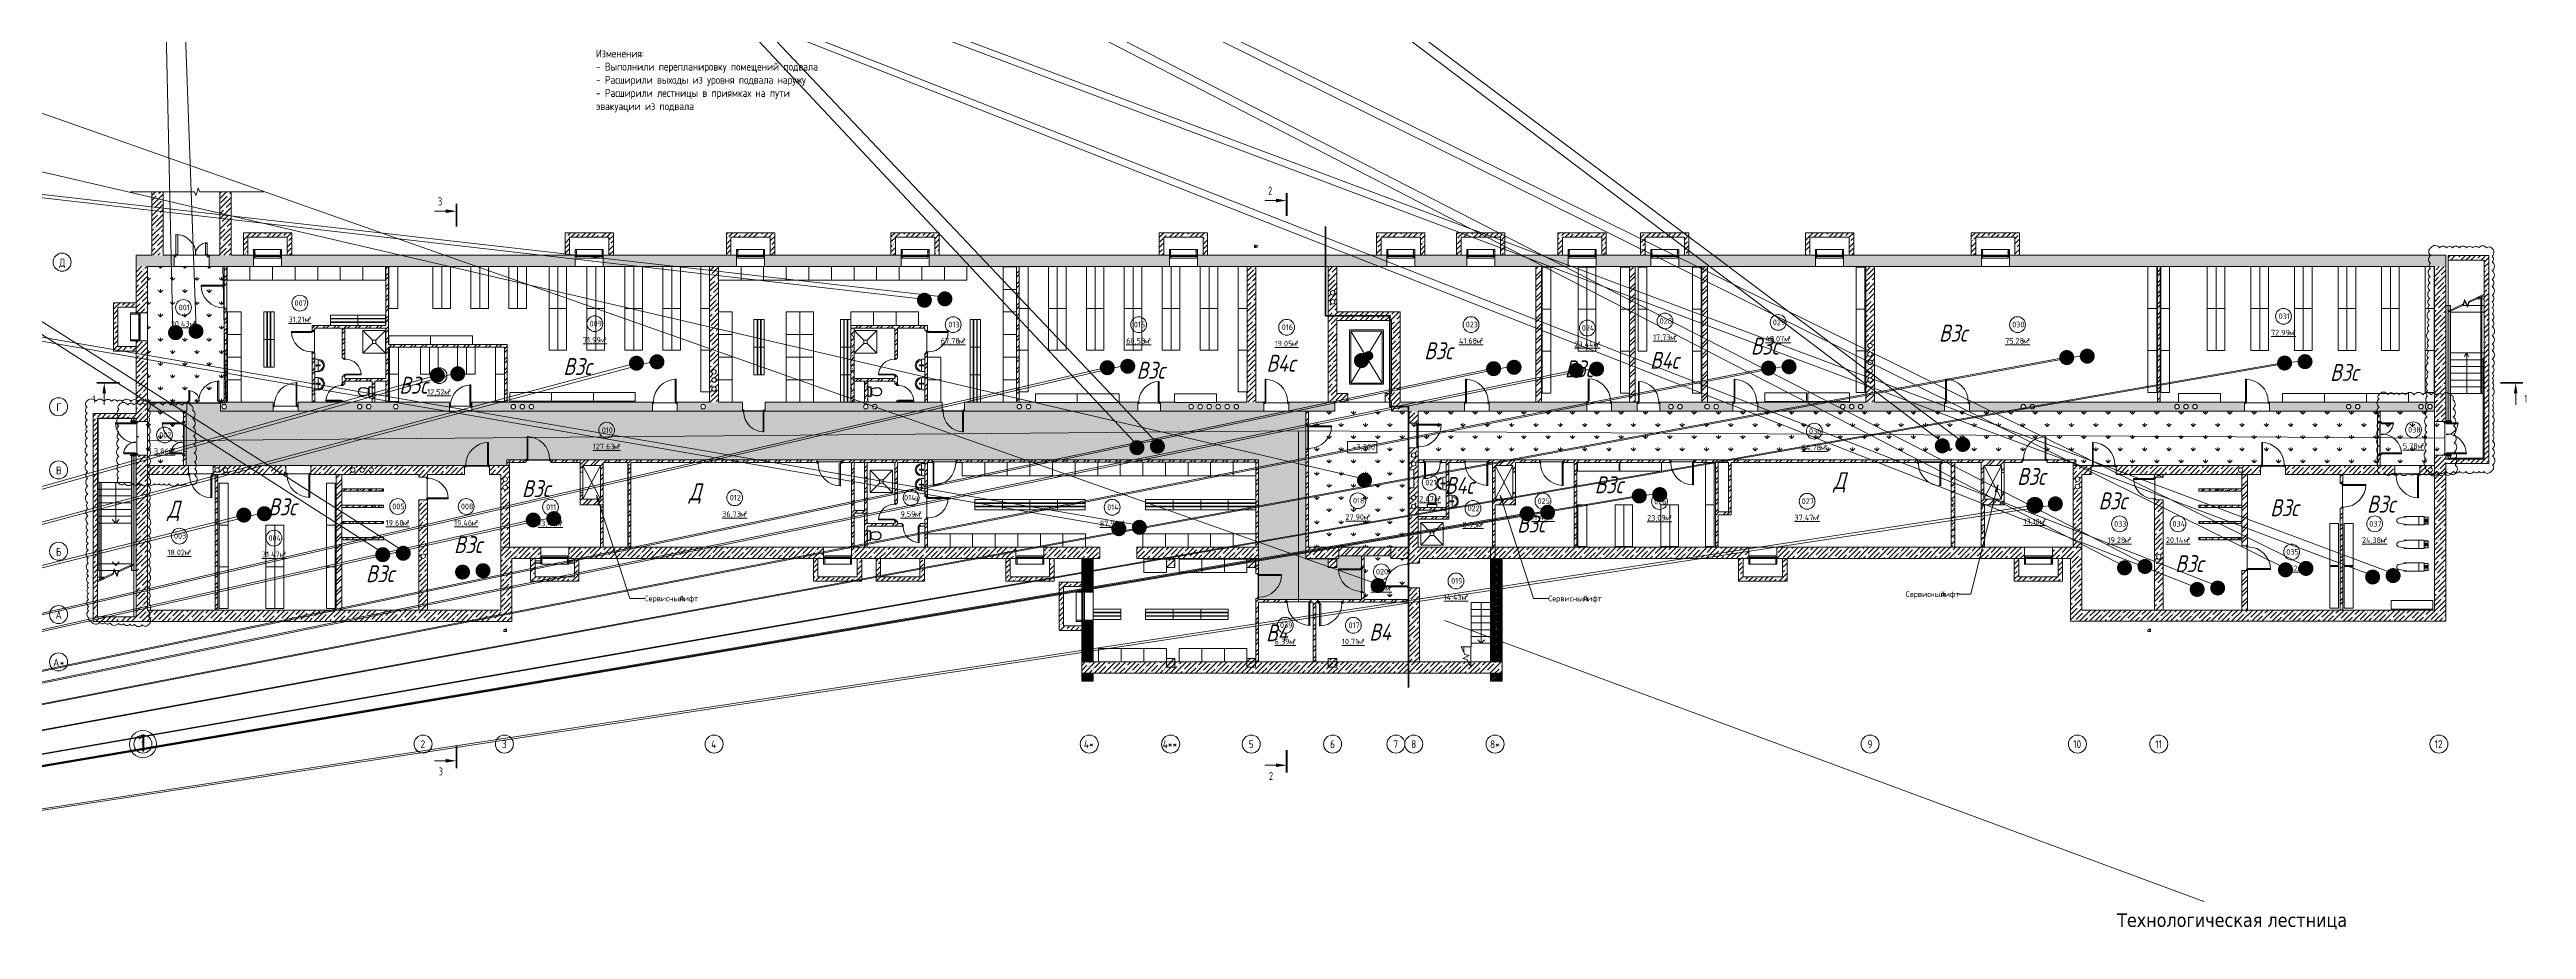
# Model space of a CAD drawing. Header units: millimetres. Extents: x -515342 to 330399, y -224905 to 507333.
# Drawn here: x -377797 to -268159, y -199218 to -160260 of the extents above; entities that cross this region are included whole.
import ezdxf

# ---------------------------------------------------------------- set-up
doc = ezdxf.new("R2010")
doc.units = ezdxf.units.MM
doc.linetypes.add('ASVP_Невидимые', pattern=[5, 3, -2])
doc.linetypes.add('ASVP_Штриховая_ш3 п1_5', pattern=[4.5, 3, -1.5])
doc.layers.get('0').update_dxf_attribs({"lineweight": 0})
for name, color, linetype, lineweight in [('_ Окна', 7, 'Continuous', 0), ('PDF _Стены', 7, 'Continuous', 0), ('Аннотация', 7, 'Continuous', 0), ('Витраж', 7, 'Continuous', 0), ('Двери', 7, 'Continuous', 0), ('Лестницы', 7, 'Continuous', 0), ('Линии', 7, 'Continuous', 0), ('Линии разделители', 7, 'ASVP_Штриховая_ш3 п1_5', 0), ('Марки помещений', 7, 'Continuous', 0), ('Мебель', 7, 'Continuous', 0), ('Несущие колонны', 7, 'Continuous', 0), ('Обобщенные модели', 7, 'Continuous', 0), ('Оборудование', 7, 'Continuous', 0), ('Окна', 7, 'Continuous', 0), ('Оси', 7, 'Continuous', 0), ('Ответы', 4, 'Continuous', 0), ('Отметки', 7, 'Continuous', 0), ('Перекрытие', 7, 'Continuous', 0), ('Разрезы', 7, 'Continuous', 0), ('Сантехника', 7, 'Continuous', 0), ('Стены внутренние', 7, 'Continuous', 0), ('Стены наружные', 7, 'Continuous', 0), ('Стены несущие', 7, 'Continuous', 0), ('Стены отделка', 7, 'Continuous', 0), ('Стены перегородки', 7, 'Continuous', 0), ('Стены штриховка', 7, 'Continuous', 0), ('Стрелки вверх', 7, 'Continuous', 0), ('Узлы', 7, 'Continuous', 0), ('экспертиза ДУ', 1, 'Continuous', 0), ('экспертиза категории', 1, 'Continuous', 0), ('экспертиза пояснения', 6, 'Continuous', 0), ('экспертиза условные обозначения', 1, 'Continuous', 0)]:
    doc.layers.add(name, color=color, linetype=linetype, lineweight=lineweight)
doc.styles.add('GOST Common', font='', dxfattribs={"width": 0.9, "height": 350})
doc.styles.add('GOST Common_1', font='', dxfattribs={"width": 0.9, "height": 250})
doc.styles.add('GOST Common_2', font='', dxfattribs={"width": 0.9, "height": 250})
doc.styles.add('GOST Common_3', font='', dxfattribs={"width": 0.8, "height": 350})
doc.styles.add('mytext', font='isocpeur.ttf', dxfattribs={"width": 0.8, "oblique": 14.999978})
doc.styles.add('PDF Arial', font='isocpeur.ttf')
doc.styles.get('GOST Common').set_extended_font_data('GOST Common')
doc.styles.get('GOST Common_1').set_extended_font_data('GOST Common')
doc.styles.get('GOST Common_2').set_extended_font_data('GOST Common')
doc.styles.get('GOST Common_3').set_extended_font_data('GOST Common')
pattern_1 = [(45, (0, 0), (-224.5064, 224.5064), []), (45, (224.5, 0), (-224.5064, 224.5064), [396.875, -79.375, 3.353, -76.022])]
pattern_2 = [(45, (0, 0), (-35.35534, 35.35534), [])]
pattern_3 = [(0, (0, 0), (59.531, 34.37), [39.687, -79.375]), (120, (0, 0), (-59.530793, 34.370358), [39.687, -79.375]), (60, (0, 0), (0.000207, 68.740358), [0, -79.375, 39.687, 0])]
pattern_4 = [(45, (-373662.94, -185274.45), (-224.5064, 224.5064), []), (45, (-373438.43, -185274.45), (-224.5064, 224.5064), [396.875, -79.375, 3.353, -76.022])]
pattern_5 = [(45, (-373662.94, -185274.45), (-235.7317, 235.7317), []), (45, (-373505.78, -185274.45), (-235.7317, 235.7317), [])]
pattern_6 = [(45, (-373662.94, -185274.45), (-141.42136, 141.42136), [])]
pattern_7 = [(50, (-373662.94, -185274.45), (364.3679, -31.8783), [38.1, -419.1]), (355, (-373662.94, -185274.45), (-70.4859, 382.1133), [30.48, -335.28]), (100.451, (-373632.57, -185277.1), (293.885, 350.2334), [32.38, -356.18]), (46.184, (-373662.94, -185172.85), (542.1585, -84.0858), [57.15, -628.65]), (96.636, (-373617.76, -185179.86), (474.805, 494.8554), [48.57, -534.27]), (351.184, (-373662.94, -185172.85), (474.8102, 494.85), [45.72, -502.92]), (21, (-373612.14, -185198.25), (303.2285, -204.5305), [38.1, -419.1]), (326, (-373612.14, -185198.25), (123.6039, 368.376), [30.48, -335.28]), (71.451, (-373586.87, -185215.3), (426.8341, 163.8427), [32.38, -356.18]), (37.5, (-373662.94, -185274.45), (6.17665, 169.11015), [16.764, -314.452, 16.764, -323.596, -336.55]), (37.5, (-373662.94, -185274.45), (6.17665, 169.11015), [-671.576, 16.764, -319.786]), (7.5, (-373662.94, -185274.45), (133.63888, 200.3615), [16.764, -177.292, 16.764, -306.832, -128.27]), (7.5, (-373662.94, -185274.45), (133.63888, 200.3615), [-517.652, 16.764, -111.506]), (327.5, (-373776.22, -185274.45), (271.18182, -11.45836), [16.764, -110.236, 16.764, -379.476, -525.78]), (327.5, (-373776.22, -185274.45), (271.18182, -11.45836), [-523.24, 16.764, -509.016]), (317.5, (-373827.02, -185274.45), (296.2585, 50.85285), [16.764, -148.336, 16.764, -246.38, -373.38]), (317.5, (-373827.02, -185274.45), (296.2585, 50.85285), [-428.244, 16.764, -356.616])]
pattern_8 = [(90, (-528066.2, 6791.8), (-538.8154, 538.8154), [142.875, -934.7557]), (45, (-528066.2, 6791.8), (-538.8154, 538.8154), [142.875, -619.125]), (135, (-528066.2, 6791.8), (-538.8154, -538.8154), [142.875, -619.125])]

# ---------------------------------------------------------------- blocks, each defined once
blk = doc.blocks.new('Дверь_Стальная_2 полотна - АР_Дверь_Наружная_1450х2080h_коробка__О_Л-10229630-О_АР_П_-1_-3_000_План -1 этажа')
at = {"layer": 'Двери', "lineweight": 18}
for p, q in [((649, 1120), (639, 1120)), ((639, 280), (639, 1120)), ((649, 1140), (649, 1120)), ((649, 1140), (680, 1140)), ((690, 1160), (680, 1160)), ((680, 1160), (680, 1140)), ((690, 260), (690, 1160)), ((-728.5, 250), (-750, 250)), ((-725, 250), (-727.5, 250)), ((-725, 250), (-705, 250)), ((-725, 250), (-725, 180)), ((-725, 180), (-669, 180)), ((-705, 240), (-705, 250)), ((-705, 240), (-685, 240)), ((-690, 260), (-690, 755)), ((-690, 755), (-680, 755)), ((-680, 260), (-690, 260)), ((-685, 199), (-685, 240)), ((-685, 199), (-669, 199)), ((-680, 755), (-680, 775)), ((-649, 775), (-680, 775)), ((-680, 280), (-680, 260)), ((-680, 280), (-639, 280)), ((-669, 180), (-669, 199)), ((-649, 795), (-639, 795)), ((-649, 775), (-649, 795)), ((-639, 280), (-639, 795)), ((680, 280), (639, 280)), ((685, 199), (669, 199)), ((669, 180), (669, 199)), ((722.6, 180), (669, 180)), ((680, 280), (680, 260)), ((680, 260), (690, 260)), ((705, 240), (685, 240)), ((685, 199), (685, 240)), ((722.5, 250), (705, 250)), ((705, 240), (705, 250)), ((725, 250), (723.5, 250)), ((725, 180), (723.5, 180)), ((725, 250), (725, 180)), ((725, 250), (750, 250))]:
    blk.add_line(p, q, dxfattribs=at)
at = {"layer": 'Двери', "linetype": 'ASVP_Невидимые', "lineweight": 18}
for p, q in [((-728.5, 240), (-750, 240)), ((-750, 180), (-728.5, 180)), ((-727.6, 180), (-725, 180)), ((-725, 240), (-727.5, 240)), ((725, 240), (750, 240)), ((750, 180), (725, 180))]:
    blk.add_line(p, q, dxfattribs=at)
at = {"layer": 'Двери', "lineweight": 18}
for centre in [(-700, 260), (700, 260)]:
    blk.add_circle(centre, 10, dxfattribs=at)
for centre, radius, start, end in [((700, 260), 900, 90, 180), ((-700, 260), 538.5, 0, 90)]:
    blk.add_arc(centre, radius, start, end, dxfattribs=at)
blk = doc.blocks.new('Дверь_Стальная_2 полотна - АР_Дверь_Наружная_1450х2080h_коробка__О_Л-10234558-О_АР_П_-1_-3_000_План -1 этажа')
at = {"layer": 'Двери', "lineweight": 18}
for p, q in [((649, 1120), (639, 1120)), ((639, 280), (639, 1120)), ((649, 1140), (649, 1120)), ((649, 1140), (680, 1140)), ((690, 1160), (680, 1160)), ((680, 1160), (680, 1140)), ((690, 260), (690, 1160)), ((-726, 250), (-750, 250)), ((-725, 250), (-705, 250)), ((-725, 180), (-669, 180)), ((-705, 240), (-705, 250)), ((-705, 240), (-685, 240)), ((-690, 260), (-690, 755)), ((-690, 755), (-680, 755)), ((-680, 260), (-690, 260)), ((-685, 199), (-685, 240)), ((-685, 199), (-669, 199)), ((-680, 755), (-680, 775)), ((-649, 775), (-680, 775)), ((-680, 280), (-680, 260)), ((-680, 280), (-639, 280)), ((-669, 180), (-669, 199)), ((-649, 795), (-639, 795)), ((-649, 775), (-649, 795)), ((-639, 280), (-639, 795)), ((680, 280), (639, 280)), ((685, 199), (669, 199)), ((669, 180), (669, 199)), ((725, 180), (669, 180)), ((680, 280), (680, 260)), ((680, 260), (690, 260)), ((705, 240), (685, 240)), ((685, 199), (685, 240)), ((725, 250), (705, 250)), ((705, 240), (705, 250)), ((726, 250), (750, 250))]:
    blk.add_line(p, q, dxfattribs=at)
at = {"layer": 'Двери', "linetype": 'ASVP_Невидимые', "lineweight": 18}
for p, q in [((-726, 240), (-750, 240)), ((-750, 180), (-726, 180)), ((726, 240), (750, 240)), ((750, 180), (726, 180))]:
    blk.add_line(p, q, dxfattribs=at)
at = {"layer": 'Двери', "lineweight": 18}
for centre in [(-700, 260), (700, 260)]:
    blk.add_circle(centre, 10, dxfattribs=at)
for centre, radius, start, end in [((700, 260), 900, 90, 180), ((-700, 260), 538, 0, 90)]:
    blk.add_arc(centre, radius, start, end, dxfattribs=at)
blk = doc.blocks.new('Дверь_Алюминиевая_Противопожарная__ТПТ75__2 полотна - АР_Дверь_ТПТ75_1500х2075_h__Средник_Пр EI60-10202447-О_АР_П_-1_-3_000_План -1 этажа')
at = {"layer": 'Двери', "lineweight": 18}
for p, q in [((-687.5, 275), (-687.5, 1175)), ((-687.5, 1175), (-679.5, 1175)), ((-679.5, 1175), (-679.5, 1162)), ((-620.5, 1162), (-679.5, 1162)), ((-620.5, 1162), (-620.5, 1152)), ((-620.5, 1152), (-612.5, 1152)), ((-612.5, 298), (-612.5, 1152)), ((-707.5, 270), (-750, 260)), ((-750, 260), (-750, 250)), ((-750, 250), (-707.5, 250)), ((-750, 250), (-750, 175)), ((-750, 175), (-684.5, 175)), ((-697.5, 313), (-707.5, 270)), ((-707.5, 250), (-707.5, 270)), ((-707.5, 270), (-687.5, 270)), ((-707.5, 250), (-707.5, 242)), ((-697.5, 242), (-707.5, 242)), ((-687.5, 313), (-697.5, 313)), ((-697.5, 183), (-697.5, 242)), ((-697.5, 183), (-684.5, 183)), ((-687.5, 270), (-687.5, 275)), ((-679.5, 275), (-687.5, 275)), ((-684.5, 175), (-684.5, 183)), ((-679.5, 288), (-679.5, 275)), ((-679.5, 288), (-620.5, 288)), ((-620.5, 298), (-620.5, 288)), ((-620.5, 298), (-612.5, 298)), ((620.5, 798), (612.5, 798)), ((612.5, 298), (612.5, 798)), ((620.5, 298), (612.5, 298)), ((620.5, 785), (620.5, 798)), ((620.5, 785), (679.5, 785)), ((620.5, 298), (620.5, 288)), ((679.5, 288), (620.5, 288)), ((679.5, 775), (679.5, 785)), ((687.5, 775), (679.5, 775)), ((679.5, 288), (679.5, 275)), ((679.5, 275), (687.5, 275)), ((697.5, 183), (684.5, 183)), ((684.5, 175), (684.5, 183)), ((750, 175), (684.5, 175)), ((687.5, 275), (687.5, 775)), ((687.5, 313), (697.5, 313)), ((687.5, 270), (687.5, 275)), ((707.5, 270), (687.5, 270)), ((697.5, 313), (707.5, 270)), ((697.5, 242), (707.5, 242)), ((697.5, 183), (697.5, 242)), ((707.5, 270), (750, 260)), ((707.5, 250), (707.5, 270)), ((750, 250), (707.5, 250)), ((707.5, 250), (707.5, 242)), ((750, 260), (750, 250)), ((750, 250), (750, 175))]:
    blk.add_line(p, q, dxfattribs=at)
at = {"layer": 'Двери', "linetype": 'ASVP_Невидимые', "lineweight": 18}
for p, q in [((-750, 250), (-775, 250)), ((-775, 175), (-750, 175)), ((750, 250), (775, 250)), ((775, 175), (750, 175))]:
    blk.add_line(p, q, dxfattribs=at)
at = {"layer": 'Двери', "lineweight": 18}
for centre in [(-707.5, 270), (707.5, 270.2)]:
    blk.add_circle(centre, 15, dxfattribs=at)
for centre, radius, start, end in [((-707.5, 270), 905, 0, 90), ((707.5, 270), 536.5, 90, 180)]:
    blk.add_arc(centre, radius, start, end, dxfattribs=at)
blk = doc.blocks.new('Прямоугольный импост - АР_Откос_Металлический_50х330 Серый Правый_Двери-10039315-О_АР_П_-1_-3_000_План -1 этажа')
at = {"layer": 'Витраж'}
h = blk.add_hatch(dxfattribs=at)
h.set_pattern_fill('FP_8', color=256, style=0, pattern_type=2)
h.set_pattern_definition([(45, (-8575, 440.01), (-106.066, 106.066), [])])
h.paths.add_polyline_path([(-50, -100), (-49, -99), (-1, -99), (0, -100)])
at = {"layer": 'Витраж', "lineweight": 18}
for p, q in [((-50, -100), (-50, 230)), ((-50, 230), (-49, 230)), ((-49, 230), (-49, -99)), ((-1, -99), (-1, 90)), ((-1, 90), (0, 90)), ((0, 90), (0, -100)), ((0, -100), (-50, -100)), ((-49, -99), (-1, -99))]:
    blk.add_line(p, q, dxfattribs=at)
blk = doc.blocks.new('Прямоугольный импост - АР_Откос_Металлический_50х330 Серый Левый_Двери-10039316-О_АР_П_-1_-3_000_План -1 этажа')
at = {"layer": 'Витраж'}
h = blk.add_hatch(dxfattribs=at)
h.set_pattern_fill('FP_9', color=256, style=0, pattern_type=2)
h.set_pattern_definition([(135, (7025, 440.01), (-106.066, -106.066), [])])
h.paths.add_polyline_path([(0, -100), (-1, -99), (-49, -99), (-50, -100)])
at = {"layer": 'Витраж', "lineweight": 18}
for p, q in [((-50, 230), (-50, -100)), ((-49, 230), (-50, 230)), ((-49, -99), (-49, 230)), ((0, 90), (-1, 90)), ((-1, 90), (-1, -99)), ((0, -100), (0, 90)), ((-50, -100), (0, -100)), ((-1, -99), (-49, -99))]:
    blk.add_line(p, q, dxfattribs=at)
blk = doc.blocks.new('Прямоугольный импост - АР_Откос_Металлический_50х330 Серый Правый_Двери-10044573-О_АР_П_-1_-3_000_План -1 этажа')
at = {"layer": 'Витраж'}
h = blk.add_hatch(dxfattribs=at)
h.set_pattern_fill('FP_10', color=256, style=0, pattern_type=2)
h.set_pattern_definition([(45, (-8577.5, -102070), (-106.06602, 106.06602), [])])
h.paths.add_polyline_path([(-50, -230), (-50, 100), (0, 100), (-1, 99), (-49, 99), (-49, -230)])
at = {"layer": 'Витраж', "lineweight": 18}
for p, q in [((-50, -230), (-50, 100)), ((-50, 100), (0, 100)), ((-1, 99), (-49, 99)), ((-49, 99), (-49, -230)), ((-1, -90), (-1, 99)), ((0, 100), (0, -90)), ((-49, -230), (-50, -230)), ((0, -90), (-1, -90))]:
    blk.add_line(p, q, dxfattribs=at)
blk = doc.blocks.new('Прямоугольный импост - АР_Откос_Металлический_50х330 Серый Левый_Двери-10044574-О_АР_П_-1_-3_000_План -1 этажа')
at = {"layer": 'Витраж'}
h = blk.add_hatch(dxfattribs=at)
h.set_pattern_fill('FP_11', color=256, style=0, pattern_type=2)
h.set_pattern_definition([(135, (7027.5, -102070), (-106.06602, -106.06602), [])])
h.paths.add_polyline_path([(0, -90), (0, 100), (-50, 100), (-49, 99), (-1, 99), (-1, -90)])
at = {"layer": 'Витраж', "lineweight": 18}
for p, q in [((0, 100), (-50, 100)), ((-50, 100), (-50, -230)), ((-49, -230), (-49, 99)), ((-49, 99), (-1, 99)), ((-1, 99), (-1, -90)), ((0, -90), (0, 100)), ((-50, -230), (-49, -230)), ((-1, -90), (0, -90))]:
    blk.add_line(p, q, dxfattribs=at)
blk = doc.blocks.new('Окно_ПВХ_2Створки - АР_Окно_ОП_1200_h_х1300_2ст-10166593-О_АР_П_-1_-3_000_План -1 этажа')
at = {"layer": '_ Окна'}
for p, q in [((-544, 250), (-620, 250)), ((-620, 250), (-620, 190)), ((-620, 190), (-562, 190)), ((-600, 190), (-600, 250)), ((-562, 204), (-562, 236)), ((-562, 236), (-544, 236)), ((-562, 204), (-20, 204)), ((-562, 204), (-544, 204)), ((-544, 190), (-562, 190)), ((-544, 236), (-544, 250)), ((-544, 236), (-38, 236)), ((-544, 204), (-544, 190)), ((38, 250), (-38, 250)), ((-38, 250), (-38, 236)), ((-38, 236), (-20, 236)), ((-38, 204), (-38, 190)), ((-20, 204), (-38, 204)), ((-20, 190), (-38, 190)), ((-20, 236), (-20, 204)), ((-20, 190), (20, 190)), ((20, 204), (20, 236)), ((20, 236), (38, 236)), ((20, 204), (562, 204)), ((20, 204), (38, 204)), ((38, 190), (20, 190)), ((38, 236), (38, 250)), ((38, 236), (544, 236)), ((38, 204), (38, 190)), ((544, 250), (544, 236)), ((620, 250), (544, 250)), ((544, 236), (562, 236)), ((544, 204), (544, 190)), ((562, 204), (544, 204)), ((562, 190), (544, 190)), ((562, 236), (562, 204)), ((562, 190), (620, 190)), ((600, 190), (600, 250)), ((620, 190), (620, 250))]:
    blk.add_line(p, q, dxfattribs=at)
at = {"layer": 'Окна'}
for p, q in [((-544, 250), (-38, 250)), ((-38, 190), (-544, 190)), ((38, 250), (544, 250)), ((544, 190), (38, 190))]:
    blk.add_line(p, q, dxfattribs=at)
blk = doc.blocks.new('Окно_ПВХ_2Створки - АР_Окно_ОП_1200_h_х1300_2ст-V4-О_АР_П_-1_-3_000_План -1 этажа')
at = {"layer": '_ Окна'}
for p, q in [((-544, 250), (-620, 250)), ((-620, 250), (-620, 190)), ((-620, 190), (-562, 190)), ((-600, 190), (-600, 250)), ((-562, 204), (-562, 236)), ((-562, 236), (-544, 236)), ((-562, 204), (-20, 204)), ((-562, 204), (-544, 204)), ((-544, 190), (-562, 190)), ((-544, 236), (-544, 250)), ((-544, 204), (-544, 190)), ((-543, 236), (-38, 236)), ((38, 250), (-38, 250)), ((-38, 250), (-38, 236)), ((-38, 236), (-20, 236)), ((-38, 204), (-38, 190)), ((-20, 204), (-38, 204)), ((-20, 190), (-38, 190)), ((-20, 236), (-20, 204)), ((-20, 190), (20, 190)), ((20, 204), (20, 236)), ((20, 236), (38, 236)), ((20, 204), (562, 204)), ((20, 204), (38, 204)), ((38, 190), (20, 190)), ((38, 236), (38, 250)), ((38, 236), (544, 236)), ((38, 204), (38, 190)), ((544, 250), (544, 236)), ((620, 250), (544, 250)), ((544, 236), (562, 236)), ((544, 204), (544, 190)), ((562, 204), (544, 204)), ((562, 190), (544, 190)), ((562, 236), (562, 204)), ((562, 190), (620, 190)), ((600, 190), (600, 250)), ((620, 190), (620, 250))]:
    blk.add_line(p, q, dxfattribs=at)
at = {"layer": 'Окна'}
for p, q in [((-544, 250), (-38, 250)), ((-38, 190), (-544, 190)), ((38, 250), (544, 250)), ((544, 190), (38, 190))]:
    blk.add_line(p, q, dxfattribs=at)
blk = doc.blocks.new('Окно_ПВХ_2Створки - АР_Окно_ОП_1200_h_х1300_2ст-10166661-О_АР_П_-1_-3_000_План -1 этажа')
at = {"layer": '_ Окна'}
for p, q in [((-544, 255), (-620, 255)), ((-620, 255), (-620, 195)), ((-620, 195), (-562, 195)), ((-600, 195), (-600, 255)), ((-562, 209), (-562, 241)), ((-562, 241), (-544, 241)), ((-562, 209), (-20, 209)), ((-562, 209), (-544, 209)), ((-544, 195), (-562, 195)), ((-544, 241), (-544, 255)), ((-544, 241), (-38, 241)), ((-544, 209), (-544, 195)), ((38, 255), (-38, 255)), ((-38, 255), (-38, 241)), ((-38, 241), (-20, 241)), ((-38, 209), (-38, 195)), ((-20, 209), (-38, 209)), ((-20, 195), (-38, 195)), ((-20, 241), (-20, 209)), ((-20, 195), (20, 195)), ((20, 209), (20, 241)), ((20, 241), (38, 241)), ((20, 209), (562, 209)), ((20, 209), (38, 209)), ((38, 195), (20, 195)), ((38, 241), (38, 255)), ((38, 241), (544, 241)), ((38, 209), (38, 195)), ((544, 255), (544, 241)), ((620, 255), (544, 255)), ((544, 241), (562, 241)), ((544, 209), (544, 195)), ((562, 209), (544, 209)), ((562, 195), (544, 195)), ((562, 241), (562, 209)), ((562, 195), (620, 195)), ((600, 195), (600, 255)), ((620, 195), (620, 255))]:
    blk.add_line(p, q, dxfattribs=at)
at = {"layer": 'Окна'}
for p, q in [((-544, 255), (-38, 255)), ((-38, 195), (-544, 195)), ((38, 255), (544, 255)), ((544, 195), (38, 195))]:
    blk.add_line(p, q, dxfattribs=at)
blk = doc.blocks.new('Окно_ПВХ_2Створки - АР_Окно_ОП_1200_h_х1300_2ст-10170320-О_АР_П_-1_-3_000_План -1 этажа')
at = {"layer": '_ Окна'}
for p, q in [((-544, 129), (-620, 129)), ((-620, 129), (-620, 69)), ((-620, 69), (-562, 69)), ((-600, 69), (-600, 129)), ((-562, 83), (-562, 115)), ((-562, 115), (-544, 115)), ((-562, 83), (-20, 83)), ((-562, 83), (-544, 83)), ((-544, 69), (-562, 69)), ((-544, 115), (-544, 129)), ((-544, 115), (-38, 115)), ((-544, 83), (-544, 69)), ((38, 129), (-38, 129)), ((-38, 129), (-38, 115)), ((-38, 115), (-20, 115)), ((-38, 83), (-38, 69)), ((-20, 83), (-38, 83)), ((-20, 69), (-38, 69)), ((-20, 115), (-20, 83)), ((-20, 69), (20, 69)), ((20, 83), (20, 115)), ((20, 115), (38, 115)), ((20, 83), (562, 83)), ((20, 83), (38, 83)), ((38, 69), (20, 69)), ((38, 115), (38, 129)), ((38, 115), (544, 115)), ((38, 83), (38, 69)), ((544, 129), (544, 115)), ((620, 129), (544, 129)), ((544, 115), (562, 115)), ((544, 83), (544, 69)), ((562, 83), (544, 83)), ((562, 69), (544, 69)), ((562, 115), (562, 83)), ((562, 69), (620, 69)), ((600, 69), (600, 129)), ((620, 69), (620, 129))]:
    blk.add_line(p, q, dxfattribs=at)
at = {"layer": 'Окна'}
for p, q in [((-544, 129), (-38, 129)), ((-38, 69), (-544, 69)), ((38, 129), (544, 129)), ((544, 69), (38, 69))]:
    blk.add_line(p, q, dxfattribs=at)
blk = doc.blocks.new('Прямоугольный импост - АР_Откос_Металлический_50х370 Серый Левый-10167312-О_АР_П_-1_-3_000_План -1 этажа')
at = {"layer": 'Витраж'}
for p, q in [((18798, 2596), (17658, 2596)), ((17658, 2226), (18798, 2226))]:
    blk.add_line(p, q, dxfattribs=at)
blk = doc.blocks.new('Прямоугольный импост - АР_Откос_Металлический_50х330 Серый Правый-10167068-О_АР_П_-1_-3_000_План -1 этажа')
at = {"layer": 'Витраж'}
h = blk.add_hatch(dxfattribs=at)
h.set_pattern_fill('FP_12', color=256, style=0, pattern_type=2)
h.set_pattern_definition([(135, (17608.07, -2266), (-106.066, -106.066), [])])
h.paths.add_polyline_path([(0, -40), (-50, -40), (-49, -39), (-1, -39), (0, 91)])
h.paths.add_polyline_path([(-50, 269), (-50, 269), (-49, 269)])
at = {"layer": 'Витраж', "lineweight": 18}
for p, q in [((-50, 269), (-50, 330)), ((-50, 330), (-49, 330)), ((-50, -40), (-50, 209)), ((-49, 330), (-49, 269)), ((-49, 209), (-49, -39)), ((-1, -39), (-1, 190)), ((-1, 190), (0, 190)), ((0, 190), (0, -40)), ((0, -40), (-50, -40)), ((-49, -39), (-1, -39))]:
    blk.add_line(p, q, dxfattribs=at)
blk = doc.blocks.new('Прямоугольный импост - АР_Откос_Металлический_50х370 Серый Левый-10167069-О_АР_П_-1_-3_000_План -1 этажа')
at = {"layer": 'Витраж'}
h = blk.add_hatch(dxfattribs=at)
h.set_pattern_fill('FP_13', color=256, style=0, pattern_type=2)
h.set_pattern_definition([(45, (-18848.07, -2266), (-106.066, 106.066), [])])
h.paths.add_polyline_path([(0, -40), (-1, -39), (-49, -39), (-50, -40)])
h.paths.add_polyline_path([(-50, 269), (-49, 269), (-50, 330)])
at = {"layer": 'Витраж', "lineweight": 18}
for p, q in [((-50, 330), (-50, 269)), ((-49, 330), (-50, 330)), ((-50, 209), (-50, -40)), ((-49, 269), (-49, 330)), ((-49, -39), (-49, 209)), ((0, 190), (-1, 190)), ((-1, 190), (-1, -39)), ((0, -40), (0, 190)), ((-50, -40), (0, -40)), ((-1, -39), (-49, -39))]:
    blk.add_line(p, q, dxfattribs=at)
blk = doc.blocks.new('Прямоугольный импост - АР_Откос_Металлический_50х330 Серый Правый-V5-О_АР_П_-1_-3_000_План -1 этажа')
at = {"layer": 'Витраж'}
h = blk.add_hatch(dxfattribs=at)
h.set_pattern_fill('FP_14', color=256, style=0, pattern_type=2)
h.set_pattern_definition([(135, (30128.07, -2266), (-106.066, -106.066), [])])
h.paths.add_polyline_path([(-50, -40), (-49, -39), (-1, -39), (0, -40)])
at = {"layer": 'Витраж', "lineweight": 18}
for p, q in [((-50, 269), (-50, 330)), ((-50, 330), (-49, 330)), ((-50, -40), (-50, 209)), ((-49, 330), (-49, 269)), ((-49, 209), (-49, -39)), ((-1, -39), (-1, 190)), ((-1, 190), (0, 190)), ((0, 190), (0, -40)), ((0, -40), (-50, -40)), ((-49, -39), (-1, -39))]:
    blk.add_line(p, q, dxfattribs=at)
blk = doc.blocks.new('Прямоугольный импост - АР_Откос_Металлический_50х370 Серый Левый-V6-О_АР_П_-1_-3_000_План -1 этажа')
at = {"layer": 'Витраж'}
h = blk.add_hatch(dxfattribs=at)
h.set_pattern_fill('FP_15', color=256, style=0, pattern_type=2)
h.set_pattern_definition([(45, (-31368.07, -2266), (-106.066, 106.066), [])])
h.paths.add_polyline_path([(0, -40), (-1, -39), (-49, -39), (-50, -40)])
h.paths.add_polyline_path([(-50, 269), (-49, 269), (-50, 330)])
at = {"layer": 'Витраж', "lineweight": 18}
for p, q in [((-50, 330), (-50, 269)), ((-49, 330), (-50, 330)), ((-50, 209), (-50, -40)), ((-49, 269), (-49, 330)), ((-49, -39), (-49, 209)), ((0, 190), (-1, 190)), ((-1, 190), (-1, -39)), ((0, -40), (0, 190)), ((-50, -40), (0, -40)), ((-1, -39), (-49, -39))]:
    blk.add_line(p, q, dxfattribs=at)
blk = doc.blocks.new('Прямоугольный импост - АР_Откос_Металлический_50х330 Серый Правый-V7-О_АР_П_-1_-3_000_План -1 этажа')
at = {"layer": 'Витраж'}
h = blk.add_hatch(dxfattribs=at)
h.set_pattern_fill('FP_16', color=256, style=0, pattern_type=2)
h.set_pattern_definition([(135, (38643.07, -2266), (-106.066, -106.066), [])])
h.paths.add_polyline_path([(-50, -40), (-49, -39), (-1, -39), (0, -40)])
at = {"layer": 'Витраж', "lineweight": 18}
for p, q in [((-50, 269), (-50, 330)), ((-50, 330), (-49, 330)), ((-50, -40), (-50, 209)), ((-49, 330), (-49, 269)), ((-49, 209), (-49, -39)), ((-1, -39), (-1, 190)), ((-1, 190), (0, 190)), ((0, 190), (0, -40)), ((0, -40), (-50, -40)), ((-49, -39), (-1, -39))]:
    blk.add_line(p, q, dxfattribs=at)
blk = doc.blocks.new('Прямоугольный импост - АР_Откос_Металлический_50х370 Серый Левый-V8-О_АР_П_-1_-3_000_План -1 этажа')
at = {"layer": 'Витраж'}
h = blk.add_hatch(dxfattribs=at)
h.set_pattern_fill('FP_17', color=256, style=0, pattern_type=2)
h.set_pattern_definition([(45, (-39883.07, -2266), (-106.066, 106.066), [])])
h.paths.add_polyline_path([(-50, -40), (0, -40), (-1, -39), (-49, -39), (-50, 91)])
h.paths.add_polyline_path([(-50, 269), (-49, 269), (-50, 269)])
at = {"layer": 'Витраж', "lineweight": 18}
for p, q in [((-50, 330), (-50, 269)), ((-49, 330), (-50, 330)), ((-50, 209), (-50, -40)), ((-49, 269), (-49, 330)), ((-49, -39), (-49, 209)), ((0, 190), (-1, 190)), ((-1, 190), (-1, -39)), ((0, -40), (0, 190)), ((-50, -40), (0, -40)), ((-1, -39), (-49, -39))]:
    blk.add_line(p, q, dxfattribs=at)
blk = doc.blocks.new('Прямоугольный импост - АР_Откос_Металлический_50х330 Серый Правый-V9-О_АР_П_-1_-3_000_План -1 этажа')
at = {"layer": 'Витраж'}
h = blk.add_hatch(dxfattribs=at)
h.set_pattern_fill('FP_18', color=256, style=0, pattern_type=2)
h.set_pattern_definition([(135, (71083.07, -2265.94), (-106.06602, -106.06602), [])])
h.paths.add_polyline_path([(-50, -40), (-49, -39), (-1, -39), (0, -40)])
at = {"layer": 'Витраж', "lineweight": 18}
for p, q in [((-50, 269), (-50, 330)), ((-50, 330), (-49, 330)), ((-50, -40), (-50, 209)), ((-49, 330), (-49, 269)), ((-49, 209), (-49, -39)), ((-1, -39), (-1, 190)), ((-1, 190), (0, 190)), ((0, 190), (0, -40)), ((0, -40), (-50, -40)), ((-49, -39), (-1, -39))]:
    blk.add_line(p, q, dxfattribs=at)
blk = doc.blocks.new('Прямоугольный импост - АР_Откос_Металлический_50х370 Серый Левый-V10-О_АР_П_-1_-3_000_План -1 этажа')
at = {"layer": 'Витраж'}
h = blk.add_hatch(dxfattribs=at)
h.set_pattern_fill('FP_19', color=256, style=0, pattern_type=2)
h.set_pattern_definition([(45, (-72323.07, -2265.94), (-106.06602, 106.06602), [])])
h.paths.add_polyline_path([(0, -40), (-1, -39), (-49, -39), (-50, -40)])
h.paths.add_polyline_path([(-50, 269), (-49, 269), (-50, 330)])
at = {"layer": 'Витраж', "lineweight": 18}
for p, q in [((-50, 330), (-50, 269)), ((-49, 330), (-50, 330)), ((-50, 209), (-50, -40)), ((-49, 269), (-49, 330)), ((-49, -39), (-49, 209)), ((0, 190), (-1, 190)), ((-1, 190), (-1, -39)), ((0, -40), (0, 190)), ((-50, -40), (0, -40)), ((-1, -39), (-49, -39))]:
    blk.add_line(p, q, dxfattribs=at)
blk = doc.blocks.new('Прямоугольный импост - АР_Откос_Металлический_50х330 Серый Правый-V11-О_АР_П_-1_-3_000_План -1 этажа')
at = {"layer": 'Витраж'}
h = blk.add_hatch(dxfattribs=at)
h.set_pattern_fill('FP_20', color=256, style=0, pattern_type=2)
h.set_pattern_definition([(135, (83283.07, -2266), (-106.06602, -106.06602), [])])
h.paths.add_polyline_path([(-50, -40), (-49, -39), (-1, -39), (0, -40), (-48, -40)])
at = {"layer": 'Витраж', "lineweight": 18}
for p, q in [((-50, 269), (-50, 330)), ((-50, 330), (-49, 330)), ((-50, -40), (-50, 209)), ((-49, 330), (-49, 269)), ((-49, 209), (-49, -39)), ((-1, -39), (-1, 190)), ((-1, 190), (0, 190)), ((0, 190), (0, -40)), ((0, -40), (-50, -40)), ((-49, -39), (-1, -39))]:
    blk.add_line(p, q, dxfattribs=at)
blk = doc.blocks.new('Прямоугольный импост - АР_Откос_Металлический_50х370 Серый Левый-V12-О_АР_П_-1_-3_000_План -1 этажа')
at = {"layer": 'Витраж'}
h = blk.add_hatch(dxfattribs=at)
h.set_pattern_fill('FP_21', color=256, style=0, pattern_type=2)
h.set_pattern_definition([(45, (-84523.07, -2266), (-106.06602, 106.06602), [])])
h.paths.add_polyline_path([(0, -40), (-1, -39), (-49, -39), (-50, -40)])
h.paths.add_polyline_path([(-50, 269), (-49, 269), (-50, 330)])
at = {"layer": 'Витраж', "lineweight": 18}
for p, q in [((-50, 330), (-50, 269)), ((-49, 330), (-50, 330)), ((-50, 209), (-50, -40)), ((-49, 269), (-49, 330)), ((-49, -39), (-49, 209)), ((0, 190), (-1, 190)), ((-1, 190), (-1, -39)), ((0, -40), (0, 190)), ((-50, -40), (0, -40)), ((-1, -39), (-49, -39))]:
    blk.add_line(p, q, dxfattribs=at)
blk = doc.blocks.new('Прямоугольный импост - АР_Откос_Металлический_50х370 Серый Левый-10158946-О_АР_П_-1_-3_000_План -1 этажа')
at = {"layer": 'Витраж'}
for p, q in [((41306, 984), (41306, -256)), ((41676, -256), (41676, 984))]:
    blk.add_line(p, q, dxfattribs=at)
blk = doc.blocks.new('Прямоугольный импост - АР_Откос_Металлический_50х330 Серый Правый-10158927-О_АР_П_-1_-3_000_План -1 этажа')
at = {"layer": 'Витраж'}
h = blk.add_hatch(dxfattribs=at)
h.set_pattern_fill('FP_22', color=256, style=0, pattern_type=2)
h.set_pattern_definition([(45, (-1033.76, -41346), (-106.066, 106.066), [])])
h.paths.add_polyline_path([(-50, 330), (-49, 330), (-49, -39), (-1, -39), (0, -40), (-50, -40), (-50, 269)])
at = {"layer": 'Витраж', "lineweight": 18}
for p, q in [((-50, 269), (-50, 330)), ((-50, 330), (-49, 330)), ((-50, -40), (-50, 209)), ((-49, 330), (-49, -39)), ((-1, -39), (-1, 190)), ((-1, 190), (0, 190)), ((0, 190), (0, -40)), ((0, -40), (-50, -40)), ((-49, -39), (-1, -39))]:
    blk.add_line(p, q, dxfattribs=at)
blk = doc.blocks.new('Прямоугольный импост - АР_Откос_Металлический_50х370 Серый Левый-10158941-О_АР_П_-1_-3_000_План -1 этажа')
at = {"layer": 'Витраж'}
h = blk.add_hatch(dxfattribs=at)
h.set_pattern_fill('FP_23', color=256, style=0, pattern_type=2)
h.set_pattern_definition([(135, (-306.24, -41346), (-106.066, -106.066), [])])
h.paths.add_polyline_path([(0, -40), (-1, -39), (-49, -39), (-50, -40)])
at = {"layer": 'Витраж', "lineweight": 18}
for p, q in [((-50, 330), (-50, 269)), ((-49, 330), (-50, 330)), ((-50, 209), (-50, -40)), ((-49, -39), (-49, 330)), ((0, 190), (-1, 190)), ((-1, 190), (-1, -39)), ((0, -40), (0, 190)), ((-50, -40), (0, -40)), ((-1, -39), (-49, -39))]:
    blk.add_line(p, q, dxfattribs=at)
blk = doc.blocks.new('Прямоугольный импост - АР_Откос_Металлический_50х330 Серый Правый-V13-О_АР_П_-1_-3_000_План -1 этажа')
at = {"layer": 'Витраж'}
h = blk.add_hatch(dxfattribs=at)
h.set_pattern_fill('FP_24', color=256, style=0, pattern_type=2)
h.set_pattern_definition([(315, (-46676.36, 16114), (106.066, 106.066), [])])
h.paths.add_polyline_path([(-50, 330), (-49, 330), (-50, 269)])
h.paths.add_polyline_path([(-49, 209), (-49, -39), (-1, -39), (0, -40), (-50, -40), (-50, 209)])
at = {"layer": 'Витраж', "lineweight": 18}
for p, q in [((-50, 269), (-50, 330)), ((-50, 330), (-49, 330)), ((-50, -40), (-50, 209)), ((-49, 330), (-49, 269)), ((-49, 209), (-49, -39)), ((-1, -39), (-1, 190)), ((-1, 190), (0, 190)), ((0, 190), (0, -40)), ((0, -40), (-50, -40)), ((-49, -39), (-1, -39))]:
    blk.add_line(p, q, dxfattribs=at)
blk = doc.blocks.new('Прямоугольный импост - АР_Откос_Металлический_50х370 Серый Левый-V14-О_АР_П_-1_-3_000_План -1 этажа')
at = {"layer": 'Витраж'}
h = blk.add_hatch(dxfattribs=at)
h.set_pattern_fill('FP_25', color=256, style=0, pattern_type=2)
h.set_pattern_definition([(225, (45436.36, 16114), (106.066, -106.066), [])])
h.paths.add_polyline_path([(-49, 330), (-50, 330), (-49, 269)])
h.paths.add_polyline_path([(-50, 209), (-50, 209), (-50, -40), (0, -40), (-1, -39), (-49, -39), (-49, 209)])
at = {"layer": 'Витраж', "lineweight": 18}
for p, q in [((-50, 330), (-50, 269)), ((-49, 330), (-50, 330)), ((-50, 209), (-50, -40)), ((-49, 269), (-49, 330)), ((-49, -39), (-49, 209)), ((0, 190), (-1, 190)), ((-1, 190), (-1, -39)), ((0, -40), (0, 190)), ((-50, -40), (0, -40)), ((-1, -39), (-49, -39))]:
    blk.add_line(p, q, dxfattribs=at)
blk = doc.blocks.new('Прямоугольный импост - АР_Откос_Металлический_50х330 Серый Правый-V15-О_АР_П_-1_-3_000_План -1 этажа')
at = {"layer": 'Витраж'}
h = blk.add_hatch(dxfattribs=at)
h.set_pattern_fill('FP_26', color=256, style=0, pattern_type=2)
h.set_pattern_definition([(315, (-56294.9, 16114), (106.066, 106.066), [])])
h.paths.add_polyline_path([(-50, 330), (-49, 330), (-50, 269)])
h.paths.add_polyline_path([(-49, 209), (-49, -39), (-1, -39), (0, -40), (-50, -40), (-50, 209)])
at = {"layer": 'Витраж', "lineweight": 18}
for p, q in [((-50, 269), (-50, 330)), ((-50, 330), (-49, 330)), ((-50, -40), (-50, 209)), ((-49, 330), (-49, 269)), ((-49, 209), (-49, -39)), ((-1, -39), (-1, 190)), ((-1, 190), (0, 190)), ((0, 190), (0, -40)), ((0, -40), (-50, -40)), ((-49, -39), (-1, -39))]:
    blk.add_line(p, q, dxfattribs=at)
blk = doc.blocks.new('Прямоугольный импост - АР_Откос_Металлический_50х370 Серый Левый-V16-О_АР_П_-1_-3_000_План -1 этажа')
at = {"layer": 'Витраж'}
h = blk.add_hatch(dxfattribs=at)
h.set_pattern_fill('FP_27', color=256, style=0, pattern_type=2)
h.set_pattern_definition([(225, (55054.9, 16114), (106.066, -106.066), [])])
h.paths.add_polyline_path([(-49, 330), (-50, 330), (-49, 269)])
h.paths.add_polyline_path([(-50, 209), (-50, -40), (0, -40), (-1, -39), (-49, -39), (-50, 209)])
at = {"layer": 'Витраж', "lineweight": 18}
for p, q in [((-50, 330), (-50, 269)), ((-49, 330), (-50, 330)), ((-50, 209), (-50, -40)), ((-49, 269), (-49, 330)), ((-49, -39), (-49, 209)), ((0, 190), (-1, 190)), ((-1, 190), (-1, -39)), ((0, -40), (0, 190)), ((-50, -40), (0, -40)), ((-1, -39), (-49, -39))]:
    blk.add_line(p, q, dxfattribs=at)
blk = doc.blocks.new('Прямоугольный импост - АР_Откос_Металлический_50х330 Серый Правый-V17-О_АР_П_-1_-3_000_План -1 этажа')
at = {"layer": 'Витраж'}
h = blk.add_hatch(dxfattribs=at)
h.set_pattern_fill('FP_28', color=256, style=0, pattern_type=2)
h.set_pattern_definition([(315, (-59834.9, 16114), (106.066, 106.066), [])])
h.paths.add_polyline_path([(-50, 330), (-49, 330), (-50, 269)])
h.paths.add_polyline_path([(-49, 209), (-49, -39), (-1, -39), (0, -40), (-50, -40), (-50, 209)])
at = {"layer": 'Витраж', "lineweight": 18}
for p, q in [((-50, 269), (-50, 330)), ((-50, 330), (-49, 330)), ((-50, -40), (-50, 209)), ((-49, 330), (-49, 269)), ((-49, 209), (-49, -39)), ((-1, -39), (-1, 190)), ((-1, 190), (0, 190)), ((0, 190), (0, -40)), ((0, -40), (-50, -40)), ((-49, -39), (-1, -39))]:
    blk.add_line(p, q, dxfattribs=at)
blk = doc.blocks.new('Прямоугольный импост - АР_Откос_Металлический_50х370 Серый Левый-V18-О_АР_П_-1_-3_000_План -1 этажа')
at = {"layer": 'Витраж'}
h = blk.add_hatch(dxfattribs=at)
h.set_pattern_fill('FP_29', color=256, style=0, pattern_type=2)
h.set_pattern_definition([(225, (58594.9, 16114), (106.066, -106.066), [])])
h.paths.add_polyline_path([(-49, 330), (-50, 330), (-49, 269)])
h.paths.add_polyline_path([(-50, 209), (-50, -40), (0, -40), (-1, -39), (-49, -39), (-50, 209)])
at = {"layer": 'Витраж', "lineweight": 18}
for p, q in [((-50, 330), (-50, 269)), ((-49, 330), (-50, 330)), ((-50, 209), (-50, -40)), ((-49, 269), (-49, 330)), ((-49, -39), (-49, 209)), ((0, 190), (-1, 190)), ((-1, 190), (-1, -39)), ((0, -40), (0, 190)), ((-50, -40), (0, -40)), ((-1, -39), (-49, -39))]:
    blk.add_line(p, q, dxfattribs=at)
blk = doc.blocks.new('Прямоугольный импост - АР_Откос_Металлический_50х370 Серый Левый-10167541-О_АР_П_-1_-3_000_План -1 этажа')
at = {"layer": 'Витраж'}
for p, q in [((64280, 16154), (63130, 16154)), ((63130, 15784), (64280, 15784))]:
    blk.add_line(p, q, dxfattribs=at)
blk = doc.blocks.new('Прямоугольный импост - АР_Откос_Металлический_50х330 Серый Правый-V19-О_АР_П_-1_-3_000_План -1 этажа')
at = {"layer": 'Витраж'}
h = blk.add_hatch(dxfattribs=at)
h.set_pattern_fill('FP_30', color=256, style=0, pattern_type=2)
h.set_pattern_definition([(315, (-64329.9, 16114), (106.06602, 106.06602), [])])
h.paths.add_polyline_path([(-50, 330), (-49, 330), (-50, 269)])
h.paths.add_polyline_path([(-50, 209), (-49, 209), (-49, -39), (-1, -39), (0, -40), (-50, -40)])
at = {"layer": 'Витраж', "lineweight": 18}
for p, q in [((-50, 269), (-50, 330)), ((-50, 330), (-49, 330)), ((-50, -40), (-50, 209)), ((-49, 330), (-49, 269)), ((-49, 209), (-49, -39)), ((-1, -39), (-1, 190)), ((-1, 190), (0, 190)), ((0, 190), (0, -40)), ((0, -40), (-50, -40)), ((-49, -39), (-1, -39))]:
    blk.add_line(p, q, dxfattribs=at)
blk = doc.blocks.new('Прямоугольный импост - АР_Откос_Металлический_50х370 Серый Левый-V20-О_АР_П_-1_-3_000_План -1 этажа')
at = {"layer": 'Витраж'}
h = blk.add_hatch(dxfattribs=at)
h.set_pattern_fill('FP_31', color=256, style=0, pattern_type=2)
h.set_pattern_definition([(225, (63079.9, 16114), (106.066, -106.066), [])])
h.paths.add_polyline_path([(-49, 330), (-50, 330), (-49, 269)])
h.paths.add_polyline_path([(-50, 209), (-50, -40), (0, -40), (-1, -39), (-49, -39), (-50, 209)])
at = {"layer": 'Витраж', "lineweight": 18}
for p, q in [((-50, 330), (-50, 269)), ((-49, 330), (-50, 330)), ((-50, 209), (-50, -40)), ((-49, 269), (-49, 330)), ((-49, -39), (-49, 209)), ((0, 190), (-1, 190)), ((-1, 190), (-1, -39)), ((0, -40), (0, 190)), ((-50, -40), (0, -40)), ((-1, -39), (-49, -39))]:
    blk.add_line(p, q, dxfattribs=at)
blk = doc.blocks.new('Прямоугольный импост - АР_Откос_Металлический_50х330 Серый Правый-V21-О_АР_П_-1_-3_000_План -1 этажа')
at = {"layer": 'Витраж'}
h = blk.add_hatch(dxfattribs=at)
h.set_pattern_fill('FP_32', color=256, style=0, pattern_type=2)
h.set_pattern_definition([(315, (-67979.9, 16114), (106.06602, 106.06602), [])])
h.paths.add_polyline_path([(-50, 330), (-49, 330), (-50, 269)])
h.paths.add_polyline_path([(-50, 209), (-49, 209), (-49, -39), (-1, -39), (0, -40), (-50, -40)])
at = {"layer": 'Витраж', "lineweight": 18}
for p, q in [((-50, 269), (-50, 330)), ((-50, 330), (-49, 330)), ((-50, -40), (-50, 209)), ((-49, 330), (-49, 269)), ((-49, 209), (-49, -39)), ((-1, -39), (-1, 190)), ((-1, 190), (0, 190)), ((0, 190), (0, -40)), ((0, -40), (-50, -40)), ((-49, -39), (-1, -39))]:
    blk.add_line(p, q, dxfattribs=at)
blk = doc.blocks.new('Прямоугольный импост - АР_Откос_Металлический_50х370 Серый Левый-V22-О_АР_П_-1_-3_000_План -1 этажа')
at = {"layer": 'Витраж'}
h = blk.add_hatch(dxfattribs=at)
h.set_pattern_fill('FP_33', color=256, style=0, pattern_type=2)
h.set_pattern_definition([(225, (66739.9, 16114), (106.06602, -106.06602), [])])
h.paths.add_polyline_path([(-49, 330), (-50, 330), (-49, 269)])
h.paths.add_polyline_path([(-50, 209), (-50, -40), (0, -40), (-1, -39), (-49, -39), (-50, 209)])
at = {"layer": 'Витраж', "lineweight": 18}
for p, q in [((-50, 330), (-50, 269)), ((-49, 330), (-50, 330)), ((-50, 209), (-50, -40)), ((-49, 269), (-49, 330)), ((-49, -39), (-49, 209)), ((0, 190), (-1, 190)), ((-1, 190), (-1, -39)), ((0, -40), (0, 190)), ((-50, -40), (0, -40)), ((-1, -39), (-49, -39))]:
    blk.add_line(p, q, dxfattribs=at)
blk = doc.blocks.new('Прямоугольный импост - АР_Откос_Металлический_50х330 Серый Правый-V23-О_АР_П_-1_-3_000_План -1 этажа')
at = {"layer": 'Витраж'}
h = blk.add_hatch(dxfattribs=at)
h.set_pattern_fill('FP_34', color=256, style=0, pattern_type=2)
h.set_pattern_definition([(315, (-75274.9, 16114), (106.06602, 106.06602), [])])
h.paths.add_polyline_path([(-50, 330), (-49, 330), (-50, 269)])
h.paths.add_polyline_path([(-50, 209), (-49, 209), (-49, -39), (-1, -39), (0, -40), (-50, -40)])
at = {"layer": 'Витраж', "lineweight": 18}
for p, q in [((-50, 269), (-50, 330)), ((-50, 330), (-49, 330)), ((-50, -40), (-50, 209)), ((-49, 330), (-49, 269)), ((-49, 209), (-49, -39)), ((-1, -39), (-1, 190)), ((-1, 190), (0, 190)), ((0, 190), (0, -40)), ((0, -40), (-50, -40)), ((-49, -39), (-1, -39))]:
    blk.add_line(p, q, dxfattribs=at)
blk = doc.blocks.new('Прямоугольный импост - АР_Откос_Металлический_50х370 Серый Левый-V24-О_АР_П_-1_-3_000_План -1 этажа')
at = {"layer": 'Витраж'}
h = blk.add_hatch(dxfattribs=at)
h.set_pattern_fill('FP_35', color=256, style=0, pattern_type=2)
h.set_pattern_definition([(225, (74034.9, 16114), (106.06602, -106.06602), [])])
h.paths.add_polyline_path([(-49, 330), (-50, 330), (-49, 269)])
h.paths.add_polyline_path([(-50, 209), (-50, -40), (0, -40), (-1, -39), (-49, -39), (-50, 209)])
at = {"layer": 'Витраж', "lineweight": 18}
for p, q in [((-50, 330), (-50, 269)), ((-49, 330), (-50, 330)), ((-50, 209), (-50, -40)), ((-49, 269), (-49, 330)), ((-49, -39), (-49, 209)), ((0, 190), (-1, 190)), ((-1, 190), (-1, -39)), ((0, -40), (0, 190)), ((-50, -40), (0, -40)), ((-1, -39), (-49, -39))]:
    blk.add_line(p, q, dxfattribs=at)
blk = doc.blocks.new('Прямоугольный импост - АР_Откос_Металлический_50х330 Серый Правый-V25-О_АР_П_-1_-3_000_План -1 этажа')
at = {"layer": 'Витраж'}
h = blk.add_hatch(dxfattribs=at)
h.set_pattern_fill('FP_36', color=256, style=0, pattern_type=2)
h.set_pattern_definition([(315, (-82614.9, 16114), (106.06602, 106.06602), [])])
h.paths.add_polyline_path([(-50, 330), (-49, 330), (-50, 269)])
h.paths.add_polyline_path([(-50, 209), (-49, 209), (-49, -39), (-1, -39), (0, -40), (-50, -40)])
at = {"layer": 'Витраж', "lineweight": 18}
for p, q in [((-50, 269), (-50, 330)), ((-50, 330), (-49, 330)), ((-50, -40), (-50, 209)), ((-49, 330), (-49, 269)), ((-49, 209), (-49, -39)), ((-1, -39), (-1, 190)), ((-1, 190), (0, 190)), ((0, 190), (0, -40)), ((0, -40), (-50, -40)), ((-49, -39), (-1, -39))]:
    blk.add_line(p, q, dxfattribs=at)
blk = doc.blocks.new('Прямоугольный импост - АР_Откос_Металлический_50х370 Серый Левый-V26-О_АР_П_-1_-3_000_План -1 этажа')
at = {"layer": 'Витраж'}
h = blk.add_hatch(dxfattribs=at)
h.set_pattern_fill('FP_37', color=256, style=0, pattern_type=2)
h.set_pattern_definition([(225, (81374.9, 16114), (106.06602, -106.06602), [])])
h.paths.add_polyline_path([(-49, 330), (-50, 330), (-49, 269)])
h.paths.add_polyline_path([(-50, 209), (-50, -40), (0, -40), (-1, -39), (-49, -39), (-50, 209)])
at = {"layer": 'Витраж', "lineweight": 18}
for p, q in [((-50, 330), (-50, 269)), ((-49, 330), (-50, 330)), ((-50, 209), (-50, -40)), ((-49, 269), (-49, 330)), ((-49, -39), (-49, 209)), ((0, 190), (-1, 190)), ((-1, 190), (-1, -39)), ((0, -40), (0, 190)), ((-50, -40), (0, -40)), ((-1, -39), (-49, -39))]:
    blk.add_line(p, q, dxfattribs=at)
blk = doc.blocks.new('Прямоугольный импост - АР_Откос_Металлический_50х330 Серый Правый-V27-О_АР_П_-1_-3_000_План -1 этажа')
at = {"layer": 'Витраж'}
h = blk.add_hatch(dxfattribs=at)
h.set_pattern_fill('FP_38', color=256, style=0, pattern_type=2)
h.set_pattern_definition([(315, (-34796.36, 16114), (106.066, 106.066), [])])
h.paths.add_polyline_path([(-50, 330), (-49, 330), (-50, 269)])
h.paths.add_polyline_path([(-49, 209), (-49, -39), (-1, -39), (0, -40), (-50, -40), (-50, 209)])
at = {"layer": 'Витраж', "lineweight": 18}
for p, q in [((-50, 269), (-50, 330)), ((-50, 330), (-49, 330)), ((-50, -40), (-50, 209)), ((-49, 330), (-49, 269)), ((-49, 209), (-49, -39)), ((-1, -39), (-1, 190)), ((-1, 190), (0, 190)), ((0, 190), (0, -40)), ((0, -40), (-50, -40)), ((-49, -39), (-1, -39))]:
    blk.add_line(p, q, dxfattribs=at)
blk = doc.blocks.new('Прямоугольный импост - АР_Откос_Металлический_50х370 Серый Левый-V28-О_АР_П_-1_-3_000_План -1 этажа')
at = {"layer": 'Витраж'}
h = blk.add_hatch(dxfattribs=at)
h.set_pattern_fill('FP_39', color=256, style=0, pattern_type=2)
h.set_pattern_definition([(225, (33556.36, 16114), (106.066, -106.066), [])])
h.paths.add_polyline_path([(-49, 330), (-50, 330), (-49, 269)])
h.paths.add_polyline_path([(-50, 209), (-50, 209), (-50, -40), (0, -40), (-1, -39), (-49, -39), (-49, 209)])
at = {"layer": 'Витраж', "lineweight": 18}
for p, q in [((-50, 330), (-50, 269)), ((-49, 330), (-50, 330)), ((-50, 209), (-50, -40)), ((-49, 269), (-49, 330)), ((-49, -39), (-49, 209)), ((0, 190), (-1, 190)), ((-1, 190), (-1, -39)), ((0, -40), (0, 190)), ((-50, -40), (0, -40)), ((-1, -39), (-49, -39))]:
    blk.add_line(p, q, dxfattribs=at)
blk = doc.blocks.new('Прямоугольный импост - АР_Откос_Металлический_50х330 Серый Правый-V29-О_АР_П_-1_-3_000_План -1 этажа')
at = {"layer": 'Витраж'}
h = blk.add_hatch(dxfattribs=at)
h.set_pattern_fill('FP_40', color=256, style=0, pattern_type=2)
h.set_pattern_definition([(315, (-27516.36, 16114), (106.066, 106.066), [])])
h.paths.add_polyline_path([(-50, 330), (-49, 330), (-50, 269)])
h.paths.add_polyline_path([(-49, 209), (-49, -39), (-1, -39), (0, -40), (-50, -40), (-50, 209)])
at = {"layer": 'Витраж', "lineweight": 18}
for p, q in [((-50, 269), (-50, 330)), ((-50, 330), (-49, 330)), ((-50, -40), (-50, 209)), ((-49, 330), (-49, 269)), ((-49, 209), (-49, -39)), ((-1, -39), (-1, 190)), ((-1, 190), (0, 190)), ((0, 190), (0, -40)), ((0, -40), (-50, -40)), ((-49, -39), (-1, -39))]:
    blk.add_line(p, q, dxfattribs=at)
blk = doc.blocks.new('Прямоугольный импост - АР_Откос_Металлический_50х370 Серый Левый-V30-О_АР_П_-1_-3_000_План -1 этажа')
at = {"layer": 'Витраж'}
h = blk.add_hatch(dxfattribs=at)
h.set_pattern_fill('FP_41', color=256, style=0, pattern_type=2)
h.set_pattern_definition([(225, (26276.36, 16114), (106.066, -106.066), [])])
h.paths.add_polyline_path([(-49, 330), (-50, 330), (-49, 269)])
h.paths.add_polyline_path([(-50, 209), (-50, 209), (-50, -40), (0, -40), (-1, -39), (-49, -39), (-49, 209)])
at = {"layer": 'Витраж', "lineweight": 18}
for p, q in [((-50, 330), (-50, 269)), ((-49, 330), (-50, 330)), ((-50, 209), (-50, -40)), ((-49, 269), (-49, 330)), ((-49, -39), (-49, 209)), ((0, 190), (-1, 190)), ((-1, 190), (-1, -39)), ((0, -40), (0, 190)), ((-50, -40), (0, -40)), ((-1, -39), (-49, -39))]:
    blk.add_line(p, q, dxfattribs=at)
blk = doc.blocks.new('Прямоугольный импост - АР_Откос_Металлический_50х330 Серый Правый-V31-О_АР_П_-1_-3_000_План -1 этажа')
at = {"layer": 'Витраж'}
h = blk.add_hatch(dxfattribs=at)
h.set_pattern_fill('FP_42', color=256, style=0, pattern_type=2)
h.set_pattern_definition([(315, (-20376.36, 16114), (106.066, 106.066), [])])
h.paths.add_polyline_path([(-50, 330), (-49, 330), (-50, 269)])
h.paths.add_polyline_path([(-50, 209), (-49, 209), (-49, -39), (-1, -39), (0, -40), (-50, -40)])
at = {"layer": 'Витраж', "lineweight": 18}
for p, q in [((-50, 269), (-50, 330)), ((-50, 330), (-49, 330)), ((-50, -40), (-50, 209)), ((-49, 330), (-49, 269)), ((-49, 209), (-49, -39)), ((-1, -39), (-1, 190)), ((-1, 190), (0, 190)), ((0, 190), (0, -40)), ((0, -40), (-50, -40)), ((-49, -39), (-1, -39))]:
    blk.add_line(p, q, dxfattribs=at)
blk = doc.blocks.new('Прямоугольный импост - АР_Откос_Металлический_50х370 Серый Левый-V32-О_АР_П_-1_-3_000_План -1 этажа')
at = {"layer": 'Витраж'}
h = blk.add_hatch(dxfattribs=at)
h.set_pattern_fill('FP_43', color=256, style=0, pattern_type=2)
h.set_pattern_definition([(225, (19136.36, 16114), (106.066, -106.066), [])])
h.paths.add_polyline_path([(-49, 209), (-50, 209), (-50, -40), (0, -40), (-1, -39), (-49, -39), (-49, 142)])
at = {"layer": 'Витраж', "lineweight": 18}
for p, q in [((-50, 330), (-50, 269)), ((-49, 330), (-50, 330)), ((-50, 209), (-50, -40)), ((-49, 269), (-49, 330)), ((-49, -39), (-49, 209)), ((0, 190), (-1, 190)), ((-1, 190), (-1, -39)), ((0, -40), (0, 190)), ((-50, -40), (0, -40)), ((-1, -39), (-49, -39))]:
    blk.add_line(p, q, dxfattribs=at)
blk = doc.blocks.new('Прямоугольный импост - АР_Откос_Металлический_50х330 Серый Правый-V33-О_АР_П_-1_-3_000_План -1 этажа')
at = {"layer": 'Витраж'}
h = blk.add_hatch(dxfattribs=at)
h.set_pattern_fill('FP_44', color=256, style=0, pattern_type=2)
h.set_pattern_definition([(315, (-6136.36, 16114), (106.066, 106.066), [])])
h.paths.add_polyline_path([(-50, 330), (-49, 330), (-50, 269)])
h.paths.add_polyline_path([(-49, 209), (-49, -39), (-1, -39), (0, -40), (-50, -40), (-50, 209)])
at = {"layer": 'Витраж', "lineweight": 18}
for p, q in [((-50, 269), (-50, 330)), ((-50, 330), (-49, 330)), ((-50, -40), (-50, 209)), ((-49, 330), (-49, 269)), ((-49, 209), (-49, -39)), ((-1, -39), (-1, 190)), ((-1, 190), (0, 190)), ((0, 190), (0, -40)), ((0, -40), (-50, -40)), ((-49, -39), (-1, -39))]:
    blk.add_line(p, q, dxfattribs=at)
blk = doc.blocks.new('Прямоугольный импост - АР_Откос_Металлический_50х370 Серый Левый-V34-О_АР_П_-1_-3_000_План -1 этажа')
at = {"layer": 'Витраж'}
h = blk.add_hatch(dxfattribs=at)
h.set_pattern_fill('FP_45', color=256, style=0, pattern_type=2)
h.set_pattern_definition([(225, (4896.36, 16114), (106.066, -106.066), [])])
h.paths.add_polyline_path([(-49, 330), (-50, 330), (-49, 269)])
h.paths.add_polyline_path([(-50, 209), (-50, -40), (0, -40), (-1, -39), (-49, -39), (-50, 209)])
at = {"layer": 'Витраж', "lineweight": 18}
for p, q in [((-50, 330), (-50, 269)), ((-49, 330), (-50, 330)), ((-50, 209), (-50, -40)), ((-49, 269), (-49, 330)), ((-49, -39), (-49, 209)), ((0, 190), (-1, 190)), ((-1, 190), (-1, -39)), ((0, -40), (0, 190)), ((-50, -40), (0, -40)), ((-1, -39), (-49, -39))]:
    blk.add_line(p, q, dxfattribs=at)
blk = doc.blocks.new('Прямоугольный импост - АР_Откос_Металлический_50х370 Серый Левый-10169267-О_АР_П_-1_-3_000_План -1 этажа')
at = {"layer": 'Витраж'}
blk.add_line((-554, 13302), (-554, 12163), dxfattribs=at)
blk = doc.blocks.new('Прямоугольный импост - АР_Откос_Металлический_50х330 Серый Правый-V35-О_АР_П_-1_-3_000_План -1 этажа')
at = {"layer": 'Витраж'}
h = blk.add_hatch(dxfattribs=at)
h.set_pattern_fill('FP_46', color=256, style=0, pattern_type=2)
h.set_pattern_definition([(45, (-13352.37, 514), (-106.066, 106.066), [])])
h.paths.add_polyline_path([(-50, -40), (-49, -39), (-1, -39), (0, -40)])
at = {"layer": 'Витраж', "lineweight": 18}
for p, q in [((-50, -40), (-50, 330)), ((-49, 330), (-49, -39)), ((-1, -39), (-1, 190)), ((-1, 190), (0, 190)), ((0, 190), (0, -40)), ((0, -40), (-50, -40)), ((-49, -39), (-1, -39))]:
    blk.add_line(p, q, dxfattribs=at)
blk = doc.blocks.new('Прямоугольный импост - АР_Откос_Металлический_50х370 Серый Левый-V36-О_АР_П_-1_-3_000_План -1 этажа')
at = {"layer": 'Витраж'}
h = blk.add_hatch(dxfattribs=at)
h.set_pattern_fill('FP_47', color=256, style=0, pattern_type=2)
h.set_pattern_definition([(135, (12113.37, 514), (-106.066, -106.066), [])])
h.paths.add_polyline_path([(0, -40), (-1, -39), (-49, -39), (-50, -40)])
at = {"layer": 'Витраж', "lineweight": 18}
for p, q in [((-50, 330), (-50, -40)), ((-49, -39), (-49, 330)), ((0, 190), (-1, 190)), ((-1, 190), (-1, -39)), ((0, -40), (0, 190)), ((-50, -40), (0, -40)), ((-1, -39), (-49, -39))]:
    blk.add_line(p, q, dxfattribs=at)
blk = doc.blocks.new('ASVP_ОМ_Водосточная труба_Слив - Слив Белый-10082852-О_АР_П_-1_-3_000_План -1 этажа')
at = {"layer": 'Обобщенные модели'}
for p, q in [((11, 50), (70, 50)), ((70, -50), (11, -50))]:
    blk.add_line(p, q, dxfattribs=at)
at = {"layer": 'Обобщенные модели', "flags": 128}
blk.add_lwpolyline([(70, 50), (70, 49), (70, 44), (70, 37), (70, 28), (70, 18), (70, 6), (70, -6), (70, -18), (70, -28), (70, -37), (70, -44), (70, -49), (70, -50)], dxfattribs=at)
at = {"layer": 'Обобщенные модели'}
for radius, start, end in [(51.5, 0, 180), (51.5, 180, 0), (50, 360, 180), (50, 180, 360)]:
    blk.add_arc((0, 0), radius, start, end, dxfattribs=at)
blk = doc.blocks.new('СД_Люблино_Фасады_rvt-1-О_АР_П_-1_-3_000_План -1 этажа')
at = {"layer": 'Стены внутренние'}
h = blk.add_hatch(dxfattribs=at)
h.set_pattern_fill('FP_1', color=256, style=0, pattern_type=2)
h.set_pattern_definition(pattern_1)
h.paths.add_polyline_path([(898, 15905), (898, 18720), (398, 18720), (398, 15905)])
h = blk.add_hatch(dxfattribs=at)
h.set_pattern_fill('FP_1', color=256, style=0, pattern_type=2)
h.set_pattern_definition(pattern_1)
h.paths.add_polyline_path([(3898, 15905), (3898, 18720), (3398, 18720), (3398, 15905)])
h = blk.add_hatch(dxfattribs=at)
h.set_pattern_fill('FP_1', color=256, style=0, pattern_type=2)
h.set_pattern_definition(pattern_1)
h.paths.add_polyline_path([(101935, 15405), (101935, 15905), (82615, 15905), (82615, 15405), (101545, 15405)])
h.paths.add_polyline_path([(81375, 15405), (81375, 15905), (75275, 15905), (75275, 15405), (80820, 15405)])
h.paths.add_polyline_path([(73790, 15405), (74035, 15405), (74035, 15905), (67980, 15905), (67980, 15405), (70321, 15405)])
h.paths.add_polyline_path([(66740, 15405), (66740, 15905), (64320, 15905), (64320, 15405), (66185, 15405)])
h.paths.add_polyline_path([(63080, 15405), (63080, 15905), (59835, 15905), (59835, 15405), (62525, 15405)])
h.paths.add_polyline_path([(58595, 15405), (58595, 15905), (56295, 15905), (56295, 15405), (58178, 15405)])
h.paths.add_polyline_path([(55055, 15405), (55055, 15905), (46676, 15905), (46676, 15405), (54709, 15405)])
h.paths.add_polyline_path([(45168, 15405), (45436, 15405), (45436, 15905), (34796, 15905), (34796, 15405), (45120, 15405)])
h.paths.add_polyline_path([(33556, 15405), (33556, 15905), (27516, 15905), (27516, 15405), (33475, 15405)])
h.paths.add_polyline_path([(26142, 15405), (26276, 15405), (26276, 15905), (20376, 15905), (20376, 15405), (26087, 15405)])
h.paths.add_polyline_path([(19136, 15405), (19136, 15905), (6136, 15905), (6136, 15405), (18755, 15405)])
h.paths.add_polyline_path([(4896, 15405), (4896, 15905), (2925, 15905), (2925, 15405), (4735, 15405)])
h.paths.add_polyline_path([(1375, 15405), (1375, 15905), (-305, 15905), (-305, 15405), (935, 15405)])
h = blk.add_hatch(dxfattribs=at)
h.set_pattern_fill('FP_1', color=256, style=0, pattern_type=2)
h.set_pattern_definition(pattern_1)
h.paths.add_polyline_path([(195, -305), (195, 7050), (-305, 7050), (-305, -305)])
h.paths.add_polyline_path([(195, 8550), (195, 12113), (-305, 12113), (-305, 8550)])
h.paths.add_polyline_path([(195, 13353), (195, 15405), (-305, 15405), (-305, 13353), (67, 13353)])
h = blk.add_hatch(dxfattribs=at)
h.set_pattern_fill('FP_1', color=256, style=0, pattern_type=2)
h.set_pattern_definition(pattern_1)
h.paths.add_polyline_path([(101935, 200), (101935, 7050), (101435, 7050), (101435, 200), (101545, 200)])
h.paths.add_polyline_path([(101935, 8550), (101935, 15405), (101435, 15405), (101435, 8550), (101545, 8550)])
h = blk.add_hatch(dxfattribs=at)
h.set_pattern_fill('FP_1', color=256, style=0, pattern_type=2)
h.set_pattern_definition(pattern_1)
h.paths.add_polyline_path([(103635, 15688), (103635, 15888), (102035, 15888), (102035, 15688)])
h = blk.add_hatch(dxfattribs=at)
h.set_pattern_fill('FP_1', color=256, style=0, pattern_type=2)
h.set_pattern_definition(pattern_1)
h.paths.add_polyline_path([(103835, 6683), (103835, 15888), (103635, 15888), (103635, 6683)])
h = blk.add_hatch(dxfattribs=at)
h.set_pattern_fill('FP_1', color=256, style=0, pattern_type=2)
h.set_pattern_definition(pattern_1)
h.paths.add_polyline_path([(-305, 8700), (-305, 8900), (-2205, 8900), (-2205, 8700), (-800, 8700)])
h = blk.add_hatch(dxfattribs=at)
h.set_pattern_fill('FP_1', color=256, style=0, pattern_type=2)
h.set_pattern_definition(pattern_1)
h.paths.add_polyline_path([(-2205, -305), (-2005, -305), (-2005, 8700), (-2205, 8700), (-2205, -196)])
h = blk.add_hatch(dxfattribs=at)
h.set_pattern_fill('FP_1', color=256, style=0, pattern_type=2)
h.set_pattern_definition(pattern_1)
h.paths.add_polyline_path([(103635, 6683), (103635, 6883), (101935, 6883), (101935, 6683), (103280, 6683)])
h = blk.add_hatch(dxfattribs=at)
h.set_pattern_fill('FP_1', color=256, style=0, pattern_type=2)
h.set_pattern_definition(pattern_1)
h.paths.add_polyline_path([(42065, 2475), (42350, 2475), (42350, 2975), (39883, 2975), (39883, 2475), (41725, 2475)])
h.paths.add_polyline_path([(38643, 2475), (38643, 2975), (31368, 2975), (31368, 2475), (38230, 2475)])
h.paths.add_polyline_path([(30128, 2475), (30128, 2975), (18848, 2975), (18848, 2475), (28689, 2475)])
h.paths.add_polyline_path([(17414, 2475), (17608, 2475), (17608, 2975), (15835, 2975), (15835, 2475), (16547, 2475)])
h = blk.add_hatch(dxfattribs=at)
h.set_pattern_fill('FP_1', color=256, style=0, pattern_type=2)
h.set_pattern_definition(pattern_1)
h.paths.add_polyline_path([(16335, 195), (16335, 2475), (15835, 2475), (15835, 195)])
h = blk.add_hatch(dxfattribs=at)
h.set_pattern_fill('FP_1', color=256, style=0, pattern_type=2)
h.set_pattern_definition(pattern_1)
h.paths.add_polyline_path([(85825, 2475), (85825, 2975), (84523, 2975), (84523, 2475), (85325, 2475)])
h.paths.add_polyline_path([(83283, 2475), (83283, 2975), (72323, 2975), (72323, 2475), (82464, 2475)])
h.paths.add_polyline_path([(71083, 2475), (71083, 2975), (59655, 2975), (59655, 2475), (70321, 2475)])
h = blk.add_hatch(dxfattribs=at)
h.set_pattern_fill('FP_1', color=256, style=0, pattern_type=2)
h.set_pattern_definition(pattern_1)
h.paths.add_polyline_path([(85825, -300), (85825, 2475), (85325, 2475), (85325, -300)])
h = blk.add_hatch(dxfattribs=at)
h.set_pattern_fill('FP_1', color=256, style=0, pattern_type=2)
h.set_pattern_definition(pattern_1)
h.paths.add_polyline_path([(16113, -305), (16335, -305), (16335, 195), (8215, 195), (8215, -305), (15679, -305)])
h.paths.add_polyline_path([(6975, -305), (6975, 195), (195, 195), (195, -305), (935, -305)])
h = blk.add_hatch(dxfattribs=at)
h.set_pattern_fill('FP_1', color=256, style=0, pattern_type=2)
h.set_pattern_definition(pattern_1)
h.paths.add_polyline_path([(8215, -305), (8215, 195), (6975, 195), (6975, -305), (7873, -305)])
h = blk.add_hatch(dxfattribs=at)
h.set_pattern_fill('FP_1', color=256, style=0, pattern_type=2)
h.set_pattern_definition(pattern_1)
h.paths.add_polyline_path([(101935, -300), (101935, 200), (85825, 200), (85825, -300), (98076, -300)])
h = blk.add_hatch(dxfattribs=at)
h.set_pattern_fill('FP_1', color=256, style=0, pattern_type=2)
h.set_pattern_definition(pattern_1)
h.paths.add_polyline_path([(-305, -305), (-305, -105), (-2005, -105), (-2005, -305)])
h = blk.add_hatch(dxfattribs=at)
h.set_pattern_fill('FP_1', color=256, style=0, pattern_type=2)
h.set_pattern_definition(pattern_1)
h.paths.add_polyline_path([(60165, -2600), (60165, -2100), (41555, -2100), (41555, -2600), (59655, -2600)])
at = {"layer": 'Стены наружные'}
h = blk.add_hatch(dxfattribs=at)
h.set_pattern_fill('FP_7', color=256, style=0, pattern_type=2)
h.set_pattern_definition(pattern_3)
h.paths.add_polyline_path([(102035, 6883), (102035, 7027), (101935, 7027), (101935, 6883)])
h.paths.add_polyline_path([(101935, 8577), (102035, 8577), (102035, 13683), (101935, 13683), (101935, 10015)])
h = blk.add_hatch(dxfattribs=at)
h.set_pattern_fill('FP_7', color=256, style=0, pattern_type=2)
h.set_pattern_definition(pattern_3)
h.paths.add_polyline_path([(-305, 1950), (-305, 7025), (-405, 7025), (-405, 1950)])
h.paths.add_polyline_path([(-305, 8580), (-305, 8680), (-405, 8680), (-405, 8580)])
h = blk.add_hatch(dxfattribs=at)
h.set_pattern_fill('FP_6', color=256, style=0, pattern_type=2)
h.set_pattern_definition(pattern_2)
h.paths.add_polyline_path([(41555, -2950), (42065, -2950), (42065, -2600), (41555, -2600)])
h.paths.add_polyline_path([(42065, -2100), (42065, -256), (41555, -256), (41555, -2100), (41615, -2100)])
h.paths.add_polyline_path([(42065, 984), (42065, 2475), (41555, 2475), (41555, 984), (41699, 984)])
h = blk.add_hatch(dxfattribs=at)
h.set_pattern_fill('FP_6', color=256, style=0, pattern_type=2)
h.set_pattern_definition(pattern_2)
h.paths.add_polyline_path([(60165, -2950), (60165, -2600), (59655, -2600), (59655, -2950)])
h.paths.add_polyline_path([(60165, -2100), (60165, 2475), (59655, 2475), (59655, -2100)])
at = {"layer": 'Лестницы'}
for p, q in [((102721, 13753), (102034, 13433)), ((102721, 13703), (102034, 13383)), ((102135, 13433), (102141, 13433)), ((102135, 13433), (102141, 13433)), ((102135, 13383), (103634, 13383)), ((102135, 13383), (103634, 13383)), ((102677, 13733), (102728, 13733)), ((102677, 13733), (102728, 13733)), ((102677, 13683), (102868, 13683)), ((102677, 13683), (102868, 13683)), ((102768, 13948), (102721, 13753)), ((102768, 13898), (102721, 13703)), ((102900, 13664), (102768, 13948)), ((102900, 13614), (102768, 13898)), ((102845, 13733), (102868, 13733)), ((102845, 13733), (102868, 13733)), ((102947, 13859), (102900, 13664)), ((102947, 13809), (102900, 13614)), ((102917, 13733), (102929, 13733)), ((102917, 13733), (102929, 13733)), ((102917, 13683), (103634, 13683)), ((102917, 13683), (103634, 13683)), ((103634, 14179), (102947, 13859)), ((103634, 14129), (102947, 13809)), ((103321, 14033), (103428, 14033)), ((103321, 14033), (103428, 14033)), ((103321, 13983), (103634, 13983)), ((103321, 13983), (103634, 13983)), ((103634, 14129), (103634, 14179)), ((103634, 13983), (103634, 14129)), ((103634, 13683), (103634, 13983)), ((103634, 13383), (103634, 13683)), ((103634, 11583), (103634, 13383)), ((102135, 11583), (103634, 11583)), ((102135, 11583), (103634, 11583)), ((102135, 11283), (103595, 11283)), ((102135, 11283), (103595, 11283)), ((102135, 10983), (103595, 10983)), ((102135, 10983), (103595, 10983)), ((103634, 11354), (103634, 11583)), ((102135, 10683), (103595, 10683)), ((102135, 10683), (103595, 10683)), ((102135, 10383), (103595, 10383)), ((102135, 10383), (103595, 10383)), ((102135, 10083), (103595, 10083)), ((102135, 10083), (103595, 10083)), ((102135, 9783), (103595, 9783)), ((102135, 9783), (103595, 9783)), ((-505, 5850), (-1985, 5850)), ((-505, 5850), (-1985, 5850)), ((-505, 5550), (-1985, 5550)), ((-505, 5550), (-1985, 5550)), ((-505, 5250), (-1985, 5250)), ((-505, 5250), (-1985, 5250)), ((-505, 4950), (-1985, 4950)), ((-505, 4950), (-1985, 4950)), ((-505, 4650), (-1985, 4650)), ((-505, 4650), (-1985, 4650)), ((-505, 4350), (-1985, 4350)), ((-505, 4350), (-1985, 4350)), ((-505, 4050), (-1985, 4050)), ((-505, 4050), (-1985, 4050)), ((-505, 2250), (-1985, 2250)), ((-505, 2250), (-1985, 2250)), ((-1092, 1930), (-405, 2250)), ((-1092, 1880), (-405, 2200)), ((-505, 2200), (-512, 2200)), ((-505, 2200), (-512, 2200)), ((-2005, 1950), (-2005, 1650)), ((-1288, 1950), (-2005, 1950)), ((-1288, 1950), (-2005, 1950)), ((-2005, 1504), (-1318, 1824)), ((-2005, 1454), (-1318, 1774)), ((-2005, 1650), (-2005, 1504)), ((-1692, 1650), (-2005, 1650)), ((-1692, 1650), (-2005, 1650)), ((-2005, 1504), (-2005, 1454)), ((-1692, 1600), (-1799, 1600)), ((-1692, 1600), (-1799, 1600)), ((-1318, 1824), (-1271, 2019)), ((-1318, 1774), (-1271, 1969)), ((-1288, 1900), (-1300, 1900)), ((-1288, 1900), (-1300, 1900)), ((-1271, 2019), (-1139, 1735)), ((-1271, 1969), (-1139, 1685)), ((-1048, 1950), (-1239, 1950)), ((-1048, 1950), (-1239, 1950)), ((-1216, 1900), (-1239, 1900)), ((-1216, 1900), (-1239, 1900)), ((-1139, 1735), (-1092, 1930)), ((-1139, 1685), (-1092, 1880)), ((-1048, 1900), (-1099, 1900)), ((-1048, 1900), (-1099, 1900))]:
    blk.add_line(p, q, dxfattribs=at)
at = {"layer": 'Перекрытие'}
for p, q in [((1375, 15905), (2925, 15905)), ((102035, 15688), (102035, 13683)), ((-405, 8575), (-405, 8580)), ((-405, 8550), (-405, 8574)), ((-305, 8550), (-405, 8550)), ((-265, 8526), (-265, 8550)), ((-265, 7075), (-265, 8525)), ((102035, 8533), (101895, 8533)), ((101895, 8533), (101895, 8528)), ((101895, 8528), (101895, 7077)), ((102035, 8576), (102035, 8533)), ((-405, 7026), (-405, 7050)), ((-405, 7050), (-305, 7050)), ((-265, 7050), (-265, 7074)), ((101895, 7076), (101895, 7050)), ((101935, 7033), (102035, 7033)), ((102035, 7033), (102035, 7028)), ((-405, -105), (-405, 1950))]:
    blk.add_line(p, q, dxfattribs=at)
at = {"layer": 'Стены внутренние'}
for p, q in [((19655, 15405), (19136, 15405)), ((46676, 15405), (45900, 15405)), ((56295, 15405), (55055, 15405)), ((59835, 15405), (58595, 15405)), ((64320, 15405), (63080, 15405)), ((67980, 15405), (66740, 15405)), ((75275, 15405), (74035, 15405)), ((82615, 15405), (81375, 15405)), ((-305, 13303), (-305, 13353)), ((195, 13353), (195, 12113)), ((-305, 12113), (-305, 12162)), ((17608, 2975), (18848, 2975)), ((17609, 2375), (17657, 2375)), ((17657, 2275), (17609, 2275)), ((18799, 2375), (18847, 2375)), ((18847, 2275), (18799, 2275)), ((30128, 2975), (31365, 2975)), ((71083, 2975), (72323, 2975)), ((83283, 2975), (84523, 2975))]:
    blk.add_line(p, q, dxfattribs=at)
at = {"layer": 'Стены наружные'}
blk.add_line((42065, 984), (42065, -256), dxfattribs=at)
at = {"layer": 'Стены несущие'}
for p, q in [((398, 18720), (398, 15905)), ((898, 15905), (898, 18720)), ((3398, 18720), (3398, 15905)), ((3898, 15905), (3898, 18720)), ((398, 15905), (-305, 15905)), ((-305, 15905), (-305, 15405)), ((-305, 15405), (-305, 13353)), ((195, 15405), (1375, 15405)), ((195, 13353), (195, 15405)), ((1375, 15905), (898, 15905)), ((1375, 15405), (1375, 15905)), ((3398, 15905), (2925, 15905)), ((2925, 15905), (2925, 15405)), ((2925, 15405), (3735, 15405)), ((4896, 15905), (3898, 15905)), ((4896, 15405), (4896, 15845)), ((19136, 15905), (6136, 15905)), ((6136, 15845), (6136, 15405)), ((10735, 15405), (10885, 15405)), ((11275, 15405), (12835, 15405)), ((13615, 15405), (14515, 15405)), ((15295, 15405), (16195, 15405)), ((16975, 15405), (17975, 15405)), ((18755, 15405), (19136, 15405)), ((19136, 15405), (19136, 15845)), ((26276, 15905), (20376, 15905)), ((20376, 15845), (20376, 15405)), ((20435, 15405), (21335, 15405)), ((22115, 15405), (23015, 15405)), ((23795, 15405), (24695, 15405)), ((25085, 15405), (25475, 15405)), ((26276, 15405), (26276, 15845)), ((33556, 15905), (27516, 15905)), ((27516, 15845), (27516, 15405)), ((33556, 15405), (33556, 15845)), ((45436, 15905), (34796, 15905)), ((34796, 15845), (34796, 15405)), ((36475, 15405), (38790, 15405)), ((39180, 15405), (40080, 15405)), ((40860, 15405), (41760, 15405)), ((42540, 15405), (43440, 15405)), ((44220, 15405), (45120, 15405)), ((45436, 15405), (45436, 15845)), ((55055, 15905), (46676, 15905)), ((46676, 15845), (46676, 15405)), ((46676, 15405), (46800, 15405)), ((47580, 15405), (48480, 15405)), ((48870, 15405), (55055, 15405)), ((55055, 15405), (55055, 15845)), ((58595, 15905), (56295, 15905)), ((56295, 15845), (56295, 15405)), ((56295, 15405), (58595, 15405)), ((58595, 15405), (58595, 15845)), ((63080, 15905), (59835, 15905)), ((59835, 15845), (59835, 15405)), ((59835, 15405), (63080, 15405)), ((63080, 15405), (63080, 15845)), ((66740, 15905), (64320, 15905)), ((64320, 15845), (64320, 15405)), ((64320, 15405), (66740, 15405)), ((66740, 15405), (66740, 15845)), ((74035, 15905), (67980, 15905)), ((67980, 15845), (67980, 15405)), ((67980, 15405), (74035, 15405)), ((74035, 15405), (74035, 15845)), ((81375, 15905), (75275, 15905)), ((75275, 15845), (75275, 15405)), ((75275, 15405), (81375, 15405)), ((81375, 15405), (81375, 15845)), ((101935, 15905), (82615, 15905)), ((82615, 15845), (82615, 15405)), ((82615, 15405), (88750, 15405)), ((89140, 15405), (89320, 15405)), ((89710, 15405), (91375, 15405)), ((92155, 15405), (93305, 15405)), ((94085, 15405), (95235, 15405)), ((96015, 15405), (97165, 15405)), ((97945, 15405), (99095, 15405)), ((99875, 15405), (101025, 15405)), ((101415, 15405), (101435, 15405)), ((101435, 15405), (101435, 8550)), ((101935, 15405), (101935, 15905)), ((101935, 8550), (101935, 15405)), ((103635, 15888), (102035, 15888)), ((102035, 15888), (102035, 15688)), ((102035, 15688), (103635, 15688)), ((103835, 15888), (103635, 15888)), ((103635, 15688), (103635, 11354)), ((103835, 6683), (103835, 15888)), ((-305, 13353), (-184, 13353)), ((-124, 13353), (195, 13353)), ((101935, 13683), (101935, 8577)), ((102035, 13683), (101935, 13683)), ((102035, 8577), (102035, 13683)), ((-184, 12113), (-305, 12113)), ((-305, 12113), (-305, 8900)), ((195, 12113), (-124, 12113)), ((195, 8550), (195, 12113)), ((-305, 8900), (-2205, 8900)), ((-2205, 8900), (-2205, 8700)), ((-2205, 8700), (-2205, -305)), ((-2005, 8700), (-305, 8700)), ((-2005, 1950), (-2005, 8700)), ((-305, 8680), (-405, 8680)), ((-405, 8680), (-405, 8580)), ((-405, 8580), (-305, 8580)), ((-305, 8700), (-305, 8550)), ((-305, 8580), (-305, 8680)), ((-305, 8550), (195, 8550)), ((101435, 8550), (101935, 8550)), ((101935, 8577), (102035, 8577)), ((-305, 7025), (-405, 7025)), ((-405, 7025), (-405, 1950)), ((195, 7050), (-305, 7050)), ((-305, 7050), (-305, -105)), ((-305, 1950), (-305, 7025)), ((195, 195), (195, 7050)), ((101435, 7050), (101435, 200)), ((101935, 7050), (101435, 7050)), ((101935, 6883), (101935, 7050)), ((101935, 7027), (101935, 6883)), ((102035, 7027), (101935, 7027)), ((101935, 200), (101935, 6683)), ((101935, 6683), (103635, 6683)), ((102035, 6883), (102035, 7027)), ((102200, 6883), (102191, 6883)), ((103595, 6883), (102200, 6883)), ((103635, 6683), (103835, 6683)), ((17608, 2975), (15835, 2975)), ((15835, 2975), (15835, 2475)), ((15835, 2475), (15835, 195)), ((16335, 195), (16335, 2475)), ((16335, 2475), (17608, 2475)), ((17608, 2535), (17608, 2975)), ((30128, 2975), (18848, 2975)), ((18848, 2975), (18848, 2535)), ((18848, 2475), (30128, 2475)), ((30128, 2535), (30128, 2975)), ((34725, 2975), (31368, 2975)), ((31368, 2975), (31368, 2535)), ((31368, 2475), (38643, 2475)), ((38643, 2535), (38643, 2975)), ((39883, 2975), (39883, 2535)), ((39883, 2475), (41555, 2475)), ((42350, 2975), (41725, 2975)), ((42065, 2475), (42350, 2475)), ((42350, 2475), (42350, 2975)), ((59655, 2975), (59655, 2475)), ((60165, 2975), (59655, 2975)), ((71083, 2975), (60165, 2975)), ((60165, 2475), (71083, 2475)), ((71083, 2535), (71083, 2975)), ((83283, 2975), (72323, 2975)), ((72323, 2975), (72323, 2535)), ((72323, 2475), (83283, 2475)), ((83283, 2535), (83283, 2975)), ((85825, 2975), (84523, 2975)), ((84523, 2975), (84523, 2535)), ((84523, 2475), (85325, 2475)), ((85325, 2475), (85325, -300)), ((85825, 2475), (85825, 2975)), ((85825, 200), (85825, 2475)), ((-2005, -105), (-2005, 1454)), ((-405, 1950), (-305, 1950)), ((6975, 195), (195, 195)), ((8215, 195), (6975, 195)), ((15835, 195), (8215, 195)), ((16335, -305), (16335, 195)), ((101435, 200), (85825, 200)), ((101935, -300), (101935, 200)), ((-2205, -305), (-2005, -305)), ((-305, -105), (-2005, -105)), ((-2005, -305), (-305, -305)), ((-305, -305), (195, -305)), ((195, -305), (6975, -305)), ((6975, -305), (8215, -305)), ((8215, -305), (16335, -305)), ((85325, -300), (85825, -300)), ((85825, -300), (101935, -300)), ((41555, -2100), (41555, -2600)), ((42300, -2100), (42065, -2100)), ((45870, -2100), (45300, -2100)), ((59655, -2100), (48870, -2100)), ((60165, -2600), (60165, -2100)), ((42065, -2600), (59655, -2600))]:
    blk.add_line(p, q, dxfattribs=at)
at = {"layer": 'Стены отделка', "lineweight": 9}
for p, q in [((102035, 13683), (102035, 8577)), ((102126, 13683), (102035, 13683)), ((102135, 13683), (102126, 13683)), ((102135, 8577), (102135, 13683)), ((103604, 11354), (103595, 11354)), ((103595, 11354), (103595, 6923)), ((103610, 11354), (103604, 11354)), ((-2005, 8700), (-2005, 1950)), ((-1985, 8700), (-2005, 8700)), ((-505, 8700), (-1985, 8700)), ((-1985, 1950), (-1985, 8680)), ((-1985, 8680), (-505, 8680)), ((-496, 8700), (-505, 8700)), ((-505, 8680), (-505, 8580)), ((-505, 8580), (-496, 8580)), ((-405, 8700), (-496, 8700)), ((-496, 8580), (-405, 8580)), ((-405, 8580), (-405, 8700)), ((102035, 8577), (102126, 8577)), ((102126, 8577), (102135, 8577)), ((-496, 7025), (-505, 7025)), ((-505, 7025), (-505, 1950)), ((-405, 7025), (-496, 7025)), ((-405, 1950), (-405, 7025)), ((102035, 7027), (102035, 6908)), ((102126, 7027), (102035, 7027)), ((102135, 7027), (102126, 7027)), ((102135, 6923), (102135, 7027)), ((103595, 6923), (102135, 6923)), ((17608, 2375), (17358, 2375)), ((17358, 2375), (17358, 2284)), ((17358, 2284), (17358, 2275)), ((17358, 2275), (17608, 2275)), ((17608, 2284), (17608, 2375)), ((17608, 2275), (17608, 2284)), ((19098, 2375), (18848, 2375)), ((18848, 2375), (18848, 2284)), ((18848, 2284), (18848, 2275)), ((18848, 2275), (19098, 2275)), ((19098, 2284), (19098, 2375)), ((19098, 2275), (19098, 2284)), ((-505, 1950), (-496, 1950)), ((-496, 1950), (-405, 1950))]:
    blk.add_line(p, q, dxfattribs=at)
at = {"layer": 'Стены перегородки'}
for p, q in [((103635, 11354), (103610, 11354)), ((103610, 11354), (103610, 6908)), ((102035, 6908), (102035, 6883)), ((102126, 6908), (102035, 6908)), ((102035, 6908), (102035, 6883)), ((102135, 6908), (102126, 6908)), ((103595, 6908), (102135, 6908)), ((102191, 6883), (103595, 6883)), ((103595, 6908), (103604, 6908)), ((103604, 6908), (103610, 6908)), ((41555, 2475), (41555, 984)), ((42065, 984), (42065, 2475)), ((59655, 2475), (59655, -2100)), ((60165, -2100), (60165, 2475)), ((41615, 984), (42065, 984)), ((41555, -256), (41555, -2100)), ((42065, -256), (41615, -256)), ((42065, -2100), (42065, -256)), ((41555, -2600), (41555, -2950)), ((41555, -2950), (42065, -2950)), ((42065, -2950), (42065, -2600)), ((59655, -2600), (59655, -2950)), ((59655, -2950), (60165, -2950)), ((60165, -2950), (60165, -2600))]:
    blk.add_line(p, q, dxfattribs=at)
at = {"layer": 'Стены штриховка'}
for p, q in [((102126, 8577), (102126, 13683)), ((103604, 11354), (103604, 6908)), ((103635, 6883), (103635, 11354)), ((103635, 11354), (103635, 6883)), ((-496, 8700), (-496, 8580)), ((-496, 7025), (-496, 1950)), ((101935, 6883), (102035, 6883)), ((102126, 6883), (102035, 6883)), ((102126, 6908), (102126, 7027)), ((102135, 6883), (102126, 6883)), ((102135, 6923), (102135, 6914)), ((103595, 6914), (102135, 6914)), ((102135, 6914), (102135, 6908)), ((102135, 6883), (102191, 6883)), ((102191, 6883), (102135, 6883)), ((103595, 6908), (103595, 6914)), ((103610, 6883), (103635, 6883)), ((17358, 2284), (17608, 2284)), ((18848, 2284), (19098, 2284)), ((42065, 2475), (41555, 2475)), ((59655, 2475), (60165, 2475)), ((42065, -2100), (41555, -2100)), ((60165, -2100), (59655, -2100)), ((42065, -2600), (41555, -2600)), ((60165, -2600), (59655, -2600))]:
    blk.add_line(p, q, dxfattribs=at)
at = {"layer": 'Витраж', "lineweight": 9}
for name, p, rotation in [('Прямоугольный импост - АР_Откос_Металлический_50х370 Серый Левый-V34-О_АР_П_-1_-3_000_План -1 этажа', (4896, 16114), 180), ('Прямоугольный импост - АР_Откос_Металлический_50х370 Серый Левый-10167312-О_АР_П_-1_-3_000_План -1 этажа', (23744, 18380), 180), ('Прямоугольный импост - АР_Откос_Металлический_50х370 Серый Левый-V32-О_АР_П_-1_-3_000_План -1 этажа', (19136, 16114), 180), ('Прямоугольный импост - АР_Откос_Металлический_50х370 Серый Левый-10167312-О_АР_П_-1_-3_000_План -1 этажа', (37984, 18380), 180), ('Прямоугольный импост - АР_Откос_Металлический_50х370 Серый Левый-V30-О_АР_П_-1_-3_000_План -1 этажа', (26276, 16114), 180), ('Прямоугольный импост - АР_Откос_Металлический_50х370 Серый Левый-10167312-О_АР_П_-1_-3_000_План -1 этажа', (45124, 18380), 180), ('Прямоугольный импост - АР_Откос_Металлический_50х370 Серый Левый-V28-О_АР_П_-1_-3_000_План -1 этажа', (33556, 16114), 180), ('Прямоугольный импост - АР_Откос_Металлический_50х370 Серый Левый-10167312-О_АР_П_-1_-3_000_План -1 этажа', (52404, 18380), 180), ('Прямоугольный импост - АР_Откос_Металлический_50х370 Серый Левый-V14-О_АР_П_-1_-3_000_План -1 этажа', (45436, 16114), 180), ('Прямоугольный импост - АР_Откос_Металлический_50х370 Серый Левый-10167312-О_АР_П_-1_-3_000_План -1 этажа', (64284, 18380), 180), ('Прямоугольный импост - АР_Откос_Металлический_50х370 Серый Левый-V16-О_АР_П_-1_-3_000_План -1 этажа', (55055, 16114), 180), ('Прямоугольный импост - АР_Откос_Металлический_50х370 Серый Левый-10167312-О_АР_П_-1_-3_000_План -1 этажа', (73903, 18380), 180), ('Прямоугольный импост - АР_Откос_Металлический_50х370 Серый Левый-V18-О_АР_П_-1_-3_000_План -1 этажа', (58595, 16114), 180), ('Прямоугольный импост - АР_Откос_Металлический_50х370 Серый Левый-10167312-О_АР_П_-1_-3_000_План -1 этажа', (77443, 18380), 180), ('Прямоугольный импост - АР_Откос_Металлический_50х370 Серый Левый-V20-О_АР_П_-1_-3_000_План -1 этажа', (63080, 16114), 180), ('Прямоугольный импост - АР_Откос_Металлический_50х370 Серый Левый-V22-О_АР_П_-1_-3_000_План -1 этажа', (66740, 16114), 180), ('Прямоугольный импост - АР_Откос_Металлический_50х370 Серый Левый-10167312-О_АР_П_-1_-3_000_План -1 этажа', (85588, 18380), 180), ('Прямоугольный импост - АР_Откос_Металлический_50х370 Серый Левый-V24-О_АР_П_-1_-3_000_План -1 этажа', (74035, 16114), 180), ('Прямоугольный импост - АР_Откос_Металлический_50х370 Серый Левый-10167312-О_АР_П_-1_-3_000_План -1 этажа', (92883, 18380), 180), ('Прямоугольный импост - АР_Откос_Металлический_50х370 Серый Левый-V26-О_АР_П_-1_-3_000_План -1 этажа', (81375, 16114), 180), ('Прямоугольный импост - АР_Откос_Металлический_50х370 Серый Левый-10167312-О_АР_П_-1_-3_000_План -1 этажа', (100223, 18380), 180), ('Прямоугольный импост - АР_Откос_Металлический_50х370 Серый Левый-V36-О_АР_П_-1_-3_000_План -1 этажа', (-514, 12113), 269.9999999999997), ('Прямоугольный импост - АР_Откос_Металлический_50х330 Серый Левый_Двери-10039316-О_АР_П_-1_-3_000_План -1 этажа', (-440, 7025), 269.9999999999999), ('Прямоугольный импост - АР_Откос_Металлический_50х330 Серый Левый_Двери-10044574-О_АР_П_-1_-3_000_План -1 этажа', (102070, 7027), 269.9999999999999), ('Прямоугольный импост - АР_Откос_Металлический_50х370 Серый Левый-10158941-О_АР_П_-1_-3_000_План -1 этажа', (41346, -306), 269.9999999999997)]:
    blk.add_blockref(name, p, dxfattribs=dict(at, rotation=rotation))
at = {"layer": 'Витраж', "lineweight": 9, "extrusion": (0, 0, -1)}
for name, p, rotation in [('Прямоугольный импост - АР_Откос_Металлический_50х330 Серый Правый-V33-О_АР_П_-1_-3_000_План -1 этажа', (-6136, 16114), 180), ('Прямоугольный импост - АР_Откос_Металлический_50х330 Серый Правый-V31-О_АР_П_-1_-3_000_План -1 этажа', (-20376, 16114), 180), ('Прямоугольный импост - АР_Откос_Металлический_50х330 Серый Правый-V29-О_АР_П_-1_-3_000_План -1 этажа', (-27516, 16114), 180), ('Прямоугольный импост - АР_Откос_Металлический_50х330 Серый Правый-V27-О_АР_П_-1_-3_000_План -1 этажа', (-34796, 16114), 180), ('Прямоугольный импост - АР_Откос_Металлический_50х330 Серый Правый-V13-О_АР_П_-1_-3_000_План -1 этажа', (-46676, 16114), 180), ('Прямоугольный импост - АР_Откос_Металлический_50х330 Серый Правый-V15-О_АР_П_-1_-3_000_План -1 этажа', (-56295, 16114), 180), ('Прямоугольный импост - АР_Откос_Металлический_50х330 Серый Правый-V17-О_АР_П_-1_-3_000_План -1 этажа', (-59835, 16114), 180), ('Прямоугольный импост - АР_Откос_Металлический_50х330 Серый Правый-V19-О_АР_П_-1_-3_000_План -1 этажа', (-64330, 16114), 180), ('Прямоугольный импост - АР_Откос_Металлический_50х330 Серый Правый-V21-О_АР_П_-1_-3_000_План -1 этажа', (-67980, 16114), 180), ('Прямоугольный импост - АР_Откос_Металлический_50х330 Серый Правый-V23-О_АР_П_-1_-3_000_План -1 этажа', (-75275, 16114), 180), ('Прямоугольный импост - АР_Откос_Металлический_50х330 Серый Правый-V25-О_АР_П_-1_-3_000_План -1 этажа', (-82615, 16114), 180), ('Прямоугольный импост - АР_Откос_Металлический_50х330 Серый Правый-V35-О_АР_П_-1_-3_000_План -1 этажа', (514, 13352), 90.00000000000024), ('Прямоугольный импост - АР_Откос_Металлический_50х330 Серый Правый_Двери-10039315-О_АР_П_-1_-3_000_План -1 этажа', (440, 8575), 90.00000000000007), ('Прямоугольный импост - АР_Откос_Металлический_50х330 Серый Правый_Двери-10044573-О_АР_П_-1_-3_000_План -1 этажа', (-102070, 8577), 90.00000000000007), ('Прямоугольный импост - АР_Откос_Металлический_50х330 Серый Правый-10158927-О_АР_П_-1_-3_000_План -1 этажа', (-41346, 1034), 90.00000000000024)]:
    blk.add_blockref(name, p, dxfattribs=dict(at, rotation=rotation))
at = {"layer": 'Витраж', "lineweight": 9}
for name, p in [('Прямоугольный импост - АР_Откос_Металлический_50х370 Серый Левый-10167541-О_АР_П_-1_-3_000_План -1 этажа', (0, 0)), ('Прямоугольный импост - АР_Откос_Металлический_50х370 Серый Левый-10169267-О_АР_П_-1_-3_000_План -1 этажа', (0, 0)), ('Прямоугольный импост - АР_Откос_Металлический_50х370 Серый Левый-10167312-О_АР_П_-1_-3_000_План -1 этажа', (0, 0)), ('Прямоугольный импост - АР_Откос_Металлический_50х370 Серый Левый-10167069-О_АР_П_-1_-3_000_План -1 этажа', (18848, 2266)), ('Прямоугольный импост - АР_Откос_Металлический_50х370 Серый Левый-10167312-О_АР_П_-1_-3_000_План -1 этажа', (12520, 0)), ('Прямоугольный импост - АР_Откос_Металлический_50х370 Серый Левый-V6-О_АР_П_-1_-3_000_План -1 этажа', (31368, 2266)), ('Прямоугольный импост - АР_Откос_Металлический_50х370 Серый Левый-10167312-О_АР_П_-1_-3_000_План -1 этажа', (21035, 0)), ('Прямоугольный импост - АР_Откос_Металлический_50х370 Серый Левый-V8-О_АР_П_-1_-3_000_План -1 этажа', (39883, 2266)), ('Прямоугольный импост - АР_Откос_Металлический_50х370 Серый Левый-10167312-О_АР_П_-1_-3_000_План -1 этажа', (53475, 0)), ('Прямоугольный импост - АР_Откос_Металлический_50х370 Серый Левый-V10-О_АР_П_-1_-3_000_План -1 этажа', (72323, 2266)), ('Прямоугольный импост - АР_Откос_Металлический_50х370 Серый Левый-10167312-О_АР_П_-1_-3_000_План -1 этажа', (65675, 0)), ('Прямоугольный импост - АР_Откос_Металлический_50х370 Серый Левый-V12-О_АР_П_-1_-3_000_План -1 этажа', (84523, 2266)), ('Прямоугольный импост - АР_Откос_Металлический_50х370 Серый Левый-10158946-О_АР_П_-1_-3_000_План -1 этажа', (0, 0))]:
    blk.add_blockref(name, p, dxfattribs=at)
at = {"layer": 'Витраж', "lineweight": 9, "extrusion": (0, 0, -1)}
for name, p in [('Прямоугольный импост - АР_Откос_Металлический_50х330 Серый Правый-10167068-О_АР_П_-1_-3_000_План -1 этажа', (-17608, 2266)), ('Прямоугольный импост - АР_Откос_Металлический_50х330 Серый Правый-V5-О_АР_П_-1_-3_000_План -1 этажа', (-30128, 2266)), ('Прямоугольный импост - АР_Откос_Металлический_50х330 Серый Правый-V7-О_АР_П_-1_-3_000_План -1 этажа', (-38643, 2266)), ('Прямоугольный импост - АР_Откос_Металлический_50х330 Серый Правый-V9-О_АР_П_-1_-3_000_План -1 этажа', (-71083, 2266)), ('Прямоугольный импост - АР_Откос_Металлический_50х330 Серый Правый-V11-О_АР_П_-1_-3_000_План -1 этажа', (-83283, 2266))]:
    blk.add_blockref(name, p, dxfattribs=at)
at = {"layer": 'Двери', "lineweight": 9}
blk.add_blockref('Дверь_Алюминиевая_Противопожарная__ТПТ75__2 полотна - АР_Дверь_ТПТ75_1500х2075_h__Средник_Пр EI60-10202447-О_АР_П_-1_-3_000_План -1 этажа', (2150, 15655), dxfattribs=at)
for name, p, rotation in [('Дверь_Стальная_2 полотна - АР_Дверь_Наружная_1450х2080h_коробка__О_Л-10234558-О_АР_П_-1_-3_000_План -1 этажа', (-55, 7800), 89.99999999999977), ('Дверь_Стальная_2 полотна - АР_Дверь_Наружная_1450х2080h_коробка__О_Л-10229630-О_АР_П_-1_-3_000_План -1 этажа', (101685, 7800), 269.9999999999997)]:
    blk.add_blockref(name, p, dxfattribs=dict(at, rotation=rotation))
at = {"layer": 'Обобщенные модели', "lineweight": 9, "extrusion": (0, 0, -1)}
blk.add_blockref('ASVP_ОМ_Водосточная труба_Слив - Слив Белый-10082852-О_АР_П_-1_-3_000_План -1 этажа', (-49276, 16305), dxfattribs=at)
at = {"layer": 'Обобщенные модели', "lineweight": 9, "extrusion": (0, 0, -1), "rotation": 180}
for p in [(-16020, -705), (-88790, -705)]:
    blk.add_blockref('ASVP_ОМ_Водосточная труба_Слив - Слив Белый-10082852-О_АР_П_-1_-3_000_План -1 этажа', p, dxfattribs=at)
at = {"layer": 'Окна', "lineweight": 9}
for p in [(5516, 15655), (19756, 15655), (26896, 15655), (34176, 15655), (46056, 15655), (55675, 15655), (59215, 15655), (63700, 15655), (67360, 15655), (74655, 15655), (81995, 15655)]:
    blk.add_blockref('Окно_ПВХ_2Створки - АР_Окно_ОП_1200_h_х1300_2ст-10166593-О_АР_П_-1_-3_000_План -1 этажа', p, dxfattribs=at)
for name, p, rotation in [('Окно_ПВХ_2Створки - АР_Окно_ОП_1200_h_х1300_2ст-10170320-О_АР_П_-1_-3_000_План -1 этажа', (-55, 12733), 89.99999999999977), ('Окно_ПВХ_2Створки - АР_Окно_ОП_1200_h_х1300_2ст-10166593-О_АР_П_-1_-3_000_План -1 этажа', (18228, 2725), 180), ('Окно_ПВХ_2Створки - АР_Окно_ОП_1200_h_х1300_2ст-V4-О_АР_П_-1_-3_000_План -1 этажа', (30748, 2725), 180), ('Окно_ПВХ_2Створки - АР_Окно_ОП_1200_h_х1300_2ст-10166593-О_АР_П_-1_-3_000_План -1 этажа', (39263, 2725), 180), ('Окно_ПВХ_2Створки - АР_Окно_ОП_1200_h_х1300_2ст-10166593-О_АР_П_-1_-3_000_План -1 этажа', (71703, 2725), 180), ('Окно_ПВХ_2Створки - АР_Окно_ОП_1200_h_х1300_2ст-10166593-О_АР_П_-1_-3_000_План -1 этажа', (83903, 2725), 180), ('Окно_ПВХ_2Створки - АР_Окно_ОП_1200_h_х1300_2ст-10166661-О_АР_П_-1_-3_000_План -1 этажа', (41810, 364), 89.99999999999991)]:
    blk.add_blockref(name, p, dxfattribs=dict(at, rotation=rotation))
blk = doc.blocks.new('Колонна несущая_Железобетон_Прямоугольная - АР_Колонна_380x380 мм-10138972-О_АР_П_-1_-3_000_План -1 этажа')
at = {"layer": 'Несущие колонны'}
h = blk.add_hatch(dxfattribs=at)
h.set_pattern_fill('FP_3', color=256, style=0, pattern_type=2)
h.set_pattern_definition([(45, (-49060, -2264.94), (-224.5064, 224.5064), []), (45, (-48835.5, -2264.94), (-224.5064, 224.5064), [396.875, -79.375, 3.353, -76.022])])
h.paths.add_polyline_path([(190, -190), (190, 190), (-190, 190), (-190, -190)])
at = {"layer": 'Несущие колонны', "lineweight": 18}
for p, q in [((-190, -190), (-190, 190)), ((-190, 190), (190, 190)), ((190, 190), (-190, 190)), ((190, 190), (190, -190)), ((190, -190), (190, 190)), ((190, -190), (-190, -190)), ((-190, -190), (190, -190))]:
    blk.add_line(p, q, dxfattribs=at)
blk = doc.blocks.new('Колонна несущая_Железобетон_Прямоугольная - АР_Колонна_380x380 мм-V1-О_АР_П_-1_-3_000_План -1 этажа')
at = {"layer": 'Несущие колонны'}
h = blk.add_hatch(dxfattribs=at)
h.set_pattern_fill('FP_4', color=256, style=0, pattern_type=2)
h.set_pattern_definition([(45, (-52660, -2264.94), (-224.5064, 224.5064), []), (45, (-52435.5, -2264.94), (-224.5064, 224.5064), [396.875, -79.375, 3.353, -76.022])])
h.paths.add_polyline_path([(190, -190), (190, 190), (-190, 190), (-190, -190)])
at = {"layer": 'Несущие колонны', "lineweight": 18}
for p, q in [((-190, -190), (-190, 190)), ((-190, 190), (190, 190)), ((190, 190), (-190, 190)), ((-190, 190), (-190, -190)), ((190, 190), (190, -190)), ((190, -190), (190, 190)), ((190, -190), (-190, -190)), ((-190, -190), (190, -190))]:
    blk.add_line(p, q, dxfattribs=at)
blk = doc.blocks.new('Колонна несущая_Железобетон_Прямоугольная - АР_Колонна_380x380 мм-V2-О_АР_П_-1_-3_000_План -1 этажа')
at = {"layer": 'Несущие колонны'}
h = blk.add_hatch(dxfattribs=at)
h.set_pattern_fill('FP_5', color=256, style=0, pattern_type=2)
h.set_pattern_definition([(45, (-45490, -2264.94), (-224.5064, 224.5064), []), (45, (-45265.5, -2264.94), (-224.5064, 224.5064), [396.875, -79.375, 3.353, -76.022])])
h.paths.add_polyline_path([(190, -190), (190, 190), (-190, 190), (-190, -190)])
at = {"layer": 'Несущие колонны', "lineweight": 18}
for p, q in [((-190, -190), (-190, 190)), ((-190, 190), (190, 190)), ((190, 190), (-190, 190)), ((190, 190), (190, -190)), ((190, -190), (190, 190)), ((190, -190), (-190, -190)), ((-190, -190), (190, -190))]:
    blk.add_line(p, q, dxfattribs=at)
blk = doc.blocks.new('Колонна несущая_Железобетон_Прямоугольная - АР_Колонна_380x380 мм-V3-О_АР_П_-1_-3_000_План -1 этажа')
at = {"layer": 'Несущие колонны', "lineweight": 18}
for p, q in [((-190, 190), (190, 190)), ((-190, -190), (-190, 190)), ((190, 190), (190, -190)), ((190, -190), (-190, -190))]:
    blk.add_line(p, q, dxfattribs=at)
blk = doc.blocks.new('Дверь_Деревянная_1 полотно - АР_Дверь_Межкомнатная_1000х2000h_полотно__Г_Пр-10560728-О_АР_П_-1_-3_000_План -1 этажа')
at = {"layer": 'Двери', "lineweight": 18}
for p, q in [((-500, 215), (-500, 1215)), ((-500, 1215), (-460, 1215)), ((-460, 215), (-460, 1215)), ((-530, 215), (-500, 215)), ((-530, 215), (-530, 145)), ((-530, 145), (-490, 145)), ((-500, 175), (-500, 215)), ((-460, 215), (-500, 215)), ((-500, 175), (-490, 175)), ((-490, 145), (-490, 175)), ((500, 175), (490, 175)), ((490, 145), (490, 175)), ((530, 145), (490, 145)), ((530, 215), (500, 215)), ((500, 175), (500, 215)), ((530, 215), (530, 145))]:
    blk.add_line(p, q, dxfattribs=at)
at = {"layer": 'Двери', "linetype": 'ASVP_Невидимые', "lineweight": 18}
for p, q in [((-550, 215), (-550, 195)), ((-530, 215), (-550, 215)), ((-550, 145), (-530, 145)), ((530, 215), (550, 215)), ((550, 145), (530, 145)), ((550, 215), (550, 195))]:
    blk.add_line(p, q, dxfattribs=at)
at = {"layer": 'Двери', "lineweight": 18}
blk.add_arc((-500, 215), 1000, 0, 90, dxfattribs=at)
blk = doc.blocks.new('Дверь_Деревянная_1 полотно - АР_Дверь_Межкомнатная_900х2000h_полотно__Г_Л-9345533-О_АР_П_-1_-3_000_План -1 этажа')
at = {"layer": 'Двери', "lineweight": 18}
for p, q in [((450, 1115), (410, 1115)), ((410, 215), (410, 1115)), ((450, 215), (450, 1115)), ((-480, 215), (-450, 215)), ((-480, 215), (-480, 145)), ((-480, 145), (-440, 145)), ((-450, 175), (-450, 215)), ((-450, 175), (-440, 175)), ((-440, 145), (-440, 175)), ((410, 215), (450, 215)), ((450, 175), (440, 175)), ((440, 145), (440, 175)), ((480, 145), (440, 145)), ((480, 215), (450, 215)), ((450, 175), (450, 215)), ((480, 215), (480, 145))]:
    blk.add_line(p, q, dxfattribs=at)
at = {"layer": 'Двери', "linetype": 'ASVP_Невидимые', "lineweight": 18}
for p, q in [((-500, 215), (-500, 195)), ((-480, 215), (-500, 215)), ((-500, 145), (-480, 145)), ((480, 215), (500, 215)), ((500, 145), (480, 145)), ((500, 215), (500, 195))]:
    blk.add_line(p, q, dxfattribs=at)
at = {"layer": 'Двери', "lineweight": 18}
blk.add_arc((450, 215), 900, 90, 180, dxfattribs=at)
blk = doc.blocks.new('Дверь_Деревянная_1 полотно - АР_Дверь_Межкомнатная_1000х2000h_полотно__Г_Л-9316913-О_АР_П_-1_-3_000_План -1 этажа')
at = {"layer": 'Двери', "lineweight": 18}
for p, q in [((500, 1215), (460, 1215)), ((460, 215), (460, 1215)), ((500, 215), (500, 1215)), ((-530, 215), (-500, 215)), ((-530, 215), (-530, 145)), ((-530, 145), (-490, 145)), ((-500, 175), (-500, 215)), ((-500, 175), (-490, 175)), ((-490, 145), (-490, 175)), ((460, 215), (500, 215)), ((500, 175), (490, 175)), ((490, 145), (490, 175)), ((530, 145), (490, 145)), ((530, 215), (500, 215)), ((500, 175), (500, 215)), ((530, 215), (530, 145))]:
    blk.add_line(p, q, dxfattribs=at)
at = {"layer": 'Двери', "linetype": 'ASVP_Невидимые', "lineweight": 18}
for p, q in [((-550, 215), (-550, 195)), ((-530, 215), (-550, 215)), ((-550, 145), (-530, 145)), ((530, 215), (550, 215)), ((550, 145), (530, 145)), ((550, 215), (550, 195))]:
    blk.add_line(p, q, dxfattribs=at)
at = {"layer": 'Двери', "lineweight": 18}
blk.add_arc((500, 215), 1000, 90, 180, dxfattribs=at)
blk = doc.blocks.new('Дверь_Деревянная_1 полотно - АР_Дверь_Межкомнатная_1000х2000h_полотно__Г_Л-10560731-О_АР_П_-1_-3_000_План -1 этажа')
at = {"layer": 'Двери', "linetype": 'ASVP_Невидимые', "lineweight": 18}
for p, q in [((-550, 80), (-550, 60)), ((-530, 80), (-550, 80)), ((-550, 10), (-530, 10)), ((530, 80), (550, 80)), ((550, 10), (530, 10)), ((550, 80), (550, 60))]:
    blk.add_line(p, q, dxfattribs=at)
at = {"layer": 'Двери', "lineweight": 18}
for p, q in [((-530, 80), (-500, 80)), ((-530, 80), (-530, 10)), ((-530, 10), (-490, 10)), ((-500, 40), (-500, 80)), ((-500, 40), (-490, 40)), ((-490, 10), (-490, 40)), ((500, 1080), (460, 1080)), ((460, 80), (460, 1080)), ((460, 80), (500, 80)), ((500, 40), (490, 40)), ((490, 10), (490, 40)), ((530, 10), (490, 10)), ((500, 80), (500, 1080)), ((530, 80), (500, 80)), ((500, 40), (500, 80)), ((530, 80), (530, 10))]:
    blk.add_line(p, q, dxfattribs=at)
blk.add_arc((500, 80), 1000, 90, 180, dxfattribs=at)
blk = doc.blocks.new('Дверь_Стальная_Противопожарная_1 полотно - АР_Дверь_EI30_1050х2080h_коробка__Г_Пр-10053615-О_АР_П_-1_-3_000_План -1 этажа')
at = {"layer": 'Двери', "lineweight": 18}
for p, q in [((-490, 100), (-490, 1100)), ((-490, 1100), (-480, 1100)), ((-480, 1100), (-480, 1080)), ((-560, 80), (-560, 90)), ((-525, 90), (-560, 90)), ((-525, 90), (-505, 90)), ((-525, 90), (-525, 20)), ((-525, 20), (-469, 20)), ((-505, 80), (-505, 90)), ((-505, 80), (-485, 80)), ((-480, 100), (-490, 100)), ((-485, 39), (-485, 80)), ((-485, 39), (-469, 39)), ((-439, 1080), (-480, 1080)), ((-480, 120), (-480, 100)), ((-480, 120), (-439, 120)), ((-469, 20), (-469, 39)), ((-439, 120), (-439, 1080)), ((485, 39), (469, 39)), ((469, 20), (469, 39)), ((525, 20), (469, 20)), ((505, 80), (485, 80)), ((485, 39), (485, 80)), ((525, 90), (505, 90)), ((505, 80), (505, 90)), ((525, 90), (525, 20)), ((525, 90), (560, 90)), ((560, 80), (560, 90))]:
    blk.add_line(p, q, dxfattribs=at)
at = {"layer": 'Двери', "linetype": 'ASVP_Невидимые', "lineweight": 18}
for p, q in [((-550, 80), (-550, 60)), ((-525, 80), (-550, 80)), ((-550, 20), (-525, 20)), ((525, 80), (550, 80)), ((550, 20), (525, 20)), ((550, 80), (550, 60))]:
    blk.add_line(p, q, dxfattribs=at)
at = {"layer": 'Двери', "lineweight": 18}
blk.add_circle((-500, 100), 10, dxfattribs=at)
blk.add_arc((-500, 100), 1000, 0, 90, dxfattribs=at)
blk = doc.blocks.new('Дверь_Деревянная_1 полотно - АР_Дверь_Межкомнатная_1000х2000h_полотно__Г_Пр-10560732-О_АР_П_-1_-3_000_План -1 этажа')
at = {"layer": 'Двери', "lineweight": 18}
for p, q in [((-500, 270), (-500, 1270)), ((-500, 1270), (-460, 1270)), ((-460, 270), (-460, 1270)), ((-530, 270), (-500, 270)), ((-530, 270), (-530, 200)), ((-530, 200), (-490, 200)), ((-500, 230), (-500, 270)), ((-460, 270), (-500, 270)), ((-500, 230), (-490, 230)), ((-490, 200), (-490, 230)), ((500, 230), (490, 230)), ((490, 200), (490, 230)), ((530, 200), (490, 200)), ((530, 270), (500, 270)), ((500, 230), (500, 270)), ((530, 270), (530, 200))]:
    blk.add_line(p, q, dxfattribs=at)
at = {"layer": 'Двери', "linetype": 'ASVP_Невидимые', "lineweight": 18}
for p, q in [((-550, 270), (-550, 250)), ((-530, 270), (-550, 270)), ((-550, 200), (-530, 200)), ((530, 270), (550, 270)), ((550, 200), (530, 200)), ((550, 270), (550, 250))]:
    blk.add_line(p, q, dxfattribs=at)
at = {"layer": 'Двери', "lineweight": 18}
blk.add_arc((-500, 270), 1000, 0, 90, dxfattribs=at)
blk = doc.blocks.new('Дверь_Деревянная_1 полотно - АР_Дверь_Межкомнатная_1000х2000h_полотно__Г_Пр-10560729-О_АР_П_-1_-3_000_План -1 этажа')
at = {"layer": 'Двери', "linetype": 'ASVP_Невидимые', "lineweight": 18}
for p, q in [((-550, 80), (-550, 60)), ((-530, 80), (-550, 80)), ((-550, 10), (-530, 10)), ((530, 80), (550, 80)), ((550, 10), (530, 10)), ((550, 80), (550, 60))]:
    blk.add_line(p, q, dxfattribs=at)
at = {"layer": 'Двери', "lineweight": 18}
for p, q in [((-530, 80), (-500, 80)), ((-530, 80), (-530, 10)), ((-530, 10), (-490, 10)), ((-500, 80), (-500, 1080)), ((-500, 1080), (-460, 1080)), ((-500, 40), (-500, 80)), ((-460, 80), (-500, 80)), ((-500, 40), (-490, 40)), ((-490, 10), (-490, 40)), ((-460, 80), (-460, 1080)), ((500, 40), (490, 40)), ((490, 10), (490, 40)), ((530, 10), (490, 10)), ((530, 80), (500, 80)), ((500, 40), (500, 80)), ((530, 80), (530, 10))]:
    blk.add_line(p, q, dxfattribs=at)
blk.add_arc((-500, 80), 1000, 0, 90, dxfattribs=at)
blk = doc.blocks.new('Дверь_Деревянная_1 полотно - АР_Дверь_Межкомнатная_1000х2000h_полотно__Г_Л-10560727-О_АР_П_-1_-3_000_План -1 этажа')
at = {"layer": 'Двери', "linetype": 'ASVP_Невидимые', "lineweight": 18}
for p, q in [((-530, 65), (-550, 65)), ((530, 65), (550, 65)), ((-550, -5), (-530, -5)), ((550, -5), (530, -5))]:
    blk.add_line(p, q, dxfattribs=at)
at = {"layer": 'Двери', "lineweight": 18}
for p, q in [((-530, 65), (-500, 65)), ((-530, 65), (-530, -5)), ((-500, 25), (-500, 65)), ((-500, 25), (-490, 25)), ((-490, -5), (-490, 25)), ((500, 1065), (460, 1065)), ((460, 65), (460, 1065)), ((460, 65), (500, 65)), ((500, 25), (490, 25)), ((490, -5), (490, 25)), ((500, 65), (500, 1065)), ((530, 65), (500, 65)), ((500, 25), (500, 65)), ((530, 65), (530, -5)), ((-530, -5), (-490, -5)), ((530, -5), (490, -5))]:
    blk.add_line(p, q, dxfattribs=at)
blk.add_arc((500, 65), 1000, 90, 180, dxfattribs=at)
blk = doc.blocks.new('Дверь_Стальная_2 полотна - АР_Дверь_Внутренняя_1450х2080h_коробка__О_Л-10662681-О_АР_П_-1_-3_000_План -1 этажа')
at = {"layer": 'Двери', "lineweight": 18}
for p, q in [((-760, 80), (-760, 90)), ((-725, 90), (-760, 90)), ((-725, 90), (-705, 90)), ((-725, 90), (-725, 20)), ((-725, 20), (-669, 20)), ((-705, 80), (-705, 90)), ((-705, 80), (-685, 80)), ((-690, 100), (-690, 595)), ((-690, 595), (-680, 595)), ((-680, 100), (-690, 100)), ((-685, 39), (-685, 80)), ((-685, 39), (-669, 39)), ((-680, 595), (-680, 615)), ((-649, 615), (-680, 615)), ((-680, 120), (-680, 100)), ((-680, 120), (-639, 120)), ((-669, 20), (-669, 39)), ((-649, 635), (-639, 635)), ((-649, 615), (-649, 635)), ((-639, 120), (-639, 635)), ((649, 960), (639, 960)), ((639, 120), (639, 960)), ((680, 120), (639, 120)), ((649, 980), (649, 960)), ((649, 980), (680, 980)), ((685, 39), (669, 39)), ((669, 20), (669, 39)), ((725, 20), (669, 20)), ((690, 1000), (680, 1000)), ((680, 1000), (680, 980)), ((680, 120), (680, 100)), ((680, 100), (690, 100)), ((705, 80), (685, 80)), ((685, 39), (685, 80)), ((690, 100), (690, 1000)), ((725, 90), (705, 90)), ((705, 80), (705, 90)), ((725, 90), (725, 20)), ((725, 90), (760, 90)), ((760, 80), (760, 90))]:
    blk.add_line(p, q, dxfattribs=at)
at = {"layer": 'Двери', "linetype": 'ASVP_Невидимые', "lineweight": 18}
for p, q in [((-750, 80), (-750, 60)), ((-725, 80), (-750, 80)), ((-750, 20), (-725, 20)), ((725, 80), (750, 80)), ((750, 20), (725, 20)), ((750, 80), (750, 60))]:
    blk.add_line(p, q, dxfattribs=at)
at = {"layer": 'Двери', "lineweight": 18}
for centre in [(-700, 100), (700, 100)]:
    blk.add_circle(centre, 10, dxfattribs=at)
for centre, radius, start, end in [((-700, 100), 538, 0, 90), ((700, 100), 900, 90, 180)]:
    blk.add_arc(centre, radius, start, end, dxfattribs=at)
blk = doc.blocks.new('Дверь_Деревянная_1 полотно - АР_Дверь_Санузел_1000х2000h_полотно__Г_Пр-10560733-О_АР_П_-1_-3_000_План -1 этажа')
at = {"layer": 'Двери', "linetype": 'ASVP_Невидимые', "lineweight": 18}
for p, q in [((-550, 80), (-550, 60)), ((-530, 80), (-550, 80)), ((-550, 10), (-530, 10)), ((530, 80), (550, 80)), ((550, 10), (530, 10)), ((550, 80), (550, 60))]:
    blk.add_line(p, q, dxfattribs=at)
at = {"layer": 'Двери', "lineweight": 18}
for p, q in [((-530, 80), (-500, 80)), ((-530, 80), (-530, 10)), ((-530, 10), (-490, 10)), ((-500, 80), (-500, 1080)), ((-500, 1080), (-460, 1080)), ((-500, 40), (-500, 80)), ((-460, 80), (-500, 80)), ((-500, 40), (-490, 40)), ((-490, 10), (-490, 40)), ((-460, 80), (-460, 1080)), ((500, 40), (490, 40)), ((490, 10), (490, 40)), ((530, 10), (490, 10)), ((530, 80), (500, 80)), ((500, 40), (500, 80)), ((530, 80), (530, 10))]:
    blk.add_line(p, q, dxfattribs=at)
blk.add_arc((-500, 80), 1000, 0, 90, dxfattribs=at)
blk = doc.blocks.new('Дверь_Деревянная_1 полотно - АР_Дверь_Санузел_700х2000h_полотно__Г_Л-9430297-О_АР_П_-1_-3_000_План -1 этажа')
at = {"layer": 'Двери', "linetype": 'ASVP_Невидимые', "lineweight": 18}
for p, q in [((-400, 80), (-400, 60)), ((-380, 80), (-400, 80)), ((-400, 10), (-380, 10)), ((380, 80), (400, 80)), ((400, 10), (380, 10)), ((400, 80), (400, 60))]:
    blk.add_line(p, q, dxfattribs=at)
at = {"layer": 'Двери', "lineweight": 18}
for p, q in [((-380, 80), (-350, 80)), ((-380, 80), (-380, 10)), ((-380, 10), (-340, 10)), ((-350, 40), (-350, 80)), ((-350, 40), (-340, 40)), ((-340, 10), (-340, 40)), ((350, 780), (310, 780)), ((310, 80), (310, 780)), ((310, 80), (350, 80)), ((350, 40), (340, 40)), ((340, 10), (340, 40)), ((380, 10), (340, 10)), ((350, 80), (350, 780)), ((380, 80), (350, 80)), ((350, 40), (350, 80)), ((380, 80), (380, 10))]:
    blk.add_line(p, q, dxfattribs=at)
blk.add_arc((350, 80), 700, 90, 180, dxfattribs=at)
blk = doc.blocks.new('2D_Унитаз_Слив - АР_Сантехнические приборы_Унитаз для взрослых-9465270-О_АР_П_-1_-3_000_План -1 этажа')
at = {"layer": 'Сантехника'}
for p, q in [((-324, 190), (-324, 80)), ((-314, 185), (-314, 85)), ((86, 210), (-304, 210)), ((81, 200), (-299, 200)), ((-299, 70), (81, 70)), ((-255, 245), (37, 245)), ((96, 85), (96, 185)), ((106, 80), (106, 190))]:
    blk.add_line(p, q, dxfattribs=at)
for centre, radius, start, end in [((-304, 190), 20, 90, 180), ((-304, 80), 20, 180, 270), ((-299, 185), 15, 90, 180), ((-299, 85), 15, 180, 270), ((-109, 500), 180, 90, 180), ((677, 500), 966, 180, 197.47018), ((-109, 500), 165, 90, 180), ((692, 500), 966, 180, 195.30619), ((-109, 500), 180, 0, 90), ((-109, 500), 165, 0, 90), ((-910, 500), 966, 344.69381, 0), ((-895, 500), 966, 342.52982, 0), ((81, 185), 15, 360, 90), ((81, 85), 15, 270, 0), ((86, 190), 20, 360, 90), ((86, 80), 20, 270, 0)]:
    blk.add_arc(centre, radius, start, end, dxfattribs=at)
blk = doc.blocks.new('2D_Раковина - АР_Сантехнические приборы_Раковина 550х420-9098613-О_АР_П_-1_-3_000_План -1 этажа')
at = {"layer": 'Сантехника'}
for p, q in [((-384, 205), (-384, 60)), ((-384, 60), (-384, 205)), ((-334, 205), (-119, 205)), ((-119, 161), (-119, 242)), ((-115, 226), (-115, 160)), ((-103, 226), (-115, 226)), ((-103, 160), (-103, 226)), ((-99, 242), (-99, 161)), ((116, 205), (-99, 205)), ((166, 60), (166, 205)), ((166, 205), (166, 60))]:
    blk.add_line(p, q, dxfattribs=at)
for centre, radius in [((-109, 135), 24.5), ((-109, 270), 13.3)]:
    blk.add_circle(centre, radius, dxfattribs=at)
for centre, radius, start, end in [((-109, 205), 275, 360, 180), ((-109, 205), 275, 360, 180), ((-109, 205), 225, 0, 180), ((-109, 135), 27.5, 102.60426, 77.39774), ((-109, 270), 20, 284.14377, 255.85623), ((-109, 242), 10, 0, 180), ((-109, 135), 25.3, 76.29328, 103.7089)]:
    blk.add_arc(centre, radius, start, end, dxfattribs=at)
blk = doc.blocks.new('Дверь_Деревянная_1 полотно - АР_Дверь_Межкомнатная_1000х2000h_полотно__Г_Пр-10560734-О_АР_П_-1_-3_000_План -1 этажа')
at = {"layer": 'Двери', "linetype": 'ASVP_Невидимые', "lineweight": 18}
for p, q in [((-530, 60), (-550, 60)), ((530, 60), (550, 60)), ((-550, -10), (-530, -10)), ((550, -10), (530, -10))]:
    blk.add_line(p, q, dxfattribs=at)
at = {"layer": 'Двери', "lineweight": 18}
for p, q in [((-530, 60), (-500, 60)), ((-530, 60), (-530, -10)), ((-500, 60), (-500, 1060)), ((-500, 1060), (-460, 1060)), ((-500, 20), (-500, 60)), ((-460, 60), (-500, 60)), ((-500, 20), (-490, 20)), ((-490, -10), (-490, 20)), ((-460, 60), (-460, 1060)), ((500, 20), (490, 20)), ((490, -10), (490, 20)), ((530, 60), (500, 60)), ((500, 20), (500, 60)), ((530, 60), (530, -10)), ((-530, -10), (-490, -10)), ((530, -10), (490, -10))]:
    blk.add_line(p, q, dxfattribs=at)
blk.add_arc((-500, 60), 1000, 0, 90, dxfattribs=at)
blk = doc.blocks.new('Дверь_Стальная_Противопожарная_1 полотно - АР_Дверь_EI30_1050х2080h_коробка__Г_Пр-10460235-О_АР_П_-1_-3_000_План -1 этажа')
at = {"layer": 'Двери', "lineweight": 18}
for p, q in [((-490, 235), (-490, 1235)), ((-490, 1235), (-480, 1235)), ((-480, 1235), (-480, 1215)), ((-439, 1215), (-480, 1215)), ((-439, 255), (-439, 1215)), ((-560, 215), (-560, 225)), ((-525, 225), (-560, 225)), ((-525, 225), (-505, 225)), ((-525, 225), (-525, 155)), ((-525, 155), (-469, 155)), ((-505, 215), (-505, 225)), ((-505, 215), (-485, 215)), ((-480, 235), (-490, 235)), ((-485, 174), (-485, 215)), ((-485, 174), (-469, 174)), ((-480, 255), (-480, 235)), ((-480, 255), (-439, 255)), ((-469, 155), (-469, 174)), ((485, 174), (469, 174)), ((469, 155), (469, 174)), ((525, 155), (469, 155)), ((505, 215), (485, 215)), ((485, 174), (485, 215)), ((525, 225), (505, 225)), ((505, 215), (505, 225)), ((525, 225), (525, 155)), ((525, 225), (560, 225)), ((560, 215), (560, 225))]:
    blk.add_line(p, q, dxfattribs=at)
at = {"layer": 'Двери', "linetype": 'ASVP_Невидимые', "lineweight": 18}
for p, q in [((-550, 215), (-550, 195)), ((-525, 215), (-550, 215)), ((-550, 155), (-525, 155)), ((525, 215), (550, 215)), ((550, 155), (525, 155)), ((550, 215), (550, 195))]:
    blk.add_line(p, q, dxfattribs=at)
at = {"layer": 'Двери', "lineweight": 18}
blk.add_circle((-500, 235), 10, dxfattribs=at)
blk.add_arc((-500, 235), 1000, 0, 90, dxfattribs=at)
blk = doc.blocks.new('Дверь_Деревянная_1 полотно - АР_Дверь_Межкомнатная_900х2000h_полотно__Г_Пр-9315596-О_АР_П_-1_-3_000_План -1 этажа')
at = {"layer": 'Двери', "lineweight": 18}
for p, q in [((-450, 215), (-450, 1115)), ((-450, 1115), (-410, 1115)), ((-410, 215), (-410, 1115)), ((-480, 215), (-450, 215)), ((-480, 215), (-480, 145)), ((-480, 145), (-440, 145)), ((-450, 175), (-450, 215)), ((-410, 215), (-450, 215)), ((-450, 175), (-440, 175)), ((-440, 145), (-440, 175)), ((450, 175), (440, 175)), ((440, 145), (440, 175)), ((480, 145), (440, 145)), ((480, 215), (450, 215)), ((450, 175), (450, 215)), ((480, 215), (480, 145))]:
    blk.add_line(p, q, dxfattribs=at)
at = {"layer": 'Двери', "linetype": 'ASVP_Невидимые', "lineweight": 18}
for p, q in [((-500, 215), (-500, 195)), ((-480, 215), (-500, 215)), ((-500, 145), (-480, 145)), ((480, 215), (500, 215)), ((500, 145), (480, 145)), ((500, 215), (500, 195))]:
    blk.add_line(p, q, dxfattribs=at)
at = {"layer": 'Двери', "lineweight": 18}
blk.add_arc((-450, 215), 900, 0, 90, dxfattribs=at)
blk = doc.blocks.new('Дверь_Алюминиевая_Противопожарная__ТПТ75__2 полотна - АР_Дверь_ТПТ75_1450х2075_h__Средник_EI30_Л-9548568-О_АР_П_-1_-3_000_План -1 этажа')
at = {"layer": 'Двери', "lineweight": 18}
for p, q in [((619.5, 1117), (611.5, 1117)), ((611.5, 263), (611.5, 1117)), ((619.5, 1127), (619.5, 1117)), ((619.5, 1127), (654.5, 1127)), ((662.5, 1140), (654.5, 1140)), ((654.5, 1140), (654.5, 1127)), ((662.5, 240), (662.5, 1140)), ((-682.5, 235), (-725, 225)), ((-725, 225), (-725, 215)), ((-725, 215), (-682.5, 215)), ((-725, 215), (-725, 164)), ((-725, 164), (-659.5, 164)), ((-672.5, 278), (-682.5, 235)), ((-682.5, 215), (-682.5, 235)), ((-682.5, 235), (-662.5, 235)), ((-682.5, 215), (-682.5, 207)), ((-672.5, 207), (-682.5, 207)), ((-662.5, 278), (-672.5, 278)), ((-672.5, 172), (-672.5, 207)), ((-672.5, 172), (-659.5, 172)), ((-662.5, 240), (-662.5, 690)), ((-662.5, 690), (-654.5, 690)), ((-662.5, 235), (-662.5, 240)), ((-654.5, 240), (-662.5, 240)), ((-659.5, 164), (-659.5, 172)), ((-654.5, 690), (-654.5, 700)), ((-619.5, 700), (-654.5, 700)), ((-654.5, 253), (-654.5, 240)), ((-654.5, 253), (-619.5, 253)), ((-619.5, 713), (-611.5, 713)), ((-619.5, 700), (-619.5, 713)), ((-619.5, 263), (-619.5, 253)), ((-619.5, 263), (-611.5, 263)), ((-611.5, 263), (-611.5, 713)), ((619.5, 263), (611.5, 263)), ((619.5, 263), (619.5, 253)), ((654.5, 253), (619.5, 253)), ((654.5, 253), (654.5, 240)), ((654.5, 240), (662.5, 240)), ((672.5, 172), (659.5, 172)), ((659.5, 164), (659.5, 172)), ((725, 164), (659.5, 164)), ((662.5, 278), (672.5, 278)), ((662.5, 235), (662.5, 240)), ((682.5, 235), (662.5, 235)), ((672.5, 278), (682.5, 235)), ((672.5, 207), (682.5, 207)), ((672.5, 172), (672.5, 207)), ((682.5, 235), (725, 225)), ((682.5, 215), (682.5, 235)), ((725, 215), (682.5, 215)), ((682.5, 215), (682.5, 207)), ((725, 225), (725, 215)), ((725, 215), (725, 164))]:
    blk.add_line(p, q, dxfattribs=at)
at = {"layer": 'Двери', "linetype": 'ASVP_Невидимые', "lineweight": 18}
for p, q in [((-750, 215), (-750, 195)), ((-725, 215), (-750, 215)), ((-750, 164), (-725, 164)), ((725, 215), (750, 215)), ((750, 164), (725, 164)), ((750, 215), (750, 195))]:
    blk.add_line(p, q, dxfattribs=at)
at = {"layer": 'Двери', "lineweight": 18}
for centre in [(-682.5, 235.2), (682.5, 235)]:
    blk.add_circle(centre, 15, dxfattribs=at)
for centre, radius, start, end in [((682.5, 235), 905, 90, 180), ((-682.5, 235), 483.2, 0, 90)]:
    blk.add_arc(centre, radius, start, end, dxfattribs=at)
blk = doc.blocks.new('Гардероб встроенный - Шкаф для одежды 600гл х 1000шир-10064963-О_АР_П_-1_-3_000_План -1 этажа')
at = {"layer": 'Мебель'}
for p, q in [((1000, 0), (0, 0)), ((0, 0), (0, -600)), ((1000, -600), (1000, 0)), ((0, -600), (1000, -600))]:
    blk.add_line(p, q, dxfattribs=at)
blk = doc.blocks.new('Дверь_Стальная_1 полотно - АР_Дверь_Внутренняя_1050х2080h_коробка__Г_Пр-10053426-О_АР_П_-1_-3_000_План -1 этажа')
at = {"layer": 'Двери', "lineweight": 18}
for p, q in [((-490, 235), (-490, 1235)), ((-490, 1235), (-480, 1235)), ((-480, 1235), (-480, 1215)), ((-439, 1215), (-480, 1215)), ((-439, 255), (-439, 1215)), ((-560, 215), (-560, 225)), ((-525, 225), (-560, 225)), ((-525, 225), (-505, 225)), ((-525, 225), (-525, 155)), ((-525, 155), (-469, 155)), ((-505, 215), (-505, 225)), ((-505, 215), (-485, 215)), ((-480, 235), (-490, 235)), ((-485, 174), (-485, 215)), ((-485, 174), (-469, 174)), ((-480, 255), (-480, 235)), ((-480, 255), (-439, 255)), ((-469, 155), (-469, 174)), ((485, 174), (469, 174)), ((469, 155), (469, 174)), ((525, 155), (469, 155)), ((505, 215), (485, 215)), ((485, 174), (485, 215)), ((525, 225), (505, 225)), ((505, 215), (505, 225)), ((525, 225), (525, 155)), ((525, 225), (560, 225)), ((560, 215), (560, 225))]:
    blk.add_line(p, q, dxfattribs=at)
at = {"layer": 'Двери', "linetype": 'ASVP_Невидимые', "lineweight": 18}
for p, q in [((-550, 215), (-550, 195)), ((-525, 215), (-550, 215)), ((-550, 155), (-525, 155)), ((525, 215), (550, 215)), ((550, 155), (525, 155)), ((550, 215), (550, 195))]:
    blk.add_line(p, q, dxfattribs=at)
at = {"layer": 'Двери', "lineweight": 18}
blk.add_circle((-500, 235), 10, dxfattribs=at)
blk.add_arc((-500, 235), 1000, 0, 90, dxfattribs=at)
blk = doc.blocks.new('Дверь_Деревянная_1 полотно - АР_Дверь_Межкомнатная_900х2000h_полотно__Г_Л-9696393-О_АР_П_-1_-3_000_План -1 этажа')
at = {"layer": 'Двери', "linetype": 'ASVP_Невидимые', "lineweight": 18}
for p, q in [((-480, 65), (-500, 65)), ((480, 65), (500, 65)), ((-500, -5), (-480, -5)), ((500, -5), (480, -5))]:
    blk.add_line(p, q, dxfattribs=at)
at = {"layer": 'Двери', "lineweight": 18}
for p, q in [((-480, 65), (-450, 65)), ((-480, 65), (-480, -5)), ((-450, 25), (-450, 65)), ((-450, 25), (-440, 25)), ((-440, -5), (-440, 25)), ((450, 965), (410, 965)), ((410, 65), (410, 965)), ((410, 65), (450, 65)), ((450, 25), (440, 25)), ((440, -5), (440, 25)), ((450, 65), (450, 965)), ((480, 65), (450, 65)), ((450, 25), (450, 65)), ((480, 65), (480, -5)), ((-480, -5), (-440, -5)), ((480, -5), (440, -5))]:
    blk.add_line(p, q, dxfattribs=at)
blk.add_arc((450, 65), 900, 90, 180, dxfattribs=at)
blk = doc.blocks.new('Shelf _1_ - 1850 x 1850 x 390mm-9691389-О_АР_П_-1_-3_000_План -1 этажа')
at = {"layer": 'Мебель'}
for p, q in [((-678, 125), (1172, 125)), ((-678, 125), (-678, -265)), ((1172, -265), (1172, 125)), ((1172, -265), (-678, -265))]:
    blk.add_line(p, q, dxfattribs=at)
blk = doc.blocks.new('Стеллаж 1 - Стеллаж 1650-9694827-О_АР_П_-1_-3_000_План -1 этажа')
at = {"layer": 'Мебель'}
for p, q in [((10469, 11835), (10469, 10635)), ((10859, 10635), (10859, 11835)), ((10469, 10635), (10859, 10635))]:
    blk.add_line(p, q, dxfattribs=at)
blk = doc.blocks.new('Стеллаж 2 - Стеллаж 1650-9694875-О_АР_П_-1_-3_000_План -1 этажа')
at = {"layer": 'Мебель'}
for p, q in [((10469, 11835), (10469, 10635)), ((10859, 10635), (10859, 11835)), ((10469, 10635), (10859, 10635))]:
    blk.add_line(p, q, dxfattribs=at)
blk = doc.blocks.new('Стеллаж 3 - Стеллаж 1650-9694930-О_АР_П_-1_-3_000_План -1 этажа')
at = {"layer": 'Мебель'}
for p, q in [((10469, 11835), (10469, 10635)), ((10859, 10635), (10859, 11835)), ((10469, 10635), (10859, 10635))]:
    blk.add_line(p, q, dxfattribs=at)
blk = doc.blocks.new('Стеллаж 4 - Стеллаж 1650-9694942-О_АР_П_-1_-3_000_План -1 этажа')
at = {"layer": 'Мебель'}
for p, q in [((10469, 11835), (10469, 10635)), ((10859, 10635), (10859, 11835)), ((10469, 10635), (10859, 10635))]:
    blk.add_line(p, q, dxfattribs=at)
blk = doc.blocks.new('Стеллаж 5 - Стеллаж 1650-9694962-О_АР_П_-1_-3_000_План -1 этажа')
at = {"layer": 'Мебель'}
for p, q in [((10469, 11835), (10469, 10635)), ((10859, 10635), (10859, 11835)), ((10469, 10635), (10859, 10635))]:
    blk.add_line(p, q, dxfattribs=at)
blk = doc.blocks.new('Стеллаж 6 - Стеллаж 1650-9694974-О_АР_П_-1_-3_000_План -1 этажа')
at = {"layer": 'Мебель'}
for p, q in [((10469, 11835), (10469, 10635)), ((10469, 10635), (10859, 10635))]:
    blk.add_line(p, q, dxfattribs=at)
blk = doc.blocks.new('Стеллаж 7 - Стеллаж 1650-9696149-О_АР_П_-1_-3_000_План -1 этажа')
at = {"layer": 'Мебель'}
for p, q in [((10859, 11835), (10469, 11835)), ((10469, 11835), (10469, 10635)), ((10859, 10635), (10859, 11835)), ((10469, 10635), (10859, 10635))]:
    blk.add_line(p, q, dxfattribs=at)
blk = doc.blocks.new('Стеллаж 8 - Стеллаж 1650-9696244-О_АР_П_-1_-3_000_План -1 этажа')
at = {"layer": 'Мебель'}
for p, q in [((10859, 11835), (10469, 11835)), ((10469, 11835), (10469, 10635)), ((10469, 10635), (10859, 10635))]:
    blk.add_line(p, q, dxfattribs=at)
blk = doc.blocks.new('Трап - АР_Сантехнические приборы_Трап_1000х1000-9129556-О_АР_П_-1_-3_000_План -1 этажа')
at = {"layer": 'Сантехника'}
for p, q in [((-500, -500), (-500, 500)), ((-500, 500), (500, 500)), ((-75, 75), (-500, 500)), ((-75, 75), (75, 75)), ((-75, -75), (-75, 75)), ((75, 75), (500, 500)), ((75, 75), (75, -75)), ((500, 500), (500, -500)), ((-75, -75), (-500, -500)), ((500, -500), (-500, -500)), ((75, -75), (-75, -75)), ((75, -75), (500, -500))]:
    blk.add_line(p, q, dxfattribs=at)
blk = doc.blocks.new('Shelf _1_ - 1850 x 1850 x 390mm-9875054-О_АР_П_-1_-3_000_План -1 этажа')
at = {"layer": 'Мебель'}
for p, q in [((-678, 265), (1172, 265)), ((-678, 265), (-678, -125)), ((1172, -125), (1172, 265)), ((1172, -125), (-678, -125))]:
    blk.add_line(p, q, dxfattribs=at)
blk = doc.blocks.new('Дверь_Деревянная_1 полотно - АР_Дверь_Межкомнатная_1000х2000h_полотно__Г_Л-10560735-О_АР_П_-1_-3_000_План -1 этажа')
at = {"layer": 'Двери', "lineweight": 18}
for p, q in [((500, 1145), (460, 1145)), ((460, 145), (460, 1145)), ((500, 145), (500, 1145)), ((-530, 145), (-500, 145)), ((-530, 145), (-530, 75)), ((-530, 75), (-490, 75)), ((-500, 105), (-500, 145)), ((-500, 105), (-490, 105)), ((-490, 75), (-490, 105)), ((460, 145), (500, 145)), ((500, 105), (490, 105)), ((490, 75), (490, 105)), ((530, 75), (490, 75)), ((530, 145), (500, 145)), ((500, 105), (500, 145)), ((530, 145), (530, 75))]:
    blk.add_line(p, q, dxfattribs=at)
at = {"layer": 'Двери', "linetype": 'ASVP_Невидимые', "lineweight": 18}
for p, q in [((-550, 145), (-550, 125)), ((-530, 145), (-550, 145)), ((-550, 75), (-530, 75)), ((530, 145), (550, 145)), ((550, 75), (530, 75)), ((550, 145), (550, 125))]:
    blk.add_line(p, q, dxfattribs=at)
at = {"layer": 'Двери', "lineweight": 18}
blk.add_arc((500, 145), 1000, 90, 180, dxfattribs=at)
blk = doc.blocks.new('doska-gladilnaya - doska-gladilnaya-9878633-О_АР_П_-1_-3_000_План -1 этажа')
at = {"layer": 'Оборудование'}
for p, q in [((-671, 142), (-671, 98)), ((-663, 98), (-671, 98)), ((-671, 97), (-671, 66)), ((-671, 97), (-667, 97)), ((-671, 6), (-671, -6)), ((-667, 97), (-663, 97)), ((-663, 98), (-663, 142)), ((-663, 66), (-663, 97)), ((-663, -6), (-663, 6)), ((-648, 156), (-657, 156)), ((-657, 148), (-648, 148)), ((-494, 60), (-657, 60)), ((-657, 52), (-493, 52)), ((-493, 30), (-657, 30)), ((-657, 22), (-493, 22)), ((-648, 156), (-648, 148)), ((-517, 156), (-648, 156)), ((-648, 156), (-648, 156)), ((-648, 148), (-517, 148)), ((-648, 148), (-648, 148)), ((-511, 148), (-510, 140)), ((-502, 140), (-503, 148)), ((-494, 140), (-496, 140)), ((-496, 132), (-494, 132)), ((-494, 160), (-494, -160)), ((161, 190), (-464, 190)), ((-254, -190), (-254, 190)), ((630, 113), (228, 184)), ((398, 179), (255, 179)), ((284, 174), (398, 174)), ((389, 156), (395, 156)), ((400, 171), (400, 154)), ((405, 153), (405, 171)), ((-671, -66), (-671, -97)), ((-671, -97), (-671, -142)), ((-671, -97), (-663, -97)), ((-667, -97), (-671, -97)), ((-663, -97), (-667, -97)), ((-663, -97), (-663, -66)), ((-663, -142), (-663, -97)), ((-493, -22), (-657, -22)), ((-657, -30), (-493, -30)), ((-493, -52), (-657, -52)), ((-657, -60), (-494, -60)), ((-648, -148), (-657, -148)), ((-657, -156), (-648, -156)), ((-648, -148), (-648, -156)), ((-517, -148), (-648, -148)), ((-648, -148), (-648, -148)), ((-648, -156), (-517, -156)), ((-648, -156), (-648, -156)), ((-510, -140), (-511, -148)), ((-503, -148), (-502, -140)), ((-494, -132), (-496, -132)), ((-496, -140), (-494, -140)), ((-464, -190), (161, -190)), ((228, -184), (630, -113)), ((255, -179), (398, -179)), ((398, -174), (284, -174)), ((395, -156), (389, -156)), ((400, -153), (400, -171)), ((405, -171), (405, -152))]:
    blk.add_line(p, q, dxfattribs=at)
at = {"layer": 'Оборудование', "flags": 128}
for points in [[(-657, 156), (-657, 156), (-658, 156), (-659, 156), (-659, 156), (-660, 156), (-660, 156), (-661, 156), (-661, 155), (-662, 155), (-662, 155), (-663, 155), (-663, 155), (-664, 154), (-664, 154), (-665, 154), (-665, 153), (-666, 153), (-666, 153), (-667, 152), (-667, 152), (-667, 151), (-668, 151), (-668, 151), (-668, 150), (-669, 150), (-669, 149), (-669, 149), (-669, 148), (-670, 148), (-670, 147), (-670, 147), (-670, 146), (-670, 146), (-671, 145), (-671, 145), (-671, 144), (-671, 143), (-671, 143), (-671, 142), (-671, 142)], [(-671, 66), (-671, 65), (-671, 65), (-671, 64), (-671, 64), (-671, 64), (-671, 63), (-671, 63), (-671, 63), (-671, 62), (-671, 62), (-671, 61), (-671, 61), (-671, 61), (-671, 60), (-671, 60), (-671, 60), (-671, 59), (-671, 59), (-671, 59), (-671, 59), (-671, 58), (-671, 58), (-671, 58), (-671, 57), (-671, 57), (-671, 57), (-671, 57), (-671, 57), (-671, 57), (-671, 56), (-671, 56), (-671, 56), (-671, 56), (-671, 56), (-671, 56), (-671, 56), (-671, 56), (-671, 56), (-671, 56)], [(-671, 56), (-671, 56), (-671, 56), (-671, 56), (-671, 56), (-671, 57), (-671, 57), (-671, 57), (-671, 57), (-671, 57), (-671, 57), (-671, 58), (-671, 58), (-671, 58), (-671, 58)], [(-667, 52), (-667, 52), (-668, 52), (-668, 52), (-668, 52), (-668, 52), (-668, 52), (-668, 52), (-669, 52), (-669, 52), (-669, 52), (-669, 52), (-669, 52), (-669, 52), (-669, 52), (-670, 53), (-670, 53), (-670, 53), (-670, 53), (-670, 53), (-670, 53), (-670, 53), (-670, 53), (-670, 53), (-671, 54), (-671, 54), (-671, 54), (-671, 54), (-671, 54), (-671, 54), (-671, 54), (-671, 55), (-671, 55), (-671, 55), (-671, 55), (-671, 55), (-671, 55), (-671, 55), (-671, 56), (-671, 56), (-671, 56)], [(-671, 26), (-671, 26), (-671, 26), (-671, 26), (-671, 26), (-671, 27), (-671, 27), (-671, 27), (-671, 27), (-671, 27), (-671, 27), (-671, 28), (-671, 28), (-671, 28), (-671, 28), (-671, 28), (-671, 28), (-670, 28), (-670, 28), (-670, 29), (-670, 29), (-670, 29), (-670, 29), (-670, 29), (-670, 29), (-669, 29), (-669, 29), (-669, 29), (-669, 29), (-669, 29), (-669, 30), (-669, 30), (-668, 30), (-668, 30), (-668, 30), (-668, 30), (-668, 30), (-668, 30), (-668, 30), (-667, 30), (-667, 30)], [(-671, 26), (-671, 26), (-671, 26), (-671, 26), (-671, 25), (-671, 25), (-671, 25), (-671, 25), (-671, 25), (-671, 24), (-671, 24), (-671, 24), (-671, 23), (-671, 23), (-671, 23), (-671, 22), (-671, 22), (-671, 21), (-671, 21), (-671, 20), (-671, 20), (-671, 19), (-671, 19), (-671, 18), (-671, 17), (-671, 17), (-671, 16), (-671, 15), (-671, 15), (-671, 14), (-671, 13), (-671, 12), (-671, 12), (-671, 11), (-671, 10), (-671, 9), (-671, 9), (-671, 8), (-671, 7), (-671, 6), (-671, 6)], [(-671, 24), (-671, 24), (-671, 24), (-671, 24), (-671, 25), (-671, 25), (-671, 25), (-671, 25), (-671, 25), (-671, 25), (-671, 25), (-671, 26), (-671, 26), (-671, 26)], [(-670, 23), (-670, 23), (-670, 23), (-671, 24), (-671, 24)], [(-657, 52), (-658, 52), (-658, 52), (-659, 52), (-659, 52), (-659, 52), (-660, 52), (-660, 52), (-660, 52), (-661, 52), (-661, 52), (-662, 52), (-662, 52), (-662, 52), (-663, 52), (-663, 52), (-663, 52), (-664, 52), (-664, 52), (-664, 52), (-664, 52), (-665, 52), (-665, 52), (-665, 52), (-666, 52), (-666, 52), (-666, 52), (-666, 52), (-666, 52), (-666, 52), (-667, 52), (-667, 52), (-667, 52), (-667, 52), (-667, 52), (-667, 52), (-667, 52), (-667, 52), (-667, 52), (-667, 52)], [(-667, 30), (-667, 30), (-667, 30), (-667, 30), (-667, 30), (-667, 30), (-667, 30), (-667, 30), (-667, 30), (-667, 30), (-667, 30), (-666, 30), (-666, 30), (-666, 30), (-666, 30), (-666, 30), (-665, 30), (-665, 30), (-665, 30), (-665, 30), (-664, 30), (-664, 30), (-664, 30), (-663, 30), (-663, 30), (-663, 30), (-662, 30), (-662, 30), (-662, 30), (-661, 30), (-661, 30), (-661, 30), (-660, 30), (-660, 30), (-659, 30), (-659, 30), (-659, 30), (-658, 30), (-658, 30), (-657, 30), (-657, 30)], [(-657, 22), (-658, 22), (-658, 22), (-659, 22), (-659, 22), (-659, 22), (-660, 22), (-660, 22), (-660, 22), (-661, 22), (-661, 22), (-662, 22), (-662, 22), (-662, 22), (-663, 22), (-663, 22), (-663, 22), (-664, 22)], [(-663, 142), (-663, 142), (-663, 143), (-663, 143), (-663, 143), (-663, 143), (-663, 144), (-663, 144), (-663, 144), (-663, 144), (-662, 144), (-662, 145), (-662, 145), (-662, 145), (-662, 145), (-662, 146), (-662, 146), (-662, 146), (-661, 146), (-661, 146), (-661, 146), (-661, 147), (-661, 147), (-661, 147), (-660, 147), (-660, 147), (-660, 147), (-660, 147), (-660, 148), (-659, 148), (-659, 148), (-659, 148), (-659, 148), (-658, 148), (-658, 148), (-658, 148), (-658, 148), (-657, 148), (-657, 148), (-657, 148), (-657, 148)], [(-663, 56), (-663, 56), (-663, 56), (-663, 56), (-663, 56), (-663, 56), (-663, 56), (-663, 56), (-663, 56), (-663, 56), (-663, 56), (-663, 57), (-663, 57), (-663, 57), (-663, 57), (-663, 57), (-663, 58), (-663, 58), (-663, 58), (-663, 58), (-663, 59), (-663, 59), (-663, 59), (-663, 60), (-663, 60), (-663, 60), (-663, 61), (-663, 61), (-663, 61), (-663, 62), (-663, 62), (-663, 62), (-663, 63), (-663, 63), (-663, 64), (-663, 64), (-663, 64), (-663, 65), (-663, 65), (-663, 66), (-663, 66)], [(-663, 60), (-663, 60), (-663, 60), (-662, 60), (-662, 60), (-662, 60), (-661, 60), (-661, 60), (-661, 60), (-660, 60), (-660, 60), (-659, 60), (-659, 60), (-659, 60), (-658, 60), (-658, 60), (-657, 60), (-657, 60)], [(-663, 6), (-663, 7), (-663, 8), (-663, 8), (-663, 9), (-663, 10), (-663, 11), (-663, 12), (-663, 12), (-663, 13), (-663, 14), (-663, 14), (-663, 15), (-663, 16), (-663, 17), (-663, 17), (-663, 18), (-663, 18), (-663, 19), (-663, 20), (-663, 20), (-663, 21), (-663, 21), (-663, 22), (-663, 22), (-663, 23), (-663, 23), (-663, 23), (-663, 24), (-663, 24), (-663, 24), (-663, 25), (-663, 25), (-663, 25), (-663, 25), (-663, 25), (-663, 26), (-663, 26), (-663, 26), (-663, 26)], [(-503, 148), (-503, 149), (-503, 150), (-503, 150), (-503, 151), (-504, 151), (-504, 151), (-504, 152), (-504, 152), (-505, 153), (-505, 153), (-505, 153), (-506, 153), (-506, 154), (-506, 154), (-507, 154), (-507, 154), (-508, 154), (-508, 155), (-508, 155), (-509, 155), (-509, 155), (-509, 155), (-510, 155), (-510, 155), (-511, 155), (-511, 156), (-512, 156), (-512, 156), (-512, 156), (-513, 156), (-513, 156), (-514, 156), (-514, 156), (-515, 156), (-515, 156), (-516, 156), (-516, 156), (-517, 156), (-517, 156)], [(-510, 147), (-510, 147), (-510, 147), (-510, 147), (-511, 147), (-511, 147), (-511, 147), (-511, 147), (-511, 147), (-511, 147), (-511, 147), (-512, 147), (-512, 147), (-512, 148), (-512, 148), (-513, 148), (-513, 148), (-513, 148), (-513, 148), (-514, 148), (-514, 148), (-514, 148), (-515, 148), (-515, 148), (-515, 148), (-516, 148), (-516, 148), (-516, 148), (-517, 148), (-517, 148)], [(-510, 140), (-510, 139), (-510, 139), (-510, 138), (-510, 138), (-510, 137), (-509, 137), (-509, 137), (-509, 136), (-509, 136), (-508, 136), (-508, 135), (-508, 135), (-507, 135), (-507, 135), (-507, 135), (-506, 134), (-506, 134), (-505, 134), (-505, 134), (-505, 134), (-504, 134), (-504, 133), (-503, 133), (-503, 133), (-503, 133), (-502, 133), (-502, 133), (-501, 133), (-501, 133), (-500, 133), (-500, 133), (-500, 133), (-499, 133), (-499, 132), (-498, 132), (-498, 132), (-497, 132), (-497, 132), (-496, 132)], [(-503, 142), (-503, 142), (-503, 142), (-503, 142), (-503, 142), (-503, 142), (-503, 141), (-502, 141), (-502, 141), (-502, 141), (-502, 141), (-502, 141), (-502, 141), (-501, 141), (-501, 141), (-501, 141), (-501, 141), (-500, 141), (-500, 141), (-500, 141), (-499, 141), (-499, 141), (-499, 141), (-498, 140), (-498, 140), (-498, 140), (-497, 140), (-497, 140), (-497, 140), (-496, 140)], [(-464, 190), (-465, 190), (-466, 190), (-467, 190), (-468, 190), (-470, 190), (-471, 189), (-472, 189), (-473, 189), (-474, 188), (-475, 188), (-476, 187), (-478, 187), (-479, 186), (-480, 186), (-481, 185), (-482, 184), (-483, 183), (-483, 183), (-484, 182), (-485, 181), (-486, 180), (-487, 179), (-488, 178), (-488, 177), (-489, 176), (-490, 175), (-490, 174), (-491, 173), (-491, 172), (-492, 171), (-492, 170), (-492, 169), (-493, 168), (-493, 166), (-493, 165), (-493, 164), (-494, 163), (-494, 162), (-494, 160), (-494, 160)], [(228, 184), (212, 187), (197, 188), (182, 190), (166, 190), (161, 190)], [(405, 171), (405, 172), (405, 172), (405, 172), (405, 173), (405, 173), (405, 173), (405, 173), (405, 174), (405, 174), (404, 174), (404, 175), (404, 175), (404, 175), (404, 175), (404, 176), (404, 176), (403, 176), (403, 176), (403, 177), (403, 177), (403, 177), (402, 177), (402, 177), (402, 178), (402, 178), (401, 178), (401, 178), (401, 178), (401, 178), (400, 178), (400, 178), (400, 179), (399, 179), (399, 179), (399, 179), (398, 179), (398, 179), (398, 179), (398, 179), (398, 179)], [(398, 174), (398, 174), (398, 174), (398, 174), (398, 174), (398, 174), (398, 174), (398, 174), (398, 174), (398, 174), (398, 174), (399, 174), (399, 174), (399, 174), (399, 173), (399, 173), (399, 173), (399, 173), (399, 173), (399, 173), (399, 173), (399, 173), (399, 173), (400, 173), (400, 173), (400, 173), (400, 173), (400, 173), (400, 172), (400, 172), (400, 172), (400, 172), (400, 172), (400, 172), (400, 172), (400, 172), (400, 172), (400, 172), (400, 171), (400, 171), (400, 171)], [(630, -113), (634, -112), (639, -111), (643, -110), (647, -108), (652, -107), (656, -105), (660, -103), (664, -101), (668, -99), (672, -96), (676, -94), (680, -91), (683, -88), (687, -85), (690, -82), (693, -79), (696, -75), (699, -72), (702, -68), (705, -64), (707, -61), (710, -57), (712, -53), (714, -48), (716, -44), (717, -40), (719, -36), (720, -31), (721, -27), (722, -22), (723, -18), (724, -13), (724, -9), (725, -4), (725, 1), (725, 5), (724, 10), (724, 14), (723, 19), (722, 23), (721, 28), (720, 32), (719, 37), (717, 41), (715, 45), (714, 50), (711, 54), (709, 58), (707, 62), (704, 65), (702, 69), (699, 73), (696, 76), (693, 80), (689, 83), (686, 86), (683, 89), (679, 92), (675, 95), (671, 97), (667, 100), (663, 102), (659, 104), (655, 106), (651, 107), (647, 109), (642, 110), (638, 112), (633, 113), (630, 113)], [(-671, -6), (-671, -7), (-671, -8), (-671, -8), (-671, -9), (-671, -10), (-671, -11), (-671, -12), (-671, -12), (-671, -13), (-671, -14), (-671, -14), (-671, -15), (-671, -16), (-671, -16), (-671, -17), (-671, -18), (-671, -18), (-671, -19), (-671, -20), (-671, -20), (-671, -21), (-671, -21), (-671, -22), (-671, -22), (-671, -23), (-671, -23), (-671, -23), (-671, -24), (-671, -24), (-671, -24), (-671, -25), (-671, -25), (-671, -25), (-671, -25), (-671, -25), (-671, -26), (-671, -26), (-671, -26), (-671, -26)], [(-671, -26), (-671, -25), (-671, -25), (-671, -25), (-671, -25), (-671, -25), (-671, -25), (-671, -24), (-671, -24), (-671, -24), (-671, -24), (-671, -24), (-670, -24), (-670, -24)], [(-671, -26), (-671, -26), (-671, -26), (-671, -26), (-671, -26)], [(-671, -56), (-671, -55), (-671, -55), (-671, -55), (-671, -55), (-671, -55), (-671, -55), (-671, -54), (-671, -54), (-671, -54), (-671, -54), (-671, -54), (-670, -54), (-670, -54), (-670, -53), (-670, -53), (-670, -53), (-670, -53)], [(-671, -56), (-671, -56), (-671, -56), (-671, -56), (-671, -56), (-671, -56), (-671, -56), (-671, -56), (-671, -56), (-671, -56), (-671, -56), (-671, -57), (-671, -57), (-671, -57), (-671, -57), (-671, -57), (-671, -58), (-671, -58), (-671, -58), (-671, -58), (-671, -59), (-671, -59), (-671, -59), (-671, -60), (-671, -60), (-671, -60), (-671, -61), (-671, -61), (-671, -61), (-671, -62), (-671, -62), (-671, -62), (-671, -63), (-671, -63), (-671, -64), (-671, -64), (-671, -64), (-671, -65), (-671, -65), (-671, -66), (-671, -66)], [(-671, -57), (-671, -57), (-671, -57), (-671, -56), (-671, -56), (-671, -56), (-671, -56), (-671, -56), (-671, -56), (-671, -56)], [(-671, -142), (-671, -142), (-671, -143), (-671, -144), (-671, -144), (-671, -145), (-670, -145), (-670, -146), (-670, -146), (-670, -147), (-670, -147), (-670, -148), (-669, -148), (-669, -149), (-669, -149), (-668, -150), (-668, -150), (-668, -151), (-667, -151), (-667, -152), (-667, -152), (-666, -152), (-666, -153), (-665, -153), (-665, -153), (-664, -154), (-664, -154), (-663, -154), (-663, -154), (-662, -155), (-662, -155), (-661, -155), (-661, -155), (-660, -155), (-660, -156), (-659, -156), (-659, -156), (-658, -156), (-658, -156), (-657, -156), (-657, -156)], [(-667, -30), (-667, -30), (-667, -30), (-667, -30), (-668, -29), (-668, -29), (-668, -29), (-668, -29), (-668, -29), (-668, -29), (-668, -29), (-669, -29), (-669, -29), (-669, -29), (-669, -29), (-669, -29), (-669, -29), (-669, -29), (-670, -29), (-670, -28), (-670, -28), (-670, -28), (-670, -28), (-670, -28), (-670, -28), (-670, -28), (-670, -28)], [(-670, -53), (-670, -53), (-670, -53), (-669, -52), (-669, -52), (-669, -52), (-669, -52), (-669, -52), (-669, -52), (-669, -52), (-668, -52), (-668, -52), (-668, -52), (-668, -52), (-668, -52), (-668, -52), (-668, -52), (-667, -52), (-667, -52), (-667, -52), (-667, -52), (-667, -52)], [(-657, -30), (-657, -30), (-658, -30), (-658, -30), (-658, -30), (-659, -30), (-659, -30), (-660, -30), (-660, -30), (-660, -30), (-661, -30), (-661, -30), (-662, -30), (-662, -30), (-662, -30), (-663, -30), (-663, -30), (-663, -30), (-663, -30), (-664, -30), (-664, -30), (-664, -30), (-665, -30), (-665, -30), (-665, -30), (-665, -30), (-666, -30), (-666, -30), (-666, -30), (-666, -30), (-666, -30), (-666, -30), (-666, -30), (-667, -30), (-667, -30), (-667, -30), (-667, -30), (-667, -30), (-667, -30), (-667, -30)], [(-667, -52), (-667, -52), (-667, -52), (-667, -52), (-667, -52), (-667, -52), (-667, -52), (-667, -52), (-666, -52), (-666, -52), (-666, -52), (-666, -52), (-666, -52), (-666, -52), (-665, -52), (-665, -52), (-665, -52), (-665, -52), (-664, -52), (-664, -52), (-664, -52), (-664, -52), (-663, -52), (-663, -52), (-663, -52), (-662, -52), (-662, -52), (-662, -52), (-661, -52), (-661, -52), (-661, -52), (-660, -52), (-660, -52), (-659, -52), (-659, -52), (-659, -52), (-658, -52), (-658, -52), (-657, -52), (-657, -52), (-657, -52)], [(-664, -22), (-663, -22), (-663, -22), (-663, -22), (-662, -22), (-662, -22), (-662, -22), (-661, -22), (-661, -22), (-661, -22), (-660, -22), (-660, -22), (-659, -22), (-659, -22), (-659, -22), (-658, -22), (-658, -22), (-657, -22), (-657, -22), (-657, -22)], [(-663, -26), (-663, -26), (-663, -26), (-663, -26), (-663, -25), (-663, -25), (-663, -25), (-663, -25), (-663, -25), (-663, -24), (-663, -24), (-663, -24), (-663, -23), (-663, -23), (-663, -23), (-663, -22), (-663, -22), (-663, -21), (-663, -21), (-663, -20), (-663, -20), (-663, -19), (-663, -19), (-663, -18), (-663, -17), (-663, -17), (-663, -16), (-663, -15), (-663, -15), (-663, -14), (-663, -13), (-663, -12), (-663, -12), (-663, -11), (-663, -10), (-663, -9), (-663, -9), (-663, -8), (-663, -7), (-663, -6), (-663, -6)], [(-663, -66), (-663, -65), (-663, -65), (-663, -64), (-663, -64), (-663, -64), (-663, -63), (-663, -63), (-663, -63), (-663, -62), (-663, -62), (-663, -61), (-663, -61), (-663, -61), (-663, -60), (-663, -60), (-663, -60), (-663, -59), (-663, -59), (-663, -59), (-663, -59), (-663, -58), (-663, -58), (-663, -58), (-663, -57), (-663, -57), (-663, -57), (-663, -57), (-663, -57), (-663, -57), (-663, -56), (-663, -56), (-663, -56), (-663, -56), (-663, -56), (-663, -56), (-663, -56), (-663, -56), (-663, -56), (-663, -56)], [(-657, -60), (-657, -60), (-658, -60), (-658, -60), (-658, -60), (-659, -60), (-659, -60), (-660, -60), (-660, -60), (-660, -60), (-661, -60), (-661, -60), (-662, -60), (-662, -60), (-662, -60), (-663, -60), (-663, -60), (-663, -60)], [(-657, -148), (-657, -148), (-657, -148), (-658, -148), (-658, -148), (-658, -148), (-658, -148), (-659, -148), (-659, -148), (-659, -147), (-659, -147), (-659, -147), (-660, -147), (-660, -147), (-660, -147), (-660, -147), (-660, -147), (-661, -147), (-661, -146), (-661, -146), (-661, -146), (-661, -146), (-662, -146), (-662, -145), (-662, -145), (-662, -145), (-662, -145), (-662, -145), (-662, -144), (-662, -144), (-662, -144), (-663, -144), (-663, -144), (-663, -143), (-663, -143), (-663, -143), (-663, -143), (-663, -142), (-663, -142), (-663, -142), (-663, -142)], [(-510, -147), (-510, -147), (-510, -147), (-510, -147), (-511, -147), (-511, -147), (-511, -147), (-511, -147), (-511, -147), (-511, -147), (-511, -147), (-512, -147), (-512, -147), (-512, -147), (-512, -147), (-513, -147), (-513, -147), (-513, -148), (-513, -148), (-514, -148), (-514, -148), (-514, -148), (-515, -148), (-515, -148), (-515, -148), (-516, -148), (-516, -148), (-516, -148), (-517, -148), (-517, -148)], [(-503, -148), (-503, -149), (-503, -149), (-503, -150), (-503, -150), (-504, -151), (-504, -151), (-504, -152), (-504, -152), (-505, -152), (-505, -153), (-505, -153), (-506, -153), (-506, -153), (-506, -154), (-507, -154), (-507, -154), (-508, -154), (-508, -154), (-508, -154), (-509, -155), (-509, -155), (-509, -155), (-510, -155), (-510, -155), (-511, -155), (-511, -155), (-512, -155), (-512, -155), (-512, -156), (-513, -156), (-513, -156), (-514, -156), (-514, -156), (-515, -156), (-515, -156), (-516, -156), (-516, -156), (-517, -156), (-517, -156)], [(-510, -140), (-510, -139), (-510, -139), (-510, -138), (-510, -138), (-510, -137), (-509, -137), (-509, -136), (-509, -136), (-509, -136), (-508, -135), (-508, -135), (-508, -135), (-507, -135), (-507, -134), (-507, -134), (-506, -134), (-506, -134), (-505, -134), (-505, -134), (-505, -133), (-504, -133), (-504, -133), (-503, -133), (-503, -133), (-503, -133), (-502, -133), (-502, -133), (-501, -133), (-501, -132), (-500, -132), (-500, -132), (-500, -132), (-499, -132), (-499, -132), (-498, -132), (-498, -132), (-497, -132), (-497, -132), (-496, -132)], [(-503, -141), (-503, -141), (-503, -141), (-503, -141), (-503, -141), (-503, -141), (-503, -141), (-502, -141), (-502, -141), (-502, -141), (-502, -141), (-502, -141), (-502, -141), (-501, -141), (-501, -141), (-501, -141), (-501, -141), (-500, -140), (-500, -140), (-500, -140), (-499, -140), (-499, -140), (-499, -140), (-498, -140), (-498, -140), (-498, -140), (-497, -140), (-497, -140), (-497, -140), (-496, -140)], [(-494, -160), (-494, -161), (-494, -162), (-493, -163), (-493, -165), (-493, -166), (-493, -167), (-492, -168), (-492, -169), (-492, -170), (-491, -172), (-491, -173), (-490, -174), (-490, -175), (-489, -176), (-488, -177), (-488, -178), (-487, -179), (-486, -180), (-485, -181), (-485, -181), (-484, -182), (-483, -183), (-482, -184), (-481, -184), (-480, -185), (-479, -186), (-478, -186), (-477, -187), (-476, -187), (-475, -188), (-473, -188), (-472, -189), (-471, -189), (-470, -189), (-469, -189), (-468, -190), (-466, -190), (-465, -190), (-464, -190), (-464, -190)], [(161, -190), (176, -190), (191, -189), (207, -187), (222, -185), (228, -184)], [(398, -179), (398, -179), (398, -179), (398, -179), (399, -178), (399, -178), (399, -178), (400, -178), (400, -178), (400, -178), (400, -178), (401, -178), (401, -178), (401, -178), (402, -177), (402, -177), (402, -177), (402, -177), (402, -177), (403, -177), (403, -176), (403, -176), (403, -176), (404, -176), (404, -175), (404, -175), (404, -175), (404, -175), (404, -174), (404, -174), (405, -174), (405, -173), (405, -173), (405, -173), (405, -173), (405, -172), (405, -172), (405, -172), (405, -171), (405, -171), (405, -171)], [(400, -171), (400, -171), (400, -171), (400, -171), (400, -171), (400, -172), (400, -172), (400, -172), (400, -172), (400, -172), (400, -172), (400, -172), (400, -172), (400, -172), (400, -172), (400, -173), (400, -173), (399, -173), (399, -173), (399, -173), (399, -173), (399, -173), (399, -173), (399, -173), (399, -173), (399, -173), (399, -173), (399, -173), (399, -173), (399, -173), (398, -173), (398, -173), (398, -173), (398, -174), (398, -174), (398, -174), (398, -174), (398, -174), (398, -174), (398, -174), (398, -174)]]:
    blk.add_lwpolyline(points, dxfattribs=at)
at = {"layer": 'Оборудование'}
for centre, radius, start, end in [((-667, 56), 4, 150, 180), ((-667, 56), 4, 165, 210), ((-667, 56), 4, 180, 315), ((-667, 26), 4, 30, 180), ((-667, 26), 4, 180, 225), ((-667, 56), 4, 225, 270), ((-667, 26), 4, 90, 150), ((-667, 56), 4, 270, 315), ((-667, 26), 4, 30, 90), ((-667, 56), 4, 330, 15), ((-667, 26), 4, 330, 0), ((-464, 160), 30, 165, 180), ((-464, 160), 30, 135, 150), ((-464, 160), 30, 90, 105), ((-667, -26), 4, 150, 180), ((-667, -26), 4, 150, 180), ((-667, -56), 4, 150, 195), ((-667, -56), 4, 150, 180), ((-667, -56), 4, 180, 195), ((-667, -26), 4, 210, 270), ((-667, -26), 4, 210, 330), ((-667, -56), 4, 90, 135), ((-667, -56), 4, 45, 135), ((-667, -26), 4, 270, 330), ((-667, -56), 4, 45, 90), ((-667, -26), 4, 0, 30), ((-667, -26), 4, 360, 30), ((-667, -56), 4, 345, 30), ((-667, -56), 4, 360, 30), ((-667, -56), 4, 345, 360), ((-464, -160), 30, 180, 195), ((-464, -160), 30, 225, 240), ((-464, -160), 30, 255, 270)]:
    blk.add_arc(centre, radius, start, end, dxfattribs=at)
for centre, major_axis, start_param, end_param in [((395, 151), (-1.18, 4.86), 5.3038336, 6.0892318), ((395, -151), (1.18, 4.86), 3.3355462, 4.1209444)]:
    blk.add_ellipse(centre, major_axis=major_axis, ratio=0.8113674, start_param=start_param, end_param=end_param, dxfattribs=at)
blk = doc.blocks.new('Дверь_Деревянная_1 полотно - АР_Дверь_Санузел_700х2000h_полотно__Г_Пр-9465924-О_АР_П_-1_-3_000_План -1 этажа')
at = {"layer": 'Двери', "linetype": 'ASVP_Невидимые', "lineweight": 18}
for p, q in [((-400, 80), (-400, 60)), ((-380, 80), (-400, 80)), ((-400, 10), (-380, 10)), ((380, 80), (400, 80)), ((400, 10), (380, 10)), ((400, 80), (400, 60))]:
    blk.add_line(p, q, dxfattribs=at)
at = {"layer": 'Двери', "lineweight": 18}
for p, q in [((-380, 80), (-350, 80)), ((-380, 80), (-380, 10)), ((-380, 10), (-340, 10)), ((-350, 80), (-350, 780)), ((-350, 780), (-310, 780)), ((-350, 40), (-350, 80)), ((-310, 80), (-350, 80)), ((-350, 40), (-340, 40)), ((-340, 10), (-340, 40)), ((-310, 80), (-310, 780)), ((350, 40), (340, 40)), ((340, 10), (340, 40)), ((380, 10), (340, 10)), ((380, 80), (350, 80)), ((350, 40), (350, 80)), ((380, 80), (380, 10))]:
    blk.add_line(p, q, dxfattribs=at)
blk.add_arc((-350, 80), 700, 0, 90, dxfattribs=at)
blk = doc.blocks.new('Дверь_Деревянная_1 полотно - АР_Дверь_Санузел_900х2000h_полотно__Г_Пр-10560730-О_АР_П_-1_-3_000_План -1 этажа')
at = {"layer": 'Двери', "linetype": 'ASVP_Невидимые', "lineweight": 18}
for p, q in [((-500, 80), (-500, 60)), ((-480, 80), (-500, 80)), ((-500, 10), (-480, 10)), ((480, 80), (500, 80)), ((500, 10), (480, 10)), ((500, 80), (500, 60))]:
    blk.add_line(p, q, dxfattribs=at)
at = {"layer": 'Двери', "lineweight": 18}
for p, q in [((-480, 80), (-450, 80)), ((-480, 80), (-480, 10)), ((-480, 10), (-440, 10)), ((-450, 80), (-450, 980)), ((-450, 980), (-410, 980)), ((-450, 40), (-450, 80)), ((-410, 80), (-450, 80)), ((-450, 40), (-440, 40)), ((-440, 10), (-440, 40)), ((-410, 80), (-410, 980)), ((450, 40), (440, 40)), ((440, 10), (440, 40)), ((480, 10), (440, 10)), ((480, 80), (450, 80)), ((450, 40), (450, 80)), ((480, 80), (480, 10))]:
    blk.add_line(p, q, dxfattribs=at)
blk.add_arc((-450, 80), 900, 0, 90, dxfattribs=at)
blk = doc.blocks.new('Трап - АР_Сантехнические приборы_Трап_1000х1000-V37-О_АР_П_-1_-3_000_План -1 этажа')
at = {"layer": 'Сантехника'}
for p, q in [((-500, -500), (-500, 500)), ((-75, 75), (-500, 500)), ((-75, 75), (75, 75)), ((-75, -75), (-75, 75)), ((75, 75), (500, 500)), ((75, 75), (75, -75)), ((500, 500), (500, -500)), ((-75, -75), (-500, -500)), ((500, -500), (-500, -500)), ((75, -75), (-75, -75)), ((75, -75), (500, -500))]:
    blk.add_line(p, q, dxfattribs=at)
blk = doc.blocks.new('2D_Унитаз_Слив - АР_Сантехнические приборы_Унитаз для взрослых-8965805-О_АР_П_-1_-3_000_План -1 этажа')
at = {"layer": 'Сантехника'}
for p, q in [((-324, 205), (-324, 95)), ((-314, 200), (-314, 100)), ((86, 225), (-304, 225)), ((81, 215), (-299, 215)), ((-299, 85), (81, 85)), ((-255, 260), (37, 260)), ((96, 100), (96, 200)), ((106, 95), (106, 205))]:
    blk.add_line(p, q, dxfattribs=at)
for centre, radius, start, end in [((-304, 205), 20, 90, 180), ((-304, 95), 20, 180, 270), ((-299, 200), 15, 90, 180), ((-299, 100), 15, 180, 270), ((-109, 515), 180, 90, 180), ((677, 515), 966, 180, 197.47018), ((-109, 515), 165, 90, 180), ((692, 515), 966, 180, 195.30619), ((-109, 515), 180, 0, 90), ((-109, 515), 165, 0, 90), ((-910, 515), 966, 344.69381, 0), ((-895, 515), 966, 342.52982, 0), ((81, 200), 15, 360, 90), ((81, 100), 15, 270, 0), ((86, 205), 20, 360, 90), ((86, 95), 20, 270, 0)]:
    blk.add_arc(centre, radius, start, end, dxfattribs=at)
blk = doc.blocks.new('Дверь_Деревянная_1 полотно - АР_Дверь_Санузел_700х2000h_полотно__Г_Л-V38-О_АР_П_-1_-3_000_План -1 этажа')
at = {"layer": 'Двери', "linetype": 'ASVP_Невидимые', "lineweight": 18}
for p, q in [((-400, 80), (-400, 60)), ((-380, 80), (-400, 80)), ((-400, 10), (-380, 10)), ((380, 80), (400, 80)), ((400, 10), (380, 10))]:
    blk.add_line(p, q, dxfattribs=at)
at = {"layer": 'Двери', "lineweight": 18}
for p, q in [((-380, 80), (-350, 80)), ((-380, 80), (-380, 10)), ((-380, 10), (-340, 10)), ((-350, 40), (-350, 80)), ((-350, 40), (-340, 40)), ((-340, 10), (-340, 40)), ((350, 780), (310, 780)), ((310, 80), (310, 780)), ((310, 80), (350, 80)), ((350, 40), (340, 40)), ((340, 10), (340, 40)), ((380, 10), (340, 10)), ((350, 80), (350, 780)), ((380, 80), (350, 80)), ((350, 40), (350, 80)), ((380, 80), (380, 10))]:
    blk.add_line(p, q, dxfattribs=at)
blk.add_arc((350, 80), 700, 90, 180, dxfattribs=at)
blk = doc.blocks.new('Гардероб встроенный - Шкаф для одежды 600гл х 1000шир-10074446-О_АР_П_-1_-3_000_План -1 этажа')
at = {"layer": 'Мебель'}
for p, q in [((1000, 600), (0, 600)), ((0, 600), (0, 0)), ((0, 0), (1000, 0)), ((1000, 0), (1000, 600))]:
    blk.add_line(p, q, dxfattribs=at)
blk = doc.blocks.new('Скамья-Раздевалка - 1220 x 457 x 356 мм-10117901-О_АР_П_-1_-3_000_План -1 этажа')
at = {"layer": 'Мебель'}
for p, q in [((455, 48), (-765, 48)), ((-765, 48), (-765, -409)), ((455, 48), (-765, 48)), ((-765, 48), (-765, -92)), ((-765, -92), (455, -92)), ((455, -117), (-765, -117)), ((-765, -117), (-765, -244)), ((-765, -244), (455, -244)), ((455, -270), (-765, -270)), ((-765, -270), (-765, -409)), ((-765, -409), (455, -409)), ((-765, -409), (455, -409))]:
    blk.add_line(p, q, dxfattribs=at)
blk = doc.blocks.new('Скамья-Раздевалка - 1220 x 457 x 356 мм-V39-О_АР_П_-1_-3_000_План -1 этажа')
at = {"layer": 'Мебель'}
for p, q in [((455, 48), (-765, 48)), ((-765, 48), (-765, -409)), ((455, 48), (-765, 48)), ((-765, 48), (-765, -92)), ((455, -409), (455, 48)), ((455, -92), (455, 48)), ((-765, -92), (455, -92)), ((455, -117), (-765, -117)), ((-765, -117), (-765, -244)), ((-765, -244), (455, -244)), ((455, -270), (-765, -270)), ((-765, -270), (-765, -409)), ((-765, -409), (455, -409)), ((-765, -409), (455, -409)), ((455, -244), (455, -117)), ((455, -409), (455, -270))]:
    blk.add_line(p, q, dxfattribs=at)
blk = doc.blocks.new('Скамья-Раздевалка - 1220 x 457 x 356 мм-V40-О_АР_П_-1_-3_000_План -1 этажа')
at = {"layer": 'Мебель'}
for p, q in [((455, 48), (-765, 48)), ((455, 48), (-765, 48)), ((455, -409), (455, 48)), ((455, -92), (455, 48)), ((-765, -92), (455, -92)), ((455, -117), (-765, -117)), ((-765, -244), (455, -244)), ((455, -270), (-765, -270)), ((-765, -409), (455, -409)), ((-765, -409), (455, -409)), ((455, -244), (455, -117)), ((455, -409), (455, -270))]:
    blk.add_line(p, q, dxfattribs=at)
blk = doc.blocks.new('Скамья-Раздевалка - 1220 x 457 x 356 мм-V41-О_АР_П_-1_-3_000_План -1 этажа')
at = {"layer": 'Мебель'}
for p, q in [((455, 48), (-765, 48)), ((455, 48), (-765, 48)), ((455, -409), (455, 48)), ((455, -92), (455, 48)), ((-765, -92), (455, -92)), ((455, -117), (-765, -117)), ((-765, -244), (455, -244)), ((455, -270), (-765, -270)), ((455, -244), (455, -117)), ((455, -409), (455, -270))]:
    blk.add_line(p, q, dxfattribs=at)
blk = doc.blocks.new('Скамья-Раздевалка - 1220 x 457 x 356 мм-V42-О_АР_П_-1_-3_000_План -1 этажа')
at = {"layer": 'Мебель'}
for p, q in [((455, 48), (-765, 48)), ((-765, 48), (-765, -409)), ((455, 48), (-765, 48)), ((-765, 48), (-765, -92)), ((455, -409), (455, 48)), ((455, -92), (455, 48)), ((-765, -92), (455, -92)), ((455, -117), (-765, -117)), ((-765, -117), (-765, -244)), ((-765, -244), (455, -244)), ((455, -270), (-765, -270)), ((-765, -270), (-765, -409)), ((455, -244), (455, -117)), ((455, -409), (455, -270))]:
    blk.add_line(p, q, dxfattribs=at)
blk = doc.blocks.new('Трап - АР_Сантехнические приборы_Трап_1000х1000-9138324-О_АР_П_-1_-3_000_План -1 этажа')
at = {"layer": 'Сантехника'}
for p, q in [((500, 500), (-500, 500)), ((-500, 500), (-500, -500)), ((-75, 75), (-500, 500)), ((75, 75), (-75, 75)), ((-75, 75), (-75, -75)), ((75, 75), (500, 500)), ((75, -75), (75, 75)), ((500, -500), (500, 500)), ((-75, -75), (-500, -500)), ((-500, -500), (500, -500)), ((-75, -75), (75, -75)), ((75, -75), (500, -500))]:
    blk.add_line(p, q, dxfattribs=at)
blk = doc.blocks.new('2D_Унитаз_Слив - АР_Сантехнические приборы_Унитаз для взрослых-10655019-О_АР_П_-1_-3_000_План -1 этажа')
at = {"layer": 'Сантехника'}
for p, q in [((-324, -190), (-324, -80)), ((-314, -185), (-314, -85)), ((86, -210), (-304, -210)), ((-299, -70), (81, -70)), ((81, -200), (-299, -200)), ((-255, -245), (37, -245)), ((96, -85), (96, -185)), ((106, -80), (106, -190))]:
    blk.add_line(p, q, dxfattribs=at)
for centre, radius, start, end in [((-304, -80), 20, 90, 180), ((-304, -190), 20, 180, 270), ((-299, -85), 15, 90, 180), ((-299, -185), 15, 180, 270), ((677, -500), 966, 162.52982, 180), ((-109, -500), 180, 180, 270), ((692, -500), 966, 164.69381, 180), ((-109, -500), 165, 180, 270), ((-109, -500), 165, 270, 360), ((-109, -500), 180, 270, 360), ((-910, -500), 966, 360, 15.30619), ((-895, -500), 966, 360, 17.47018), ((81, -85), 15, 360, 90), ((81, -185), 15, 270, 0), ((86, -80), 20, 360, 90), ((86, -190), 20, 270, 0)]:
    blk.add_arc(centre, radius, start, end, dxfattribs=at)
blk = doc.blocks.new('Дверь_Деревянная_1 полотно - АР_Дверь_Санузел_700х2000h_полотно__Г_Пр-10122808-О_АР_П_-1_-3_000_План -1 этажа')
at = {"layer": 'Двери', "linetype": 'ASVP_Невидимые', "lineweight": 18}
for p, q in [((-400, -10), (-380, -10)), ((-400, -80), (-400, -60)), ((-380, -80), (-400, -80)), ((400, -10), (380, -10)), ((380, -80), (400, -80)), ((400, -80), (400, -60))]:
    blk.add_line(p, q, dxfattribs=at)
at = {"layer": 'Двери', "lineweight": 18}
for p, q in [((-380, -10), (-340, -10)), ((-380, -80), (-380, -10)), ((-380, -80), (-350, -80)), ((-350, -40), (-350, -80)), ((-350, -40), (-340, -40)), ((-350, -80), (-350, -780)), ((-310, -80), (-350, -80)), ((-350, -780), (-310, -780)), ((-340, -10), (-340, -40)), ((-310, -80), (-310, -780)), ((340, -10), (340, -40)), ((380, -10), (340, -10)), ((350, -40), (340, -40)), ((350, -40), (350, -80)), ((380, -80), (350, -80)), ((380, -80), (380, -10))]:
    blk.add_line(p, q, dxfattribs=at)
blk.add_arc((-350, -80), 700, 270, 360, dxfattribs=at)
blk = doc.blocks.new('Дверь_Деревянная_1 полотно - АР_Дверь_Санузел_700х2000h_полотно__Г_Л-10122807-О_АР_П_-1_-3_000_План -1 этажа')
at = {"layer": 'Двери', "linetype": 'ASVP_Невидимые', "lineweight": 18}
for p, q in [((-400, -10), (-380, -10)), ((-400, -80), (-400, -60)), ((-380, -80), (-400, -80)), ((400, -10), (380, -10)), ((380, -80), (400, -80))]:
    blk.add_line(p, q, dxfattribs=at)
at = {"layer": 'Двери', "lineweight": 18}
for p, q in [((-380, -10), (-340, -10)), ((-380, -80), (-380, -10)), ((-380, -80), (-350, -80)), ((-350, -40), (-350, -80)), ((-350, -40), (-340, -40)), ((-340, -10), (-340, -40)), ((310, -80), (350, -80)), ((310, -80), (310, -780)), ((350, -780), (310, -780)), ((340, -10), (340, -40)), ((380, -10), (340, -10)), ((350, -40), (340, -40)), ((350, -40), (350, -80)), ((380, -80), (350, -80)), ((350, -80), (350, -780)), ((380, -80), (380, -10))]:
    blk.add_line(p, q, dxfattribs=at)
blk.add_arc((350, -80), 700, 180, 270, dxfattribs=at)
blk = doc.blocks.new('2D_Раковина - АР_Сантехнические приборы_Раковина 550х420-10122810-О_АР_П_-1_-3_000_План -1 этажа')
at = {"layer": 'Сантехника'}
for p, q in [((-384, -205), (-384, -60)), ((-384, -60), (-384, -205)), ((-334, -205), (-119, -205)), ((-119, -161), (-119, -242)), ((-115, -226), (-115, -160)), ((-103, -226), (-115, -226)), ((-103, -160), (-103, -226)), ((-99, -242), (-99, -161)), ((116, -205), (-99, -205)), ((166, -60), (166, -205)), ((166, -205), (166, -60))]:
    blk.add_line(p, q, dxfattribs=at)
for centre, radius in [((-109, -135), 24.5), ((-109, -270), 13.3)]:
    blk.add_circle(centre, radius, dxfattribs=at)
for centre, radius, start, end in [((-109, -205), 275, 180, 0), ((-109, -205), 275, 180, 0), ((-109, -205), 225, 180, 360), ((-109, -135), 27.5, 282.60226, 257.39574), ((-109, -270), 20, 104.14377, 75.85623), ((-109, -242), 10, 180, 360), ((-109, -135), 25.3, 256.2911, 283.70672)]:
    blk.add_arc(centre, radius, start, end, dxfattribs=at)
blk = doc.blocks.new('Дверь_Деревянная_1 полотно - АР_Дверь_Санузел_900х2000h_полотно__Г_Пр-10560725-О_АР_П_-1_-3_000_План -1 этажа')
at = {"layer": 'Двери', "linetype": 'ASVP_Невидимые', "lineweight": 18}
for p, q in [((-500, -10), (-480, -10)), ((-500, -80), (-500, -60)), ((-480, -80), (-500, -80)), ((500, -10), (480, -10)), ((480, -80), (500, -80)), ((500, -80), (500, -60))]:
    blk.add_line(p, q, dxfattribs=at)
at = {"layer": 'Двери', "lineweight": 18}
for p, q in [((-480, -10), (-440, -10)), ((-480, -80), (-480, -10)), ((-480, -80), (-450, -80)), ((-450, -40), (-450, -80)), ((-450, -40), (-440, -40)), ((-450, -80), (-450, -980)), ((-410, -80), (-450, -80)), ((-450, -980), (-410, -980)), ((-440, -10), (-440, -40)), ((-410, -80), (-410, -980)), ((440, -10), (440, -40)), ((480, -10), (440, -10)), ((450, -40), (440, -40)), ((450, -40), (450, -80)), ((480, -80), (450, -80)), ((480, -80), (480, -10))]:
    blk.add_line(p, q, dxfattribs=at)
blk.add_arc((-450, -80), 900, 270, 360, dxfattribs=at)
blk = doc.blocks.new('Дверь_Стальная_Противопожарная_1 полотно - АР_Дверь_EI30_1050х2080h_коробка__Г_Л-10460237-О_АР_П_-1_-3_000_План -1 этажа')
at = {"layer": 'Двери', "lineweight": 18}
for p, q in [((490, 1100), (480, 1100)), ((480, 1100), (480, 1080)), ((490, 100), (490, 1100)), ((-560, 80), (-560, 90)), ((-525, 90), (-560, 90)), ((-525, 90), (-505, 90)), ((-525, 90), (-525, 20)), ((-525, 20), (-469, 20)), ((-505, 80), (-505, 90)), ((-505, 80), (-485, 80)), ((-485, 39), (-485, 80)), ((-485, 39), (-469, 39)), ((-469, 20), (-469, 39)), ((439, 120), (439, 1080)), ((439, 1080), (480, 1080)), ((480, 120), (439, 120)), ((485, 39), (469, 39)), ((469, 20), (469, 39)), ((525, 20), (469, 20)), ((480, 120), (480, 100)), ((480, 100), (490, 100)), ((505, 80), (485, 80)), ((485, 39), (485, 80)), ((525, 90), (505, 90)), ((505, 80), (505, 90)), ((525, 90), (525, 20)), ((525, 90), (560, 90)), ((560, 80), (560, 90))]:
    blk.add_line(p, q, dxfattribs=at)
at = {"layer": 'Двери', "linetype": 'ASVP_Невидимые', "lineweight": 18}
for p, q in [((-550, 80), (-550, 60)), ((-525, 80), (-550, 80)), ((-550, 20), (-525, 20)), ((525, 80), (550, 80)), ((550, 20), (525, 20)), ((550, 80), (550, 60))]:
    blk.add_line(p, q, dxfattribs=at)
at = {"layer": 'Двери', "lineweight": 18}
blk.add_circle((500, 100), 10, dxfattribs=at)
blk.add_arc((500, 100), 1000, 90, 180, dxfattribs=at)
blk = doc.blocks.new('Обрыв_Линия - По умолчанию-9660668-О_АР_П_-1_-3_000_План -1 этажа')
at = {"layer": 'Узлы'}
for p, q in [((0, 0), (2540, 0)), ((2763, 0), (5300, 0))]:
    blk.add_line(p, q, dxfattribs=at)
blk = doc.blocks.new('Ось сетки - Круг_Ø8 мм-6577-О_АР_П_-1_-3_000_План -1 этажа')
at = {"layer": 'Оси'}
for start, end in [(360, 180), (180, 360)]:
    blk.add_arc((0, 0), 4, start, end, dxfattribs=at)
blk = doc.blocks.new('ASVP_Марка_Помещение_ДваЗначения - Номер Площадь-685795-О_АР_П_-1_-3_000_План -1 этажа')
at = {"layer": 'Марки помещений'}
blk.add_circle((0, 0), 3.5, dxfattribs=at)
blk = doc.blocks.new('Разрез - Номер вида сзади_3_5 мм-64069-О_АР_П_-1_-3_000_План -1 этажа')
at = {"layer": 'Разрезы'}
for points in [[(9.8, 0.4), (9.8, -0.4), (-0.3, -0.4), (-0.3, 0.4)], [(2.2, -4.7), (3, 0), (3.8, -4.7)]]:
    blk.add_hatch(color=256, dxfattribs=at).paths.add_polyline_path(points)
at = {"layer": 'Разрезы', "lineweight": 20}
blk.add_line((3, -3), (3, -9.7), dxfattribs=at)
blk = doc.blocks.new('Разрез - Номер вида спереди_3_5 мм-64067-О_АР_П_-1_-3_000_План -1 этажа')
at = {"layer": 'Разрезы'}
for points in [[(9.8, 0.4), (9.8, -0.4), (-0.3, -0.4), (-0.3, 0.4)], [(2.2, -4.7), (3, 0), (3.8, -4.7)]]:
    blk.add_hatch(color=256, dxfattribs=at).paths.add_polyline_path(points)
at = {"layer": 'Разрезы', "lineweight": 20}
blk.add_line((3, -3), (3, -9.7), dxfattribs=at)
blk = doc.blocks.new('Высотные отметки - Рамка-5093-О_АР_П_-1_-3_000_План -1 этажа')
at = {"layer": 'Аннотация'}
for p, q in [((-6.5, 0), (-6.5, 5)), ((-6.5, 5), (6.5, 5)), ((6.5, 5), (6.5, 0)), ((6.5, 0), (-6.5, 0))]:
    blk.add_line(p, q, dxfattribs=at)
blk = doc.blocks.new('Ось сетки - Круг_Ø8 мм-6577-О_АР_Эскиз_0_План подвала')
at = {"layer": 'Оси'}
for start, end in [(360, 180), (180, 360)]:
    blk.add_arc((0, 0), 4, start, end, dxfattribs=at)

msp = doc.modelspace()

# ---------------------------------------------------------------- hatches: boundary and pattern name
at = {"layer": 'Аннотация'}
for points in [[(-291558.5892, -179539.0424), (-291668.5887, -179820.929), (-291591.8829, -179839.7939)], [(-353587.7062, -179994.0424), (-353533.0419, -180291.6525), (-353457.8774, -180267.3635)], [(-313587.7062, -179994.0424), (-313533.0419, -180291.6525), (-313457.8774, -180267.3635)]]:
    msp.add_hatch(color=256, dxfattribs=at).paths.add_polyline_path(points)
at = {"layer": 'Несущие колонны'}
h = msp.add_hatch(dxfattribs=at)
h.set_pattern_fill('FP_1', color=256, style=0, pattern_type=2)
h.set_pattern_definition(pattern_4)
h.paths.add_polyline_path([(-327982.9357, -187599.5103), (-327982.9357, -187219.5103), (-328362.9357, -187219.5103), (-328362.9357, -187599.5103)])
h = msp.add_hatch(dxfattribs=at)
h.set_pattern_fill('FP_1', color=256, style=0, pattern_type=2)
h.set_pattern_definition(pattern_4)
h.paths.add_polyline_path([(-324412.9357, -187599.5103), (-324412.9357, -187219.5103), (-324792.9357, -187219.5103), (-324792.9357, -187599.5103)])
h = msp.add_hatch(dxfattribs=at)
h.set_pattern_fill('FP_1', color=256, style=0, pattern_type=2)
h.set_pattern_definition(pattern_4)
h.paths.add_polyline_path([(-320812.9357, -187599.5103), (-320812.9357, -187219.5103), (-321192.9357, -187219.5103), (-321192.9357, -187599.5103)])
at = {"layer": 'Стены внутренние'}
h = msp.add_hatch(dxfattribs=at)
h.set_pattern_fill('FP_1', color=256, style=0, pattern_type=2)
h.set_pattern_definition(pattern_4)
h.paths.add_polyline_path([(-367276.5766, -168569.4503), (-367276.5766, -168369.4503), (-369216.5766, -168369.4503), (-369216.5766, -168569.4503), (-367524.3095, -168569.4503)])
h = msp.add_hatch(dxfattribs=at)
h.set_pattern_fill('FP_1', color=256, style=0, pattern_type=2)
h.set_pattern_definition(pattern_4)
h.paths.add_polyline_path([(-369016.5766, -169369.4503), (-369016.5766, -168569.4503), (-369216.5766, -168569.4503), (-369216.5766, -169369.4503)])
h = msp.add_hatch(dxfattribs=at)
h.set_pattern_fill('FP_1', color=256, style=0, pattern_type=2)
h.set_pattern_definition(pattern_4)
h.paths.add_polyline_path([(-367076.5766, -169369.4503), (-367076.5766, -168369.4503), (-367276.5766, -168369.4503), (-367276.5766, -169369.4503)])
h = msp.add_hatch(dxfattribs=at)
h.set_pattern_fill('FP_1', color=256, style=0, pattern_type=2)
h.set_pattern_definition(pattern_4)
h.paths.add_polyline_path([(-353036.5766, -168569.4503), (-353036.5766, -168369.4503), (-354976.5766, -168369.4503), (-354976.5766, -168569.4503), (-353647.0243, -168569.4503)])
h = msp.add_hatch(dxfattribs=at)
h.set_pattern_fill('FP_1', color=256, style=0, pattern_type=2)
h.set_pattern_definition(pattern_4)
h.paths.add_polyline_path([(-354776.5766, -169369.4503), (-354776.5766, -168569.4503), (-354976.5766, -168569.4503), (-354976.5766, -169369.4503)])
h = msp.add_hatch(dxfattribs=at)
h.set_pattern_fill('FP_1', color=256, style=0, pattern_type=2)
h.set_pattern_definition(pattern_4)
h.paths.add_polyline_path([(-352836.5766, -169369.4503), (-352836.5766, -168369.4503), (-353036.5766, -168369.4503), (-353036.5766, -169369.4503)])
h = msp.add_hatch(dxfattribs=at)
h.set_pattern_fill('FP_1', color=256, style=0, pattern_type=2)
h.set_pattern_definition(pattern_4)
h.paths.add_polyline_path([(-345896.5766, -168569.4503), (-345896.5766, -168369.4503), (-347836.5766, -168369.4503), (-347836.5766, -168569.4503), (-346708.3817, -168569.4503)])
h = msp.add_hatch(dxfattribs=at)
h.set_pattern_fill('FP_1', color=256, style=0, pattern_type=2)
h.set_pattern_definition(pattern_4)
h.paths.add_polyline_path([(-347636.5766, -169369.4503), (-347636.5766, -168569.4503), (-347836.5766, -168569.4503), (-347836.5766, -169369.4503)])
h = msp.add_hatch(dxfattribs=at)
h.set_pattern_fill('FP_1', color=256, style=0, pattern_type=2)
h.set_pattern_definition(pattern_4)
h.paths.add_polyline_path([(-345696.5766, -169369.4503), (-345696.5766, -168369.4503), (-345896.5766, -168369.4503), (-345896.5766, -169369.4503), (-345841.0514, -169369.4503)])
h = msp.add_hatch(dxfattribs=at)
h.set_pattern_fill('FP_1', color=256, style=0, pattern_type=2)
h.set_pattern_definition(pattern_4)
h.paths.add_polyline_path([(-338616.5766, -168569.4503), (-338616.5766, -168369.4503), (-340556.5766, -168369.4503), (-340556.5766, -168569.4503), (-338902.4088, -168569.4503)])
h = msp.add_hatch(dxfattribs=at)
h.set_pattern_fill('FP_1', color=256, style=0, pattern_type=2)
h.set_pattern_definition(pattern_4)
h.paths.add_polyline_path([(-340356.5766, -169369.4503), (-340356.5766, -168569.4503), (-340556.5766, -168569.4503), (-340556.5766, -169369.4503)])
h = msp.add_hatch(dxfattribs=at)
h.set_pattern_fill('FP_1', color=256, style=0, pattern_type=2)
h.set_pattern_definition(pattern_4)
h.paths.add_polyline_path([(-338416.5766, -169369.4503), (-338416.5766, -168369.4503), (-338616.5766, -168369.4503), (-338616.5766, -169369.4503)])
h = msp.add_hatch(dxfattribs=at)
h.set_pattern_fill('FP_1', color=256, style=0, pattern_type=2)
h.set_pattern_definition(pattern_4)
h.paths.add_polyline_path([(-326759.7843, -168569.4503), (-326736.5766, -168569.4503), (-326736.5766, -168369.4503), (-328676.5766, -168369.4503), (-328676.5766, -168569.4503), (-327627.1146, -168569.4503)])
h = msp.add_hatch(dxfattribs=at)
h.set_pattern_fill('FP_1', color=256, style=0, pattern_type=2)
h.set_pattern_definition(pattern_4)
h.paths.add_polyline_path([(-328476.5766, -169369.4503), (-328476.5766, -168569.4503), (-328676.5766, -168569.4503), (-328676.5766, -169369.4503), (-328494.4449, -169369.4503)])
h = msp.add_hatch(dxfattribs=at)
h.set_pattern_fill('FP_1', color=256, style=0, pattern_type=2)
h.set_pattern_definition(pattern_4)
h.paths.add_polyline_path([(-326536.5766, -169369.4503), (-326536.5766, -168369.4503), (-326736.5766, -168369.4503), (-326736.5766, -169369.4503)])
h = msp.add_hatch(dxfattribs=at)
h.set_pattern_fill('FP_1', color=256, style=0, pattern_type=2)
h.set_pattern_definition(pattern_4)
h.paths.add_polyline_path([(-317118.0295, -168569.4503), (-317118.0295, -168369.4503), (-319058.0295, -168369.4503), (-319058.0295, -168569.4503), (-317219.1507, -168569.4503)])
h = msp.add_hatch(dxfattribs=at)
h.set_pattern_fill('FP_1', color=256, style=0, pattern_type=2)
h.set_pattern_definition(pattern_4)
h.paths.add_polyline_path([(-318858.0295, -169369.4503), (-318858.0295, -168569.4503), (-319058.0295, -168569.4503), (-319058.0295, -169369.4503), (-318953.8114, -169369.4503)])
h = msp.add_hatch(dxfattribs=at)
h.set_pattern_fill('FP_1', color=256, style=0, pattern_type=2)
h.set_pattern_definition(pattern_4)
h.paths.add_polyline_path([(-316918.0295, -169369.4503), (-316918.0295, -168369.4503), (-317118.0295, -168369.4503), (-317118.0295, -169369.4503)])
h = msp.add_hatch(dxfattribs=at)
h.set_pattern_fill('FP_1', color=256, style=0, pattern_type=2)
h.set_pattern_definition(pattern_4)
h.paths.add_polyline_path([(-313749.8294, -168569.4503), (-313578.0295, -168569.4503), (-313578.0295, -168369.4503), (-315518.0295, -168369.4503), (-315518.0295, -168569.4503), (-314617.1598, -168569.4503)])
h = msp.add_hatch(dxfattribs=at)
h.set_pattern_fill('FP_1', color=256, style=0, pattern_type=2)
h.set_pattern_definition(pattern_4)
h.paths.add_polyline_path([(-315318.0295, -169369.4503), (-315318.0295, -168569.4503), (-315518.0295, -168569.4503), (-315518.0295, -169369.4503), (-315484.4901, -169369.4503)])
h = msp.add_hatch(dxfattribs=at)
h.set_pattern_fill('FP_1', color=256, style=0, pattern_type=2)
h.set_pattern_definition(pattern_4)
h.paths.add_polyline_path([(-313378.0295, -169369.4503), (-313378.0295, -168369.4503), (-313578.0295, -168369.4503), (-313578.0295, -169369.4503)])
h = msp.add_hatch(dxfattribs=at)
h.set_pattern_fill('FP_1', color=256, style=0, pattern_type=2)
h.set_pattern_definition(pattern_4)
h.paths.add_polyline_path([(-309093.0295, -168569.4503), (-309093.0295, -168369.4503), (-311033.0295, -168369.4503), (-311033.0295, -168569.4503), (-309413.1778, -168569.4503)])
h = msp.add_hatch(dxfattribs=at)
h.set_pattern_fill('FP_1', color=256, style=0, pattern_type=2)
h.set_pattern_definition(pattern_4)
h.paths.add_polyline_path([(-310833.0295, -169369.4503), (-310833.0295, -168569.4503), (-311033.0295, -168569.4503), (-311033.0295, -169369.4503)])
h = msp.add_hatch(dxfattribs=at)
h.set_pattern_fill('FP_1', color=256, style=0, pattern_type=2)
h.set_pattern_definition(pattern_4)
h.paths.add_polyline_path([(-308893.0295, -169369.4503), (-308893.0295, -168369.4503), (-309093.0295, -168369.4503), (-309093.0295, -169369.4503)])
h = msp.add_hatch(dxfattribs=at)
h.set_pattern_fill('FP_1', color=256, style=0, pattern_type=2)
h.set_pattern_definition(pattern_4)
h.paths.add_polyline_path([(-305433.0295, -168569.4503), (-305433.0295, -168369.4503), (-307373.0295, -168369.4503), (-307373.0295, -168569.4503), (-305943.8565, -168569.4503)])
h = msp.add_hatch(dxfattribs=at)
h.set_pattern_fill('FP_1', color=256, style=0, pattern_type=2)
h.set_pattern_definition(pattern_4)
h.paths.add_polyline_path([(-307173.0295, -169369.4503), (-307173.0295, -168569.4503), (-307373.0295, -168569.4503), (-307373.0295, -169369.4503)])
h = msp.add_hatch(dxfattribs=at)
h.set_pattern_fill('FP_1', color=256, style=0, pattern_type=2)
h.set_pattern_definition(pattern_4)
h.paths.add_polyline_path([(-305233.0295, -169369.4503), (-305233.0295, -168369.4503), (-305433.0295, -168369.4503), (-305433.0295, -169369.4503)])
h = msp.add_hatch(dxfattribs=at)
h.set_pattern_fill('FP_1', color=256, style=0, pattern_type=2)
h.set_pattern_definition(pattern_4)
h.paths.add_polyline_path([(-298138.0295, -168569.4503), (-298138.0295, -168369.4503), (-300078.0295, -168369.4503), (-300078.0295, -168569.4503), (-299005.2139, -168569.4503)])
h = msp.add_hatch(dxfattribs=at)
h.set_pattern_fill('FP_1', color=256, style=0, pattern_type=2)
h.set_pattern_definition(pattern_4)
h.paths.add_polyline_path([(-299878.0295, -169369.4503), (-299878.0295, -168569.4503), (-300078.0295, -168569.4503), (-300078.0295, -169369.4503)])
h = msp.add_hatch(dxfattribs=at)
h.set_pattern_fill('FP_1', color=256, style=0, pattern_type=2)
h.set_pattern_definition(pattern_4)
h.paths.add_polyline_path([(-297938.0295, -169369.4503), (-297938.0295, -168369.4503), (-298138.0295, -168369.4503), (-298137.8836, -169369.4503)])
h = msp.add_hatch(dxfattribs=at)
h.set_pattern_fill('FP_1', color=256, style=0, pattern_type=2)
h.set_pattern_definition(pattern_4)
h.paths.add_polyline_path([(-290798.0295, -168569.4503), (-290798.0295, -168369.4503), (-292738.0295, -168369.4503), (-292738.0295, -168569.4503), (-291199.241, -168569.4503)])
h = msp.add_hatch(dxfattribs=at)
h.set_pattern_fill('FP_1', color=256, style=0, pattern_type=2)
h.set_pattern_definition(pattern_4)
h.paths.add_polyline_path([(-292538.0295, -169369.4503), (-292538.0295, -168569.4503), (-292738.0295, -168569.4503), (-292738.0295, -169369.4503)])
h = msp.add_hatch(dxfattribs=at)
h.set_pattern_fill('FP_1', color=256, style=0, pattern_type=2)
h.set_pattern_definition(pattern_4)
h.paths.add_polyline_path([(-290598.0295, -169369.4503), (-290598.0295, -168369.4503), (-290798.0295, -168369.4503), (-290798.0295, -169369.4503)])
h = msp.add_hatch(dxfattribs=at)
h.set_pattern_fill('FP_2', color=256, style=0, pattern_type=2)
h.set_pattern_definition(pattern_5)
h.paths.add_polyline_path([(-370067.9357, -175879.4503), (-369947.9357, -175879.4503), (-369947.9357, -171749.4503), (-370067.9357, -171749.4503), (-370067.9357, -175259.2003)])
h.paths.add_polyline_path([(-369947.9357, -170649.4503), (-369947.9357, -169869.4503), (-370067.9357, -169869.4503), (-370067.9357, -170649.4503)])
h = msp.add_hatch(dxfattribs=at)
h.set_pattern_fill('FP_2', color=256, style=0, pattern_type=2)
h.set_pattern_definition(pattern_5)
h.paths.add_polyline_path([(-362792.9357, -175879.4503), (-362792.9357, -169869.4503), (-362912.9357, -169869.4503), (-362912.9357, -175879.4503)])
h = msp.add_hatch(dxfattribs=at)
h.set_pattern_fill('FP_1', color=256, style=0, pattern_type=2)
h.set_pattern_definition(pattern_4)
h.paths.add_polyline_path([(-348187.9357, -175879.4503), (-348187.9357, -173864.4503), (-348577.9357, -173864.4503), (-348577.9357, -175879.4503), (-348443.0424, -175879.4503)])
h.paths.add_polyline_path([(-348365.5709, -175387.9311), (-348400.3005, -175387.9311), (-348432.9357, -175376.0529), (-348459.5401, -175353.7291), (-348476.9049, -175323.6524), (-348482.9357, -175289.4503), (-348476.9049, -175255.2483), (-348459.5401, -175225.1716), (-348432.9357, -175202.8478), (-348400.3005, -175190.9696), (-348365.5709, -175190.9696), (-348332.9357, -175202.8478), (-348306.3312, -175225.1716), (-348288.9664, -175255.2483), (-348282.9357, -175289.4503), (-348288.9664, -175323.6524), (-348306.3312, -175353.7291), (-348332.9357, -175376.0529)])
h.paths.add_polyline_path([(-348400.3005, -174991.7281), (-348432.9357, -174979.8499), (-348459.5401, -174957.5261), (-348476.9049, -174927.4494), (-348482.9357, -174893.2474), (-348476.9049, -174859.0453), (-348459.5401, -174828.9686), (-348432.9357, -174806.6448), (-348400.3005, -174794.7666), (-348365.5709, -174794.7666), (-348332.9357, -174806.6448), (-348306.3312, -174828.9686), (-348288.9664, -174859.0453), (-348282.9357, -174893.2474), (-348288.9664, -174927.4494), (-348306.3312, -174957.5261), (-348332.9357, -174979.8499), (-348365.5709, -174991.7281)])
h.paths.add_polyline_path([(-348400.3005, -174627.9311), (-348432.9357, -174616.0529), (-348459.5401, -174593.7291), (-348476.9049, -174563.6524), (-348482.9357, -174529.4503), (-348476.9049, -174495.2483), (-348459.5401, -174465.1716), (-348432.9357, -174442.8478), (-348400.3005, -174430.9696), (-348365.5709, -174430.9696), (-348332.9357, -174442.8478), (-348306.3312, -174465.1716), (-348288.9664, -174495.2483), (-348282.9357, -174529.4503), (-348288.9664, -174563.6524), (-348306.3312, -174593.7291), (-348332.9357, -174616.0529), (-348365.5709, -174627.9311)])
h.paths.add_polyline_path([(-348187.9357, -172764.4503), (-348187.9357, -169869.4503), (-348577.9357, -169869.4503), (-348577.9357, -172764.4503), (-348443.0424, -172764.4503)])
h = msp.add_hatch(dxfattribs=at)
h.set_pattern_fill('FP_2', color=256, style=0, pattern_type=2)
h.set_pattern_definition(pattern_5)
h.paths.add_polyline_path([(-334872.9357, -175879.4503), (-334872.9357, -169869.4503), (-334992.9357, -169869.4503), (-334992.9357, -175879.4503)])
h = msp.add_hatch(dxfattribs=at)
h.set_pattern_fill('FP_1', color=256, style=0, pattern_type=2)
h.set_pattern_definition(pattern_4)
h.paths.add_polyline_path([(-324402.9357, -175879.4503), (-324402.9357, -169869.4503), (-324792.9357, -169869.4503), (-324792.9357, -175879.4503)])
h = msp.add_hatch(dxfattribs=at)
h.set_pattern_fill('FP_1', color=256, style=0, pattern_type=2)
h.set_pattern_definition(pattern_4)
h.paths.add_polyline_path([(-321202.9357, -175489.4503), (-320812.9357, -175489.4503), (-320812.9357, -169869.4503), (-321202.9357, -169869.4503), (-321202.9357, -175259.2003)])
h.paths.add_polyline_path([(-321020.3005, -171527.9311), (-321052.9357, -171516.0529), (-321079.5401, -171493.7291), (-321096.9049, -171463.6524), (-321102.9357, -171429.4503), (-321096.9049, -171395.2483), (-321079.5401, -171365.1716), (-321052.9357, -171342.8478), (-321020.3005, -171330.9696), (-320985.5709, -171330.9696), (-320952.9357, -171342.8478), (-320926.3312, -171365.1716), (-320908.9664, -171395.2483), (-320902.9357, -171429.4503), (-320908.9664, -171463.6524), (-320926.3312, -171493.7291), (-320952.9357, -171516.0529), (-320985.5709, -171527.9311)])
h.paths.add_polyline_path([(-320985.5709, -171127.9311), (-321020.3005, -171127.9311), (-321052.9357, -171116.0529), (-321079.5401, -171093.7291), (-321096.9049, -171063.6524), (-321102.9357, -171029.4503), (-321096.9049, -170995.2483), (-321079.5401, -170965.1716), (-321052.9357, -170942.8478), (-321020.3005, -170930.9696), (-320985.5709, -170930.9696), (-320952.9357, -170942.8478), (-320926.3312, -170965.1716), (-320908.9664, -170995.2483), (-320902.9357, -171029.4503), (-320908.9664, -171063.6524), (-320926.3312, -171093.7291), (-320952.9357, -171116.0529)])
h = msp.add_hatch(dxfattribs=at)
h.set_pattern_fill('FP_2', color=256, style=0, pattern_type=2)
h.set_pattern_definition(pattern_5)
h.paths.add_polyline_path([(-311757.9357, -175879.4503), (-311757.9357, -169869.4503), (-312007.9357, -169869.4503), (-312007.9357, -175879.4503)])
h = msp.add_hatch(dxfattribs=at)
h.set_pattern_fill('FP_2', color=256, style=0, pattern_type=2)
h.set_pattern_definition(pattern_5)
h.paths.add_polyline_path([(-307857.9357, -175879.4503), (-307607.9357, -175879.4503), (-307607.9357, -169869.4503), (-307857.9357, -169869.4503), (-307857.9357, -175259.2003)])
h = msp.add_hatch(dxfattribs=at)
h.set_pattern_fill('FP_2', color=256, style=0, pattern_type=2)
h.set_pattern_definition(pattern_5)
h.paths.add_polyline_path([(-304657.9357, -175879.4503), (-304407.9357, -175879.4503), (-304407.9357, -169869.4503), (-304657.9357, -169869.4503), (-304657.9357, -175259.2003)])
h = msp.add_hatch(dxfattribs=at)
h.set_pattern_fill('FP_1', color=256, style=0, pattern_type=2)
h.set_pattern_definition(pattern_4)
h.paths.add_polyline_path([(-297407.9357, -175879.4503), (-297017.9357, -175879.4503), (-297017.9357, -169869.4503), (-297407.9357, -169869.4503), (-297407.9357, -175259.2003)])
h.paths.add_polyline_path([(-297195.5709, -174987.9311), (-297230.3005, -174987.9311), (-297262.9357, -174976.0529), (-297289.5401, -174953.7291), (-297306.9049, -174923.6524), (-297312.9357, -174889.4503), (-297306.9049, -174855.2483), (-297289.5401, -174825.1716), (-297262.9357, -174802.8478), (-297230.3005, -174790.9696), (-297195.5709, -174790.9696), (-297162.9357, -174802.8478), (-297136.3312, -174825.1716), (-297118.9664, -174855.2483), (-297112.9357, -174889.4503), (-297118.9664, -174923.6524), (-297136.3312, -174953.7291), (-297162.9357, -174976.0529)])
h.paths.add_polyline_path([(-297195.5709, -174587.9311), (-297230.3005, -174587.9311), (-297262.9357, -174576.0529), (-297289.5401, -174553.7291), (-297306.9049, -174523.6524), (-297312.9357, -174489.4503), (-297306.9049, -174455.2483), (-297289.5401, -174425.1716), (-297262.9357, -174402.8478), (-297230.3005, -174390.9696), (-297195.5709, -174390.9696), (-297162.9357, -174402.8478), (-297136.3312, -174425.1716), (-297118.9664, -174455.2483), (-297112.9357, -174489.4503), (-297118.9664, -174523.6524), (-297136.3312, -174553.7291), (-297162.9357, -174576.0529)])
h.paths.add_polyline_path([(-297230.3005, -174207.9311), (-297262.9357, -174196.0529), (-297289.5401, -174173.7291), (-297306.9049, -174143.6524), (-297312.9357, -174109.4503), (-297306.9049, -174075.2483), (-297289.5401, -174045.1716), (-297262.9357, -174022.8478), (-297230.3005, -174010.9696), (-297195.5709, -174010.9696), (-297162.9357, -174022.8478), (-297136.3312, -174045.1716), (-297118.9664, -174075.2483), (-297112.9357, -174109.4503), (-297118.9664, -174143.6524), (-297136.3312, -174173.7291), (-297162.9357, -174196.0529), (-297195.5709, -174207.9311)])
h.paths.add_polyline_path([(-297231.977, -173845.4002), (-297264.6122, -173833.5219), (-297291.2166, -173811.1982), (-297308.5814, -173781.1214), (-297314.6122, -173746.9194), (-297308.5814, -173712.7174), (-297291.2166, -173682.6406), (-297264.6122, -173660.3169), (-297231.977, -173648.4386), (-297197.2474, -173648.4386), (-297164.6122, -173660.3169), (-297138.0077, -173682.6406), (-297120.6429, -173712.7174), (-297114.6122, -173746.9194), (-297120.6429, -173781.1214), (-297138.0077, -173811.1982), (-297164.6122, -173833.5219), (-297197.2474, -173845.4002)])
h.paths.add_polyline_path([(-297195.5709, -173467.9311), (-297230.3005, -173467.9311), (-297262.9357, -173456.0529), (-297289.5401, -173433.7291), (-297306.9049, -173403.6524), (-297312.9357, -173369.4503), (-297306.9049, -173335.2483), (-297289.5401, -173305.1716), (-297262.9357, -173282.8478), (-297230.3005, -173270.9696), (-297195.5709, -173270.9696), (-297162.9357, -173282.8478), (-297136.3312, -173305.1716), (-297118.9664, -173335.2483), (-297112.9357, -173369.4503), (-297118.9664, -173403.6524), (-297136.3312, -173433.7291), (-297162.9357, -173456.0529)])
h = msp.add_hatch(dxfattribs=at)
h.set_pattern_fill('FP_2', color=256, style=0, pattern_type=2)
h.set_pattern_definition(pattern_5)
h.paths.add_polyline_path([(-284492.9357, -175879.4503), (-284372.9357, -175879.4503), (-284372.9357, -169869.4503), (-284492.9357, -169869.4503), (-284492.9357, -175259.2003)])
h = msp.add_hatch(dxfattribs=at)
h.set_pattern_fill('FP_1', color=256, style=0, pattern_type=2)
h.set_pattern_definition(pattern_4)
h.paths.add_polyline_path([(-373967.9357, -171671.0802), (-373967.9357, -171471.0802), (-374967.9357, -171471.0802), (-374967.9357, -171671.0802), (-374767.9357, -171671.0802)])
h = msp.add_hatch(dxfattribs=at)
h.set_pattern_fill('FP_1', color=256, style=0, pattern_type=2)
h.set_pattern_definition(pattern_4)
h.paths.add_polyline_path([(-374767.9357, -173611.0802), (-374767.9357, -171671.0802), (-374967.9357, -171671.0802), (-374967.9357, -173611.0802)])
h = msp.add_hatch(dxfattribs=at)
h.set_pattern_fill('FP_1', color=256, style=0, pattern_type=2)
h.set_pattern_definition(pattern_4)
h.paths.add_polyline_path([(-318007.9357, -172264.4503), (-318007.9357, -171874.4503), (-320812.9357, -171874.4503), (-320812.9357, -172264.4503), (-318397.9357, -172264.4503)])
h = msp.add_hatch(dxfattribs=at)
h.set_pattern_fill('FP_2', color=256, style=0, pattern_type=2)
h.set_pattern_definition(pattern_5)
h.paths.add_polyline_path([(-366167.9357, -175879.4503), (-366047.9357, -175879.4503), (-366047.9357, -173699.4503), (-366167.9357, -173699.4503), (-366167.9357, -175259.2003)])
h.paths.add_polyline_path([(-366047.9357, -172699.4503), (-366047.9357, -172479.4503), (-366167.9357, -172479.4503), (-366167.9357, -172699.4503)])
h = msp.add_hatch(dxfattribs=at)
h.set_pattern_fill('FP_2', color=256, style=0, pattern_type=2)
h.set_pattern_definition(pattern_5)
h.paths.add_polyline_path([(-366047.9357, -172599.4503), (-362912.9357, -172599.4503), (-362912.9357, -172479.4503), (-366047.9357, -172479.4503)])
h = msp.add_hatch(dxfattribs=at)
h.set_pattern_fill('FP_2', color=256, style=0, pattern_type=2)
h.set_pattern_definition(pattern_5)
h.paths.add_polyline_path([(-364847.9357, -175079.4503), (-364727.9357, -175079.4503), (-364727.9357, -174719.4503), (-364847.9357, -174719.4503)])
h.paths.add_polyline_path([(-364847.9357, -173919.4503), (-364727.9357, -173919.4503), (-364727.9357, -172599.4503), (-364847.9357, -172599.4503), (-364847.9357, -173557.3213)])
h = msp.add_hatch(dxfattribs=at)
h.set_pattern_fill('FP_1', color=256, style=0, pattern_type=2)
h.set_pattern_definition(pattern_4)
h.paths.add_polyline_path([(-348187.9357, -173864.4503), (-348187.9357, -172764.4503), (-348577.9357, -172764.4503), (-348577.9357, -173864.4503), (-348443.0424, -173864.4503)])
h = msp.add_hatch(dxfattribs=at)
h.set_pattern_fill('FP_2', color=256, style=0, pattern_type=2)
h.set_pattern_definition(pattern_5)
h.paths.add_polyline_path([(-339057.9357, -172599.4503), (-339057.9357, -172479.4503), (-342327.9357, -172479.4503), (-342327.9357, -172599.4503), (-339327.9357, -172599.4503)])
h = msp.add_hatch(dxfattribs=at)
h.set_pattern_fill('FP_48', color=256, style=0, pattern_type=2)
h.set_pattern_definition(pattern_6)
h.paths.add_polyline_path([(-342327.9357, -175879.4503), (-342177.9357, -175879.4503), (-342177.9357, -172599.4503), (-342327.9357, -172599.4503), (-342327.9357, -175259.2003)])
h = msp.add_hatch(dxfattribs=at)
h.set_pattern_fill('FP_49', color=256, style=0, pattern_type=2)
h.set_pattern_definition(pattern_7)
h.paths.add_polyline_path([(-342327.9357, -175879.4503), (-342177.9357, -175879.4503), (-342177.9357, -172599.4503), (-342327.9357, -172599.4503), (-342327.9357, -175259.2003)])
h = msp.add_hatch(dxfattribs=at)
h.set_pattern_fill('FP_2', color=256, style=0, pattern_type=2)
h.set_pattern_definition(pattern_5)
h.paths.add_polyline_path([(-340257.9357, -175079.4503), (-340257.9357, -174719.4503), (-340377.9357, -174719.4503), (-340377.9357, -175079.4503)])
h.paths.add_polyline_path([(-340257.9357, -173919.4503), (-340257.9357, -172599.4503), (-340377.9357, -172599.4503), (-340377.9357, -173919.4503)])
h = msp.add_hatch(dxfattribs=at)
h.set_pattern_fill('FP_2', color=256, style=0, pattern_type=2)
h.set_pattern_definition(pattern_5)
h.paths.add_polyline_path([(-338937.9357, -175879.4503), (-338937.9357, -173699.4503), (-339057.9357, -173699.4503), (-339057.9357, -175879.4503)])
h.paths.add_polyline_path([(-338937.9357, -172699.4503), (-338937.9357, -172479.4503), (-339057.9357, -172479.4503), (-339057.9357, -172699.4503)])
h = msp.add_hatch(dxfattribs=at)
h.set_pattern_fill('FP_1', color=256, style=0, pattern_type=2)
h.set_pattern_definition(pattern_4)
h.paths.add_polyline_path([(-318007.9357, -176269.4503), (-318007.9357, -172264.4503), (-318397.9357, -172264.4503), (-318397.9357, -176269.4503)])
h = msp.add_hatch(dxfattribs=at)
h.set_pattern_fill('FP_1', color=256, style=0, pattern_type=2)
h.set_pattern_definition(pattern_4)
h.paths.add_polyline_path([(-373967.9357, -173611.0802), (-373967.9357, -173411.0802), (-374767.9357, -173411.0802), (-374767.9357, -173611.0802), (-374462.9521, -173611.0802)])
h = msp.add_hatch(dxfattribs=at)
h.set_pattern_fill('FP_2', color=256, style=0, pattern_type=2)
h.set_pattern_definition(pattern_5)
h.paths.add_polyline_path([(-357662.9357, -173439.4503), (-357542.9357, -173439.4503), (-357542.9357, -173319.4503), (-362792.9357, -173319.4503), (-362792.9357, -173439.4503), (-358851.0063, -173439.4503)])
h = msp.add_hatch(dxfattribs=at)
h.set_pattern_fill('FP_2', color=256, style=0, pattern_type=2)
h.set_pattern_definition(pattern_5)
h.paths.add_polyline_path([(-357542.9357, -175879.4503), (-357542.9357, -173439.4503), (-357662.9357, -173439.4503), (-357662.9357, -175879.4503)])
h = msp.add_hatch(dxfattribs=at)
h.set_pattern_fill('FP_2', color=256, style=0, pattern_type=2)
h.set_pattern_definition(pattern_5)
h.paths.add_polyline_path([(-364727.9357, -174939.4503), (-363367.9357, -174939.4503), (-363367.9357, -174819.4503), (-364727.9357, -174819.4503)])
h = msp.add_hatch(dxfattribs=at)
h.set_pattern_fill('FP_2', color=256, style=0, pattern_type=2)
h.set_pattern_definition(pattern_5)
h.paths.add_polyline_path([(-363392.9357, -175879.4503), (-363392.9357, -174939.4503), (-363512.9357, -174939.4503), (-363512.9357, -175879.4503)])
h = msp.add_hatch(dxfattribs=at)
h.set_pattern_fill('FP_2', color=256, style=0, pattern_type=2)
h.set_pattern_definition(pattern_5)
h.paths.add_polyline_path([(-363367.9357, -174939.4503), (-362912.9357, -174939.4503), (-362912.9357, -174819.4503), (-363367.9357, -174819.4503)])
h = msp.add_hatch(dxfattribs=at)
h.set_pattern_fill('FP_2', color=256, style=0, pattern_type=2)
h.set_pattern_definition(pattern_5)
h.paths.add_polyline_path([(-341737.9357, -174939.4503), (-341737.9357, -174819.4503), (-342177.9357, -174819.4503), (-342177.9357, -174939.4503)])
h = msp.add_hatch(dxfattribs=at)
h.set_pattern_fill('FP_2', color=256, style=0, pattern_type=2)
h.set_pattern_definition(pattern_5)
h.paths.add_polyline_path([(-340377.9357, -174939.4503), (-340377.9357, -174819.4503), (-341737.9357, -174819.4503), (-341737.9357, -174939.4503), (-341504.3998, -174939.4503)])
h = msp.add_hatch(dxfattribs=at)
h.set_pattern_fill('FP_48', color=256, style=0, pattern_type=2)
h.set_pattern_definition(pattern_6)
h.paths.add_polyline_path([(-341577.9357, -175879.4503), (-341577.9357, -174939.4503), (-341727.9357, -174939.4503), (-341727.9357, -175879.4503)])
h = msp.add_hatch(dxfattribs=at)
h.set_pattern_fill('FP_49', color=256, style=0, pattern_type=2)
h.set_pattern_definition(pattern_7)
h.paths.add_polyline_path([(-341577.9357, -175879.4503), (-341577.9357, -174939.4503), (-341727.9357, -174939.4503), (-341727.9357, -175879.4503)])
h = msp.add_hatch(dxfattribs=at)
h.set_pattern_fill('FP_1', color=256, style=0, pattern_type=2)
h.set_pattern_definition(pattern_4)
h.paths.add_polyline_path([(-320912.0675, -176269.4503), (-320912.0675, -175879.4503), (-322942.9357, -175879.4503), (-322942.9357, -176269.4503), (-322072.9357, -176269.4503)])
h.paths.add_polyline_path([(-324042.9357, -176269.4503), (-324042.9357, -175879.4503), (-326147.9357, -175879.4503), (-326147.9357, -175887.4503), (-327997.9357, -175887.4503), (-327997.9357, -175879.4503), (-328627.9357, -175879.4503), (-328627.9357, -176269.4503), (-324157.7933, -176269.4503)])
h.paths.add_polyline_path([(-329627.9357, -176269.4503), (-329627.9357, -175879.4503), (-330454.4932, -175879.4503), (-330454.4932, -175887.4503), (-334154.4932, -175887.4503), (-334154.4932, -175879.4503), (-337292.9357, -175879.4503), (-337292.9357, -176269.4503), (-331096.4359, -176269.4503)])
h.paths.add_polyline_path([(-338292.9357, -176269.4503), (-338292.9357, -175879.4503), (-346122.9357, -175879.4503), (-346122.9357, -176269.4503), (-339769.7391, -176269.4503)])
h.paths.add_polyline_path([(-347122.9357, -176269.4503), (-347122.9357, -175879.4503), (-350012.9357, -175879.4503), (-350012.9357, -176269.4503), (-348443.0424, -176269.4503)])
h.paths.add_polyline_path([(-351112.9357, -176269.4503), (-351112.9357, -175879.4503), (-359097.9357, -175879.4503), (-359097.9357, -176269.4503), (-351912.3637, -176269.4503)])
h.paths.add_polyline_path([(-360097.9357, -176269.4503), (-360097.9357, -175879.4503), (-366797.9357, -175879.4503), (-366797.9357, -176269.4503), (-362320.3276, -176269.4503)])
h.paths.add_polyline_path([(-367897.9357, -176269.4503), (-367897.9357, -175879.4503), (-370222.9357, -175879.4503), (-370222.9357, -176269.4503), (-369258.9701, -176269.4503)])
h.paths.add_polyline_path([(-371867.9357, -176269.4503), (-371722.9357, -176269.4503), (-371722.9357, -175879.4503), (-373467.9357, -175879.4503), (-373467.9357, -176269.4503), (-372728.2914, -176269.4503)])
h.paths.add_polyline_path([(-325685.3005, -176172.9311), (-325717.9357, -176161.0529), (-325744.5401, -176138.7291), (-325761.9049, -176108.6524), (-325767.9357, -176074.4503), (-325761.9049, -176040.2483), (-325744.5401, -176010.1716), (-325717.9357, -175987.8478), (-325685.3005, -175975.9696), (-325650.5709, -175975.9696), (-325617.9357, -175987.8478), (-325591.3312, -176010.1716), (-325573.9664, -176040.2483), (-325567.9357, -176074.4503), (-325574.8252, -176110.1398), (-325591.3312, -176138.7291), (-325617.9357, -176161.0529), (-325650.5709, -176172.9311)])
h.paths.add_polyline_path([(-326450.5709, -176172.9311), (-326485.3005, -176172.9311), (-326517.9357, -176161.0529), (-326544.5401, -176138.7291), (-326561.9049, -176108.6524), (-326567.9357, -176074.4503), (-326561.9049, -176040.2483), (-326544.5401, -176010.1716), (-326517.9357, -175987.8478), (-326485.3005, -175975.9696), (-326450.5709, -175975.9696), (-326417.9357, -175987.8478), (-326391.3312, -176010.1716), (-326373.9664, -176040.2483), (-326367.9357, -176074.4503), (-326374.8252, -176110.1398), (-326391.3312, -176138.7291), (-326417.9357, -176161.0529)])
h.paths.add_polyline_path([(-326850.5709, -176172.9311), (-326885.3005, -176172.9311), (-326917.9357, -176161.0529), (-326944.5401, -176138.7291), (-326961.9049, -176108.6524), (-326967.9357, -176074.4503), (-326961.9049, -176040.2483), (-326944.5401, -176010.1716), (-326917.9357, -175987.8478), (-326885.3005, -175975.9696), (-326850.5709, -175975.9696), (-326817.9357, -175987.8478), (-326791.3312, -176010.1716), (-326773.9664, -176040.2483), (-326767.9357, -176074.4503), (-326774.8252, -176110.1398), (-326791.3312, -176138.7291), (-326817.9357, -176161.0529)])
h.paths.add_polyline_path([(-326050.5709, -176172.9311), (-326085.3005, -176172.9311), (-326117.9357, -176161.0529), (-326144.5401, -176138.7291), (-326161.9049, -176108.6524), (-326167.9357, -176074.4503), (-326161.9049, -176040.2483), (-326144.5401, -176010.1716), (-326117.9357, -175987.8478), (-326085.3005, -175975.9696), (-326050.5709, -175975.9696), (-326017.9357, -175987.8478), (-325991.3312, -176010.1716), (-325973.9664, -176040.2483), (-325967.9357, -176074.4503), (-325974.8252, -176110.1398), (-325991.3312, -176138.7291), (-326017.9357, -176161.0529)])
h.paths.add_polyline_path([(-325285.3005, -176172.9311), (-325317.9357, -176161.0529), (-325344.5401, -176138.7291), (-325361.9049, -176108.6524), (-325367.9357, -176074.4503), (-325361.9049, -176040.2483), (-325344.5401, -176010.1716), (-325317.9357, -175987.8478), (-325285.3005, -175975.9696), (-325250.5709, -175975.9696), (-325217.9357, -175987.8478), (-325191.3312, -176010.1716), (-325173.9664, -176040.2483), (-325167.9357, -176074.4503), (-325174.8252, -176110.1398), (-325191.3312, -176138.7291), (-325217.9357, -176161.0529), (-325250.5709, -176172.9311)])
h.paths.add_polyline_path([(-327250.5709, -176172.9311), (-327285.3005, -176172.9311), (-327317.9357, -176161.0529), (-327344.5401, -176138.7291), (-327361.9049, -176108.6524), (-327367.9357, -176074.4503), (-327361.9049, -176040.2483), (-327344.5401, -176010.1716), (-327317.9357, -175987.8478), (-327285.3005, -175975.9696), (-327250.5709, -175975.9696), (-327217.9357, -175987.8478), (-327191.3312, -176010.1716), (-327173.9664, -176040.2483), (-327167.9357, -176074.4503), (-327174.8252, -176110.1398), (-327191.3312, -176138.7291), (-327217.9357, -176161.0529)])
h.paths.add_polyline_path([(-334450.5709, -176172.9311), (-334485.3005, -176172.9311), (-334517.9357, -176161.0529), (-334544.5401, -176138.7291), (-334561.9049, -176108.6524), (-334567.9357, -176074.4503), (-334561.9049, -176040.2483), (-334544.5401, -176010.1716), (-334517.9357, -175987.8478), (-334485.3005, -175975.9696), (-334450.5709, -175975.9696), (-334417.9357, -175987.8478), (-334391.3312, -176010.1716), (-334373.9664, -176040.2483), (-334367.9357, -176074.4503), (-334373.9664, -176108.6524), (-334391.3312, -176138.7291), (-334417.9357, -176161.0529)])
h.paths.add_polyline_path([(-334850.5709, -176172.9311), (-334885.3005, -176172.9311), (-334917.9357, -176161.0529), (-334944.5401, -176138.7291), (-334961.9049, -176108.6524), (-334967.9357, -176074.4503), (-334961.9049, -176040.2483), (-334944.5401, -176010.1716), (-334917.9357, -175987.8478), (-334885.3005, -175975.9696), (-334850.5709, -175975.9696), (-334817.9357, -175987.8478), (-334791.3312, -176010.1716), (-334773.9664, -176040.2483), (-334767.9357, -176074.4503), (-334774.8252, -176110.1398), (-334791.3312, -176138.7291), (-334817.9357, -176161.0529)])
h.paths.add_polyline_path([(-341650.5709, -176172.9311), (-341685.3005, -176172.9311), (-341717.9357, -176161.0529), (-341744.5401, -176138.7291), (-341761.9049, -176108.6524), (-341767.9357, -176074.4503), (-341761.9049, -176040.2483), (-341744.5401, -176010.1716), (-341717.9357, -175987.8478), (-341685.3005, -175975.9696), (-341650.5709, -175975.9696), (-341617.9357, -175987.8478), (-341591.3312, -176010.1716), (-341573.9664, -176040.2483), (-341567.9357, -176074.4503), (-341574.8252, -176110.1398), (-341591.3312, -176138.7291), (-341617.9357, -176161.0529)])
h.paths.add_polyline_path([(-341250.5709, -176172.9311), (-341285.3005, -176172.9311), (-341317.9357, -176161.0529), (-341344.5401, -176138.7291), (-341361.9049, -176108.6524), (-341367.9357, -176074.4503), (-341361.9049, -176040.2483), (-341344.5401, -176010.1716), (-341317.9357, -175987.8478), (-341285.3005, -175975.9696), (-341250.5709, -175975.9696), (-341217.9357, -175987.8478), (-341191.3312, -176010.1716), (-341173.9664, -176040.2483), (-341167.9357, -176074.4503), (-341174.8252, -176110.1398), (-341191.3312, -176138.7291), (-341217.9357, -176161.0529)])
h.paths.add_polyline_path([(-348885.3005, -176172.9311), (-348917.9357, -176161.0529), (-348944.5401, -176138.7291), (-348961.9049, -176108.6524), (-348967.9357, -176074.4503), (-348961.9049, -176040.2483), (-348944.5401, -176010.1716), (-348917.9357, -175987.8478), (-348885.3005, -175975.9696), (-348850.5709, -175975.9696), (-348817.9357, -175987.8478), (-348791.3312, -176010.1716), (-348773.9664, -176040.2483), (-348767.9357, -176074.4503), (-348773.9664, -176108.6524), (-348791.3312, -176138.7291), (-348817.9357, -176161.0529), (-348850.5709, -176172.9311)])
h.paths.add_polyline_path([(-356885.3005, -176172.9311), (-356917.9357, -176161.0529), (-356944.5401, -176138.7291), (-356961.9049, -176108.6524), (-356967.9357, -176074.4503), (-356961.9049, -176040.2483), (-356944.5401, -176010.1716), (-356917.9357, -175987.8478), (-356885.3005, -175975.9696), (-356850.5709, -175975.9696), (-356817.9357, -175987.8478), (-356791.3312, -176010.1716), (-356773.9664, -176040.2483), (-356767.9357, -176074.4503), (-356774.8252, -176110.1398), (-356791.3312, -176138.7291), (-356817.9357, -176161.0529), (-356850.5709, -176172.9311)])
h.paths.add_polyline_path([(-356485.3005, -176172.9311), (-356517.9357, -176161.0529), (-356544.5401, -176138.7291), (-356561.9049, -176108.6524), (-356567.9357, -176074.4503), (-356561.9049, -176040.2483), (-356544.5401, -176010.1716), (-356517.9357, -175987.8478), (-356485.3005, -175975.9696), (-356450.5709, -175975.9696), (-356417.9357, -175987.8478), (-356391.3312, -176010.1716), (-356373.9664, -176040.2483), (-356367.9357, -176074.4503), (-356374.8252, -176110.1398), (-356391.3312, -176138.7291), (-356417.9357, -176161.0529), (-356450.5709, -176172.9311)])
h.paths.add_polyline_path([(-357285.3005, -176172.9311), (-357317.9357, -176161.0529), (-357344.5401, -176138.7291), (-357361.9049, -176108.6524), (-357367.9357, -176074.4503), (-357361.9049, -176040.2483), (-357344.5401, -176010.1716), (-357317.9357, -175987.8478), (-357285.3005, -175975.9696), (-357250.5709, -175975.9696), (-357217.9357, -175987.8478), (-357191.3312, -176010.1716), (-357173.9664, -176040.2483), (-357167.9357, -176074.4503), (-357174.8252, -176110.1398), (-357191.3312, -176138.7291), (-357217.9357, -176161.0529), (-357250.5709, -176172.9311)])
h.paths.add_polyline_path([(-362485.3005, -176172.9311), (-362517.9357, -176161.0529), (-362544.5401, -176138.7291), (-362561.9049, -176108.6524), (-362567.9357, -176074.4503), (-362561.9049, -176040.2483), (-362544.5401, -176010.1716), (-362517.9357, -175987.8478), (-362485.3005, -175975.9696), (-362450.5709, -175975.9696), (-362417.9357, -175987.8478), (-362391.3312, -176010.1716), (-362373.9664, -176040.2483), (-362367.9357, -176074.4503), (-362373.9664, -176108.6524), (-362391.3312, -176138.7291), (-362417.9357, -176161.0529), (-362450.5709, -176172.9311)])
h.paths.add_polyline_path([(-364050.5709, -176172.9311), (-364085.3005, -176172.9311), (-364117.9357, -176161.0529), (-364144.5401, -176138.7291), (-364161.9049, -176108.6524), (-364167.9357, -176074.4503), (-364161.9049, -176040.2483), (-364144.5401, -176010.1716), (-364117.9357, -175987.8478), (-364085.3005, -175975.9696), (-364050.5709, -175975.9696), (-364017.9357, -175987.8478), (-363991.3312, -176010.1716), (-363973.9664, -176040.2483), (-363967.9357, -176074.4503), (-363974.8252, -176110.1398), (-363991.3312, -176138.7291), (-364017.9357, -176161.0529)])
h.paths.add_polyline_path([(-363650.5709, -176172.9311), (-363685.3005, -176172.9311), (-363717.9357, -176161.0529), (-363744.5401, -176138.7291), (-363761.9049, -176108.6524), (-363767.9357, -176074.4503), (-363761.9049, -176040.2483), (-363744.5401, -176010.1716), (-363717.9357, -175987.8478), (-363685.3005, -175975.9696), (-363650.5709, -175975.9696), (-363617.9357, -175987.8478), (-363591.3312, -176010.1716), (-363573.9664, -176040.2483), (-363567.9357, -176074.4503), (-363574.8252, -176110.1398), (-363591.3312, -176138.7291), (-363617.9357, -176161.0529)])
h.paths.add_polyline_path([(-370050.5709, -176172.9311), (-370085.3005, -176172.9311), (-370117.9357, -176161.0529), (-370144.5401, -176138.7291), (-370161.9049, -176108.6524), (-370167.9357, -176074.4503), (-370161.9049, -176040.2483), (-370144.5401, -176010.1716), (-370117.9357, -175987.8478), (-370085.3005, -175975.9696), (-370050.5709, -175975.9696), (-370017.9357, -175987.8478), (-369991.3312, -176010.1716), (-369973.9664, -176040.2483), (-369967.9357, -176074.4503), (-369973.9664, -176108.6524), (-369991.3312, -176138.7291), (-370017.9357, -176161.0529)])
h = msp.add_hatch(dxfattribs=at)
h.set_pattern_fill('FP_2', color=256, style=0, pattern_type=2)
h.set_pattern_definition(pattern_5)
h.paths.add_polyline_path([(-371747.9357, -178679.4503), (-371747.9357, -178224.4503), (-371867.9357, -178224.4503), (-371867.9357, -178679.4503)])
h.paths.add_polyline_path([(-371747.9357, -176724.4503), (-371747.9357, -176269.4503), (-371867.9357, -176269.4503), (-371867.9357, -176724.4503)])
h = msp.add_hatch(dxfattribs=at)
h.set_pattern_fill('FP_2', color=256, style=0, pattern_type=2)
h.set_pattern_definition(pattern_5)
h.paths.add_polyline_path([(-322072.9357, -182299.4503), (-322072.9357, -177969.4503), (-322192.9357, -177969.4503), (-322192.9357, -182299.4503)])
h.paths.add_polyline_path([(-322072.9357, -176869.4503), (-322072.9357, -176269.4503), (-322192.9357, -176269.4503), (-322192.9357, -176869.4503)])
h = msp.add_hatch(dxfattribs=at)
h.set_pattern_fill('FP_1', color=256, style=0, pattern_type=2)
h.set_pattern_definition(pattern_4)
h.paths.add_polyline_path([(-318397.9357, -175879.4503), (-318397.9357, -175489.4503), (-318677.9357, -175489.4503), (-318677.9357, -175879.4503)])
h.paths.add_polyline_path([(-320327.9357, -175879.4503), (-320327.9357, -175489.4503), (-321202.9357, -175489.4503), (-321202.9357, -175879.4503), (-320688.472, -175879.4503)])
h = msp.add_hatch(dxfattribs=at)
h.set_pattern_fill('FP_1', color=256, style=0, pattern_type=2)
h.set_pattern_definition(pattern_4)
h.paths.add_polyline_path([(-272227.9357, -176269.4503), (-272227.9357, -175879.4503), (-279537.9357, -175879.4503), (-279537.9357, -176269.4503), (-272985.3042, -176269.4503)])
h.paths.add_polyline_path([(-280637.9357, -176269.4503), (-280637.9357, -175879.4503), (-292817.9357, -175879.4503), (-292817.9357, -176269.4503), (-280791.2771, -176269.4503)])
h.paths.add_polyline_path([(-293917.9357, -176269.4503), (-293917.9357, -175879.4503), (-302182.9357, -175879.4503), (-302182.9357, -176269.4503), (-296403.223, -176269.4503)])
h.paths.add_polyline_path([(-303341.8656, -176269.4503), (-303282.9357, -176269.4503), (-303282.9357, -175879.4503), (-306517.9357, -175879.4503), (-306517.9357, -176269.4503), (-304209.1959, -176269.4503)])
h.paths.add_polyline_path([(-307517.9357, -176269.4503), (-307517.9357, -175879.4503), (-308652.9357, -175879.4503), (-308652.9357, -176269.4503), (-308545.8475, -176269.4503)])
h.paths.add_polyline_path([(-309752.9357, -176269.4503), (-309752.9357, -175879.4503), (-314067.9357, -175879.4503), (-314067.9357, -176269.4503), (-310280.5081, -176269.4503)])
h.paths.add_polyline_path([(-315484.4901, -176269.4503), (-315167.9357, -176269.4503), (-315167.9357, -175879.4503), (-318007.9357, -175879.4503), (-318007.9357, -176269.4503), (-317217.9357, -176269.4503)])
h.paths.add_polyline_path([(-272845.3005, -176172.9311), (-272877.9357, -176161.0529), (-272904.5401, -176138.7291), (-272921.9049, -176108.6524), (-272927.9357, -176074.4503), (-272921.9049, -176040.2483), (-272904.5401, -176010.1716), (-272877.9357, -175987.8478), (-272845.3005, -175975.9696), (-272810.5709, -175975.9696), (-272777.9357, -175987.8478), (-272751.3312, -176010.1716), (-272733.9664, -176040.2483), (-272727.9357, -176074.4503), (-272734.8252, -176110.1398), (-272751.3312, -176138.7291), (-272777.9357, -176161.0529), (-272810.5709, -176172.9311)])
h.paths.add_polyline_path([(-272410.5709, -176172.9311), (-272445.3005, -176172.9311), (-272477.9357, -176161.0529), (-272504.5401, -176138.7291), (-272521.9049, -176108.6524), (-272527.9357, -176074.4503), (-272521.9049, -176040.2483), (-272504.5401, -176010.1716), (-272477.9357, -175987.8478), (-272445.3005, -175975.9696), (-272410.5709, -175975.9696), (-272377.9357, -175987.8478), (-272351.3312, -176010.1716), (-272333.9664, -176040.2483), (-272327.9357, -176074.4503), (-272334.8252, -176110.1398), (-272351.3312, -176138.7291), (-272377.9357, -176161.0529)])
h.paths.add_polyline_path([(-276045.3005, -176172.9311), (-276077.9357, -176161.0529), (-276104.5401, -176138.7291), (-276121.9049, -176108.6524), (-276127.9357, -176074.4503), (-276121.9049, -176040.2483), (-276104.5401, -176010.1716), (-276077.9357, -175987.8478), (-276045.3005, -175975.9696), (-276010.5709, -175975.9696), (-275977.9357, -175987.8478), (-275951.3312, -176010.1716), (-275933.9664, -176040.2483), (-275927.9357, -176074.4503), (-275934.8252, -176110.1398), (-275951.3312, -176138.7291), (-275977.9357, -176161.0529), (-276010.5709, -176172.9311)])
h.paths.add_polyline_path([(-275610.5709, -176172.9311), (-275645.3005, -176172.9311), (-275677.9357, -176161.0529), (-275704.5401, -176138.7291), (-275721.9049, -176108.6524), (-275727.9357, -176074.4503), (-275721.9049, -176040.2483), (-275704.5401, -176010.1716), (-275677.9357, -175987.8478), (-275645.3005, -175975.9696), (-275610.5709, -175975.9696), (-275577.9357, -175987.8478), (-275551.3312, -176010.1716), (-275533.9664, -176040.2483), (-275527.9357, -176074.4503), (-275533.9664, -176108.6524), (-275551.3312, -176138.7291), (-275577.9357, -176161.0529), (-275587.2952, -176164.4595)])
h.paths.add_polyline_path([(-283610.5709, -176172.9311), (-283645.3005, -176172.9311), (-283677.9357, -176161.0529), (-283704.5401, -176138.7291), (-283721.9049, -176108.6524), (-283727.9357, -176074.4503), (-283721.9049, -176040.2483), (-283704.5401, -176010.1716), (-283677.9357, -175987.8478), (-283645.3005, -175975.9696), (-283610.5709, -175975.9696), (-283577.9357, -175987.8478), (-283551.3312, -176010.1716), (-283533.9664, -176040.2483), (-283527.9357, -176074.4503), (-283534.8252, -176110.1398), (-283551.3312, -176138.7291), (-283577.9357, -176161.0529)])
h.paths.add_polyline_path([(-283245.3005, -176172.9311), (-283277.9357, -176161.0529), (-283304.5401, -176138.7291), (-283321.9049, -176108.6524), (-283327.9357, -176074.4503), (-283321.9049, -176040.2483), (-283304.5401, -176010.1716), (-283277.9357, -175987.8478), (-283245.3005, -175975.9696), (-283210.5709, -175975.9696), (-283177.9357, -175987.8478), (-283151.3312, -176010.1716), (-283133.9664, -176040.2483), (-283127.9357, -176074.4503), (-283134.8252, -176110.1398), (-283151.3312, -176138.7291), (-283177.9357, -176161.0529), (-283210.5709, -176172.9311)])
h.paths.add_polyline_path([(-282810.5709, -176172.9311), (-282845.3005, -176172.9311), (-282877.9357, -176161.0529), (-282904.5401, -176138.7291), (-282921.9049, -176108.6524), (-282927.9357, -176074.4503), (-282921.9049, -176040.2483), (-282904.5401, -176010.1716), (-282877.9357, -175987.8478), (-282845.3005, -175975.9696), (-282810.5709, -175975.9696), (-282777.9357, -175987.8478), (-282751.3312, -176010.1716), (-282733.9664, -176040.2483), (-282727.9357, -176074.4503), (-282734.8252, -176110.1398), (-282751.3312, -176138.7291), (-282777.9357, -176161.0529)])
h.paths.add_polyline_path([(-290010.5709, -176172.9311), (-290045.3005, -176172.9311), (-290077.9357, -176161.0529), (-290104.5401, -176138.7291), (-290121.9049, -176108.6524), (-290127.9357, -176074.4503), (-290121.9049, -176040.2483), (-290104.5401, -176010.1716), (-290077.9357, -175987.8478), (-290045.3005, -175975.9696), (-290010.5709, -175975.9696), (-289977.9357, -175987.8478), (-289951.3312, -176010.1716), (-289933.9664, -176040.2483), (-289927.9357, -176074.4503), (-289933.9664, -176108.6524), (-289951.3312, -176138.7291), (-289977.9357, -176161.0529)])
h.paths.add_polyline_path([(-290445.3005, -176172.9311), (-290477.9357, -176161.0529), (-290504.5401, -176138.7291), (-290521.9049, -176108.6524), (-290527.9357, -176074.4503), (-290521.9049, -176040.2483), (-290504.5401, -176010.1716), (-290477.9357, -175987.8478), (-290445.3005, -175975.9696), (-290410.5709, -175975.9696), (-290377.9357, -175987.8478), (-290351.3312, -176010.1716), (-290333.9664, -176040.2483), (-290327.9357, -176074.4503), (-290333.9664, -176108.6524), (-290351.3312, -176138.7291), (-290377.9357, -176161.0529), (-290410.5709, -176172.9311)])
h.paths.add_polyline_path([(-297645.3005, -176172.9311), (-297677.9357, -176161.0529), (-297704.5401, -176138.7291), (-297721.9049, -176108.6524), (-297727.9357, -176074.4503), (-297721.9049, -176040.2483), (-297704.2185, -176009.9017), (-297677.9357, -175987.8478), (-297645.3005, -175975.9696), (-297610.5709, -175975.9696), (-297577.9357, -175987.8478), (-297551.3312, -176010.1716), (-297533.9664, -176040.2483), (-297527.9357, -176074.4503), (-297534.8252, -176110.1398), (-297551.3312, -176138.7291), (-297577.9357, -176161.0529), (-297610.5709, -176172.9311)])
h.paths.add_polyline_path([(-298445.3005, -176172.9311), (-298477.9357, -176161.0529), (-298504.5401, -176138.7291), (-298521.9049, -176108.6524), (-298527.9357, -176074.4503), (-298521.9049, -176040.2483), (-298504.5401, -176010.1716), (-298477.9357, -175987.8478), (-298445.3005, -175975.9696), (-298410.5709, -175975.9696), (-298377.9357, -175987.8478), (-298351.3312, -176010.1716), (-298333.9664, -176040.2483), (-298327.9357, -176074.4503), (-298334.8252, -176110.1398), (-298351.3312, -176138.7291), (-298377.9357, -176161.0529), (-298410.5709, -176172.9311)])
h.paths.add_polyline_path([(-298010.5709, -176172.9311), (-298045.3005, -176172.9311), (-298077.9357, -176161.0529), (-298104.5401, -176138.7291), (-298121.9049, -176108.6524), (-298127.9357, -176074.4503), (-298121.9049, -176040.2483), (-298104.5401, -176010.1716), (-298077.9357, -175987.8478), (-298045.3005, -175975.9696), (-298010.5709, -175975.9696), (-297977.9357, -175987.8478), (-297951.3312, -176010.1716), (-297933.9664, -176040.2483), (-297927.9357, -176074.4503), (-297934.8252, -176110.1398), (-297951.3312, -176138.7291), (-297977.9357, -176161.0529)])
h.paths.add_polyline_path([(-304410.5709, -176172.9311), (-304445.3005, -176172.9311), (-304477.9357, -176161.0529), (-304504.5401, -176138.7291), (-304521.9049, -176108.6524), (-304527.9357, -176074.4503), (-304521.9049, -176040.2483), (-304504.5401, -176010.1716), (-304477.9357, -175987.8478), (-304445.3005, -175975.9696), (-304410.5709, -175975.9696), (-304377.9357, -175987.8478), (-304351.3312, -176010.1716), (-304333.9664, -176040.2483), (-304327.9357, -176074.4503), (-304334.8252, -176110.1398), (-304351.3312, -176138.7291), (-304377.9357, -176161.0529)])
h.paths.add_polyline_path([(-304045.3005, -176172.9311), (-304077.9357, -176161.0529), (-304104.5401, -176138.7291), (-304121.9049, -176108.6524), (-304127.9357, -176074.4503), (-304121.9049, -176040.2483), (-304104.5401, -176010.1716), (-304077.9357, -175987.8478), (-304045.3005, -175975.9696), (-304010.5709, -175975.9696), (-303977.9357, -175987.8478), (-303951.3312, -176010.1716), (-303933.9664, -176040.2483), (-303927.9357, -176074.4503), (-303933.9664, -176108.6524), (-303951.3312, -176138.7291), (-303977.9357, -176161.0529), (-304010.5709, -176172.9311)])
h.paths.add_polyline_path([(-305645.3005, -176172.9311), (-305677.9357, -176161.0529), (-305704.5401, -176138.7291), (-305721.9049, -176108.6524), (-305727.9357, -176074.4503), (-305721.9049, -176040.2483), (-305704.5401, -176010.1716), (-305677.9357, -175987.8478), (-305645.3005, -175975.9696), (-305610.5709, -175975.9696), (-305577.9357, -175987.8478), (-305551.3312, -176010.1716), (-305533.9664, -176040.2483), (-305527.9357, -176074.4503), (-305533.9664, -176108.6524), (-305551.3312, -176138.7291), (-305577.9357, -176161.0529), (-305610.5709, -176172.9311)])
h.paths.add_polyline_path([(-306045.3005, -176172.9311), (-306077.9357, -176161.0529), (-306104.5401, -176138.7291), (-306121.9049, -176108.6524), (-306127.9357, -176074.4503), (-306121.9049, -176040.2483), (-306104.5401, -176010.1716), (-306077.9357, -175987.8478), (-306045.3005, -175975.9696), (-306010.5709, -175975.9696), (-305977.9357, -175987.8478), (-305951.3312, -176010.1716), (-305933.9664, -176040.2483), (-305927.9357, -176074.4503), (-305933.9664, -176108.6524), (-305951.3312, -176138.7291), (-305977.9357, -176161.0529), (-306010.5709, -176172.9311)])
h = msp.add_hatch(dxfattribs=at)
h.set_pattern_fill('FP_1', color=256, style=0, pattern_type=2)
h.set_pattern_definition(pattern_4)
h.paths.add_polyline_path([(-317217.9357, -182299.4503), (-317217.9357, -177899.4503), (-317607.9357, -177899.4503), (-317607.9357, -178864.4503), (-317407.9357, -178864.4503), (-317407.9357, -179664.4503), (-317607.9357, -179664.4503), (-317607.9357, -182299.4503), (-317219.1507, -182299.4503)])
h.paths.add_polyline_path([(-317430.3005, -180593.05), (-317462.9357, -180581.1718), (-317489.5401, -180558.848), (-317506.9049, -180528.7713), (-317512.9357, -180494.5693), (-317506.9049, -180460.3672), (-317489.5401, -180430.2905), (-317462.9357, -180407.9667), (-317430.3005, -180396.0885), (-317395.5709, -180396.0885), (-317362.9357, -180407.9667), (-317336.3312, -180430.2905), (-317318.9664, -180460.3672), (-317312.9357, -180494.5693), (-317318.9664, -180528.7713), (-317336.3312, -180558.848), (-317362.9357, -180581.1718), (-317395.5709, -180593.05)])
h.paths.add_polyline_path([(-317430.3005, -180197.7529), (-317462.9357, -180185.8746), (-317489.5401, -180163.5509), (-317506.9049, -180133.4741), (-317512.9357, -180099.2721), (-317506.9049, -180065.0701), (-317489.5401, -180034.9933), (-317462.9357, -180012.6696), (-317430.3005, -180000.7913), (-317395.5709, -180000.7913), (-317362.9357, -180012.6696), (-317336.3312, -180034.9933), (-317318.9664, -180065.0701), (-317312.9357, -180099.2721), (-317318.9664, -180133.4741), (-317336.3312, -180163.5509), (-317362.9357, -180185.8746), (-317395.5709, -180197.7529)])
h.paths.add_polyline_path([(-317395.5709, -178702.9311), (-317430.3005, -178702.9311), (-317462.9357, -178691.0529), (-317489.5401, -178668.7291), (-317506.9049, -178638.6524), (-317512.9357, -178604.4503), (-317506.9049, -178570.2483), (-317489.5401, -178540.1716), (-317462.9357, -178517.8478), (-317430.3005, -178505.9696), (-317395.5709, -178505.9696), (-317362.9357, -178517.8478), (-317336.3312, -178540.1716), (-317318.9664, -178570.2483), (-317312.9357, -178604.4503), (-317318.9664, -178638.6524), (-317336.3312, -178668.7291), (-317362.9357, -178691.0529)])
h.paths.add_polyline_path([(-317395.5709, -178317.9311), (-317430.3005, -178317.9311), (-317462.9357, -178306.0529), (-317489.5401, -178283.7291), (-317506.9049, -178253.6524), (-317512.9357, -178219.4503), (-317506.9049, -178185.2483), (-317489.5401, -178155.1716), (-317462.9357, -178132.8478), (-317430.3005, -178120.9696), (-317395.5709, -178120.9696), (-317362.9357, -178132.8478), (-317336.3312, -178155.1716), (-317318.9664, -178185.2483), (-317312.9357, -178219.4503), (-317318.9664, -178253.6524), (-317336.3312, -178283.7291), (-317362.9357, -178306.0529)])
h.paths.add_polyline_path([(-317219.1507, -176799.4503), (-317217.9357, -176799.4503), (-317217.9357, -176269.4503), (-317607.9357, -176269.4503), (-317607.9357, -176799.4503)])
h = msp.add_hatch(dxfattribs=at)
h.set_pattern_fill('FP_2', color=256, style=0, pattern_type=2)
h.set_pattern_definition(pattern_5)
h.paths.add_polyline_path([(-274627.9357, -178679.4503), (-274627.9357, -178224.4503), (-274747.9357, -178224.4503), (-274747.9357, -178679.4503)])
h.paths.add_polyline_path([(-274719.9649, -176724.4503), (-274627.9357, -176724.4503), (-274627.9357, -176269.4503), (-274747.9357, -176269.4503), (-274747.9357, -176724.4503)])
h = msp.add_hatch(dxfattribs=at)
h.set_pattern_fill('FP_1', color=256, style=0, pattern_type=2)
h.set_pattern_definition(pattern_4)
h.paths.add_polyline_path([(-359422.9357, -179069.4503), (-359422.9357, -178679.4503), (-366232.9357, -178679.4503), (-366232.9357, -179069.4503), (-360585.6669, -179069.4503)])
h.paths.add_polyline_path([(-367524.3095, -179069.4503), (-367332.9357, -179069.4503), (-367332.9357, -178679.4503), (-370547.9357, -178679.4503), (-370547.9357, -179069.4503), (-369258.9701, -179069.4503)])
h.paths.add_polyline_path([(-371647.9357, -179069.4503), (-371647.9357, -178679.4503), (-373467.9357, -178679.4503), (-373467.9357, -179069.4503), (-372728.2914, -179069.4503)])
h.paths.add_polyline_path([(-369993.4318, -178972.9311), (-370028.1614, -178972.9311), (-370060.7966, -178961.0529), (-370087.401, -178938.7291), (-370104.7658, -178908.6524), (-370110.7966, -178874.4503), (-370104.7658, -178840.2483), (-370087.401, -178810.1716), (-370060.7966, -178787.8478), (-370028.1614, -178775.9696), (-369993.4318, -178775.9696), (-369960.7966, -178787.8478), (-369934.1921, -178810.1716), (-369916.8273, -178840.2483), (-369910.7966, -178874.4503), (-369916.8273, -178908.6524), (-369934.1921, -178938.7291), (-369960.7966, -178961.0529)])
h.paths.add_polyline_path([(-364355.8172, -178972.9311), (-364390.5468, -178972.9311), (-364423.182, -178961.0529), (-364449.7865, -178938.7291), (-364467.1513, -178908.6524), (-364473.182, -178874.4503), (-364467.1513, -178840.2483), (-364449.7865, -178810.1716), (-364423.182, -178787.8478), (-364390.5468, -178775.9696), (-364355.8172, -178775.9696), (-364323.182, -178787.8478), (-364296.5776, -178810.1716), (-364279.2128, -178840.2483), (-364273.182, -178874.4503), (-364279.2128, -178908.6524), (-364296.5776, -178938.7291), (-364323.182, -178961.0529)])
h.paths.add_polyline_path([(-363980.3005, -178972.9311), (-364012.9357, -178961.0529), (-364039.5401, -178938.7291), (-364056.9049, -178908.6524), (-364062.9357, -178874.4503), (-364056.9049, -178840.2483), (-364039.5401, -178810.1716), (-364012.9357, -178787.8478), (-363980.3005, -178775.9696), (-363945.5709, -178775.9696), (-363912.9357, -178787.8478), (-363886.3312, -178810.1716), (-363868.9664, -178840.2483), (-363862.9357, -178874.4503), (-363868.9664, -178908.6524), (-363886.3312, -178938.7291), (-363912.9357, -178961.0529), (-363945.5709, -178972.9311)])
h.paths.add_polyline_path([(-363580.3005, -178972.9311), (-363612.9357, -178961.0529), (-363639.5401, -178938.7291), (-363656.9049, -178908.6524), (-363662.9357, -178874.4503), (-363656.9049, -178840.2483), (-363639.5401, -178810.1716), (-363612.9357, -178787.8478), (-363580.3005, -178775.9696), (-363545.5709, -178775.9696), (-363512.9357, -178787.8478), (-363486.3312, -178810.1716), (-363468.9664, -178840.2483), (-363462.9357, -178874.4503), (-363468.9664, -178908.6524), (-363486.3312, -178938.7291), (-363512.9357, -178961.0529), (-363545.5709, -178972.9311)])
h.paths.add_polyline_path([(-370398.1614, -178972.9311), (-370430.7966, -178961.0529), (-370457.401, -178938.7291), (-370474.7658, -178908.6524), (-370480.7966, -178874.4503), (-370474.7658, -178840.2483), (-370457.401, -178810.1716), (-370430.7966, -178787.8478), (-370398.1614, -178775.9696), (-370363.4318, -178775.9696), (-370330.7966, -178787.8478), (-370304.1921, -178810.1716), (-370286.8273, -178840.2483), (-370280.7966, -178874.4503), (-370286.8273, -178908.6524), (-370304.1921, -178938.7291), (-370330.7966, -178961.0529), (-370363.4318, -178972.9311)])
h = msp.add_hatch(dxfattribs=at)
h.set_pattern_fill('FP_1', color=256, style=0, pattern_type=2)
h.set_pattern_definition(pattern_4)
h.paths.add_polyline_path([(-357827.9357, -179069.4503), (-357437.9357, -179069.4503), (-357437.9357, -178679.4503), (-358322.9357, -178679.4503), (-358322.9357, -179069.4503), (-357983.6759, -179069.4503)])
h = msp.add_hatch(dxfattribs=at)
h.set_pattern_fill('FP_2', color=256, style=0, pattern_type=2)
h.set_pattern_definition(pattern_5)
h.paths.add_polyline_path([(-355612.9357, -178539.4503), (-354312.9357, -178539.4503), (-354312.9357, -178419.4503), (-355612.9357, -178419.4503)])
h.paths.add_polyline_path([(-357557.9357, -178539.4503), (-356712.9357, -178539.4503), (-356712.9357, -178419.4503), (-357557.9357, -178419.4503)])
h = msp.add_hatch(dxfattribs=at)
h.set_pattern_fill('FP_2', color=256, style=0, pattern_type=2)
h.set_pattern_definition(pattern_5)
h.paths.add_polyline_path([(-357437.9357, -178679.4503), (-357437.9357, -178539.4503), (-357557.9357, -178539.4503), (-357557.9357, -178679.4503)])
h = msp.add_hatch(dxfattribs=at)
h.set_pattern_fill('FP_2', color=256, style=0, pattern_type=2)
h.set_pattern_definition(pattern_5)
h.paths.add_polyline_path([(-354192.9357, -180169.4503), (-354192.9357, -179869.4503), (-354312.9357, -179869.4503), (-354312.9357, -180169.4503)])
h.paths.add_polyline_path([(-354312.9357, -178969.4503), (-354192.9357, -178969.4503), (-354192.9357, -178419.4503), (-354312.9357, -178419.4503), (-354312.9357, -178662.9584)])
h = msp.add_hatch(dxfattribs=at)
h.set_pattern_fill('FP_2', color=256, style=0, pattern_type=2)
h.set_pattern_definition(pattern_5)
h.paths.add_polyline_path([(-354192.9357, -178669.4503), (-353292.9357, -178669.4503), (-353292.9357, -178419.4503), (-354192.9357, -178419.4503), (-354192.9357, -178662.9584)])
h = msp.add_hatch(dxfattribs=at)
h.set_pattern_fill('FP_2', color=256, style=0, pattern_type=2)
h.set_pattern_definition(pattern_5)
h.paths.add_polyline_path([(-353412.9357, -180169.4503), (-353292.9357, -180169.4503), (-353292.9357, -178669.4503), (-353412.9357, -178669.4503)])
h = msp.add_hatch(dxfattribs=at)
h.set_pattern_fill('FP_2', color=256, style=0, pattern_type=2)
h.set_pattern_definition(pattern_5)
h.paths.add_polyline_path([(-337637.9357, -178539.4503), (-337402.9357, -178539.4503), (-337402.9357, -178535.3082), (-324402.9357, -178535.3082), (-324402.9357, -178419.4503), (-337637.9357, -178419.4503), (-337637.9357, -178535.3082)])
h.paths.add_polyline_path([(-338737.9357, -178539.4503), (-338737.9357, -178419.4503), (-342727.9357, -178419.4503), (-342727.9357, -178539.4503), (-338937.9357, -178539.4503)])
h.paths.add_polyline_path([(-343827.9357, -178539.4503), (-343827.9357, -178419.4503), (-353292.9357, -178419.4503), (-353292.9357, -178539.4503), (-344973.7211, -178539.4503)])
h = msp.add_hatch(dxfattribs=at)
h.set_pattern_fill('FP_2', color=256, style=0, pattern_type=2)
h.set_pattern_definition(pattern_5)
h.paths.add_polyline_path([(-352072.9357, -182299.5103), (-352072.9357, -178539.4503), (-352192.9357, -178539.4503), (-352192.9357, -182299.5103)])
h = msp.add_hatch(dxfattribs=at)
h.set_pattern_fill('FP_2', color=256, style=0, pattern_type=2)
h.set_pattern_definition(pattern_5)
h.paths.add_polyline_path([(-352066.7543, -182299.5103), (-352066.7543, -178650.74), (-352186.7543, -178650.74), (-352186.7543, -182299.5103)])
h = msp.add_hatch(dxfattribs=at)
h.set_pattern_fill('FP_2', color=256, style=0, pattern_type=2)
h.set_pattern_definition(pattern_5)
h.paths.add_polyline_path([(-342297.9357, -182299.5103), (-342177.9357, -182299.5103), (-342177.9357, -178539.4503), (-342297.9357, -178539.4503), (-342297.9357, -182066.7164)])
h = msp.add_hatch(dxfattribs=at)
h.set_pattern_fill('FP_2', color=256, style=0, pattern_type=2)
h.set_pattern_definition(pattern_5)
h.paths.add_polyline_path([(-341607.9357, -182299.5103), (-341607.9357, -178539.4503), (-341727.9357, -178539.4503), (-341727.9357, -182299.5103)])
h = msp.add_hatch(dxfattribs=at)
h.set_pattern_fill('FP_2', color=256, style=0, pattern_type=2)
h.set_pattern_definition(pattern_5)
h.paths.add_polyline_path([(-340377.9357, -181239.4503), (-340257.9357, -181239.4503), (-340257.9357, -181139.4503), (-340377.9357, -181139.4503)])
h.paths.add_polyline_path([(-340257.9357, -180339.4503), (-340257.9357, -178539.4503), (-340377.9357, -178539.4503), (-340377.9357, -180339.4503)])
h = msp.add_hatch(dxfattribs=at)
h.set_pattern_fill('FP_2', color=256, style=0, pattern_type=2)
h.set_pattern_definition(pattern_5)
h.paths.add_polyline_path([(-339057.9357, -182299.5103), (-338937.9357, -182299.4503), (-338937.9357, -181049.4503), (-339057.9357, -181049.4503), (-339057.9357, -182299.4503)])
h.paths.add_polyline_path([(-338937.9357, -180049.4503), (-338937.9357, -178539.4503), (-339057.9357, -178539.4503), (-339057.9357, -180049.4503)])
h = msp.add_hatch(dxfattribs=at)
h.set_pattern_fill('FP_2', color=256, style=0, pattern_type=2)
h.set_pattern_definition(pattern_5)
h.paths.add_polyline_path([(-324402.9357, -182299.4503), (-324282.9357, -182299.4503), (-324282.9357, -178419.4503), (-324402.9357, -178419.4503), (-324402.9357, -182066.7164)])
h = msp.add_hatch(dxfattribs=at)
h.set_pattern_fill('FP_2', color=256, style=0, pattern_type=2)
h.set_pattern_definition(pattern_5)
h.paths.add_polyline_path([(-313932.9357, -178539.4503), (-313932.9357, -178419.4503), (-314087.9357, -178419.4503), (-314087.9357, -178539.4503)])
h.paths.add_polyline_path([(-315187.9357, -178539.4503), (-315187.9357, -178419.4503), (-316187.9357, -178419.4503), (-316187.9357, -178539.4503), (-315484.4901, -178539.4503)])
h.paths.add_polyline_path([(-316987.9357, -178539.4503), (-316987.9357, -178419.4503), (-317217.9357, -178419.4503), (-317217.9357, -178539.4503)])
h = msp.add_hatch(dxfattribs=at)
h.set_pattern_fill('FP_2', color=256, style=0, pattern_type=2)
h.set_pattern_definition(pattern_5)
h.paths.add_polyline_path([(-315862.9357, -180929.4503), (-315862.9357, -178539.4503), (-315982.9357, -178539.4503), (-315982.9357, -180929.4503)])
h = msp.add_hatch(dxfattribs=at)
h.set_pattern_fill('FP_2', color=256, style=0, pattern_type=2)
h.set_pattern_definition(pattern_5)
h.paths.add_polyline_path([(-313032.9357, -178669.4503), (-313032.9357, -178419.4503), (-313932.9357, -178419.4503), (-313932.9357, -178669.4503), (-313749.8294, -178669.4503)])
h = msp.add_hatch(dxfattribs=at)
h.set_pattern_fill('FP_2', color=256, style=0, pattern_type=2)
h.set_pattern_definition(pattern_5)
h.paths.add_polyline_path([(-313812.9357, -180169.4503), (-313812.9357, -178669.4503), (-313932.9357, -178669.4503), (-313932.9357, -180169.4503)])
h = msp.add_hatch(dxfattribs=at)
h.set_pattern_fill('FP_2', color=256, style=0, pattern_type=2)
h.set_pattern_definition(pattern_5)
h.paths.add_polyline_path([(-312912.9357, -180169.4503), (-312912.9357, -179869.4503), (-313032.9357, -179869.4503), (-313032.9357, -180169.4503)])
h.paths.add_polyline_path([(-312912.9357, -178969.4503), (-312912.9357, -178419.4503), (-313032.9357, -178419.4503), (-313032.9357, -178969.4503)])
h = msp.add_hatch(dxfattribs=at)
h.set_pattern_fill('FP_2', color=256, style=0, pattern_type=2)
h.set_pattern_definition(pattern_5)
h.paths.add_polyline_path([(-304052.9357, -178539.4503), (-304052.9357, -178419.4503), (-304982.9357, -178419.4503), (-304982.9357, -178539.4503)])
h.paths.add_polyline_path([(-306442.9357, -178539.4503), (-306082.9357, -178539.4503), (-306082.9357, -178419.4503), (-310752.9357, -178419.4503), (-310752.9357, -178539.4503), (-306811.1868, -178539.4503)])
h.paths.add_polyline_path([(-311852.9357, -178539.4503), (-311852.9357, -178419.4503), (-312912.9357, -178419.4503), (-312912.9357, -178539.4503)])
h = msp.add_hatch(dxfattribs=at)
h.set_pattern_fill('FP_2', color=256, style=0, pattern_type=2)
h.set_pattern_definition(pattern_5)
h.paths.add_polyline_path([(-310192.9357, -182299.5103), (-310192.9357, -178539.4503), (-310312.9357, -178539.4503), (-310312.9357, -182299.5103), (-310280.5081, -182299.5103)])
h = msp.add_hatch(dxfattribs=at)
h.set_pattern_fill('FP_2', color=256, style=0, pattern_type=2)
h.set_pattern_definition(pattern_5)
h.paths.add_polyline_path([(-304052.9357, -182299.5103), (-303932.9357, -182299.5103), (-303932.9357, -178419.4503), (-304052.9357, -178419.4503), (-304052.9357, -182066.7164)])
h = msp.add_hatch(dxfattribs=at)
h.set_pattern_fill('FP_2', color=256, style=0, pattern_type=2)
h.set_pattern_definition(pattern_5)
h.paths.add_polyline_path([(-292297.9357, -178539.4503), (-292297.9357, -178419.4503), (-294017.9357, -178419.4503), (-294017.9357, -178539.4503), (-292933.9017, -178539.4503)])
h.paths.add_polyline_path([(-295117.9357, -178539.4503), (-295117.9357, -178419.4503), (-303932.9357, -178419.4503), (-303932.9357, -178539.4503), (-296403.223, -178539.4503)])
h = msp.add_hatch(dxfattribs=at)
h.set_pattern_fill('FP_2', color=256, style=0, pattern_type=2)
h.set_pattern_definition(pattern_5)
h.paths.add_polyline_path([(-303362.9357, -180854.4503), (-303362.9357, -178539.4503), (-303482.9357, -178539.4503), (-303482.9357, -180854.4503)])
h = msp.add_hatch(dxfattribs=at)
h.set_pattern_fill('FP_48', color=256, style=0, pattern_type=2)
h.set_pattern_definition(pattern_6)
h.paths.add_polyline_path([(-293467.9357, -182299.5103), (-293467.9357, -178539.4503), (-293617.9357, -178539.4503), (-293617.9357, -182299.5103)])
h = msp.add_hatch(dxfattribs=at)
h.set_pattern_fill('FP_49', color=256, style=0, pattern_type=2)
h.set_pattern_definition(pattern_7)
h.paths.add_polyline_path([(-293467.9357, -182299.5103), (-293467.9357, -178539.4503), (-293617.9357, -178539.4503), (-293617.9357, -182299.5103)])
h = msp.add_hatch(dxfattribs=at)
h.set_pattern_fill('FP_2', color=256, style=0, pattern_type=2)
h.set_pattern_definition(pattern_5)
h.paths.add_polyline_path([(-291397.9357, -178669.4503), (-291397.9357, -178419.4503), (-292297.9357, -178419.4503), (-292297.9357, -178669.4503), (-292177.9357, -178669.4503)])
h = msp.add_hatch(dxfattribs=at)
h.set_pattern_fill('FP_2', color=256, style=0, pattern_type=2)
h.set_pattern_definition(pattern_5)
h.paths.add_polyline_path([(-292177.9357, -180169.4503), (-292177.9357, -178669.4503), (-292297.9357, -178669.4503), (-292297.9357, -180169.4503)])
h = msp.add_hatch(dxfattribs=at)
h.set_pattern_fill('FP_2', color=256, style=0, pattern_type=2)
h.set_pattern_definition(pattern_5)
h.paths.add_polyline_path([(-291277.9357, -180169.4503), (-291277.9357, -179889.4503), (-291397.9357, -179889.4503), (-291397.9357, -180169.4503)])
h.paths.add_polyline_path([(-291277.9357, -178989.4503), (-291277.9357, -178419.4503), (-291397.9357, -178419.4503), (-291397.9357, -178989.4503)])
h = msp.add_hatch(dxfattribs=at)
h.set_pattern_fill('FP_2', color=256, style=0, pattern_type=2)
h.set_pattern_definition(pattern_5)
h.paths.add_polyline_path([(-288227.9357, -178539.4503), (-288107.9357, -178539.4503), (-288107.9357, -178419.4503), (-289377.9357, -178419.4503), (-289377.9357, -178539.4503)])
h.paths.add_polyline_path([(-291277.9357, -178539.4503), (-290477.9357, -178539.4503), (-290477.9357, -178419.4503), (-291277.9357, -178419.4503)])
h = msp.add_hatch(dxfattribs=at)
h.set_pattern_fill('FP_2', color=256, style=0, pattern_type=2)
h.set_pattern_definition(pattern_5)
h.paths.add_polyline_path([(-288107.9357, -178679.4503), (-288107.9357, -178539.4503), (-288227.9357, -178539.4503), (-288227.9357, -178679.4503)])
h = msp.add_hatch(dxfattribs=at)
h.set_pattern_fill('FP_1', color=256, style=0, pattern_type=2)
h.set_pattern_definition(pattern_4)
h.paths.add_polyline_path([(-287447.9357, -179069.4503), (-287447.9357, -178679.4503), (-288227.9357, -178679.4503), (-288227.9357, -179069.4503), (-287729.9197, -179069.4503)])
h = msp.add_hatch(dxfattribs=at)
h.set_pattern_fill('FP_1', color=256, style=0, pattern_type=2)
h.set_pattern_definition(pattern_4)
h.paths.add_polyline_path([(-272226.5959, -179069.4503), (-272226.5959, -178679.4503), (-272877.9357, -178679.4503), (-272877.9357, -179069.4503)])
h.paths.add_polyline_path([(-273977.9357, -179069.4503), (-273977.9357, -178679.4503), (-278827.9357, -178679.4503), (-278827.9357, -179069.4503), (-275587.2952, -179069.4503)])
h.paths.add_polyline_path([(-279927.9357, -179069.4503), (-279927.9357, -178679.4503), (-286321.5959, -178679.4503), (-286321.5959, -179069.4503), (-280507.9357, -179069.4503)])
h.paths.add_polyline_path([(-287447.9357, -179069.4503), (-287421.5959, -179069.4503), (-287421.5959, -178679.4503), (-287447.9357, -178679.4503)])
h.paths.add_polyline_path([(-272400.5709, -178972.9311), (-272435.3005, -178972.9311), (-272467.9357, -178961.0529), (-272494.5401, -178938.7291), (-272511.9049, -178908.6524), (-272517.9357, -178874.4503), (-272511.9049, -178840.2483), (-272494.5401, -178810.1716), (-272467.9357, -178787.8478), (-272435.3005, -178775.9696), (-272400.5709, -178775.9696), (-272367.9357, -178787.8478), (-272341.3312, -178810.1716), (-272323.9664, -178840.2483), (-272317.9357, -178874.4503), (-272323.9664, -178908.6524), (-272341.3312, -178938.7291), (-272367.9357, -178961.0529)])
h.paths.add_polyline_path([(-280800.5709, -178972.9311), (-280835.3005, -178972.9311), (-280867.9357, -178961.0529), (-280894.5401, -178938.7291), (-280911.9049, -178908.6524), (-280917.9357, -178874.4503), (-280911.9049, -178840.2483), (-280894.5401, -178810.1716), (-280867.9357, -178787.8478), (-280835.3005, -178775.9696), (-280800.5709, -178775.9696), (-280767.9357, -178787.8478), (-280741.3312, -178810.1716), (-280723.9664, -178840.2483), (-280717.9357, -178874.4503), (-280723.9664, -178908.6524), (-280741.3312, -178938.7291), (-280767.9357, -178961.0529), (-280791.2771, -178969.5485)])
h = msp.add_hatch(dxfattribs=at)
h.set_pattern_fill('FP_2', color=256, style=0, pattern_type=2)
h.set_pattern_definition(pattern_5)
h.paths.add_polyline_path([(-370467.9357, -185079.4503), (-370347.9357, -185079.4503), (-370347.9357, -179069.4503), (-370467.9357, -179069.4503), (-370467.9357, -183768.5955)])
h = msp.add_hatch(dxfattribs=at)
h.set_pattern_fill('FP_2', color=256, style=0, pattern_type=2)
h.set_pattern_definition(pattern_5)
h.paths.add_polyline_path([(-364857.9357, -185079.4503), (-364857.9357, -179069.4503), (-365107.9357, -179069.4503), (-365107.9357, -185079.4503)])
h = msp.add_hatch(dxfattribs=at)
h.set_pattern_fill('FP_48', color=256, style=0, pattern_type=2)
h.set_pattern_definition(pattern_6)
h.paths.add_polyline_path([(-364054.9882, -179809.4503), (-363007.9357, -179809.4503), (-363007.9357, -179709.4503), (-364857.9357, -179709.4503), (-364857.9357, -179809.4503)])
h = msp.add_hatch(dxfattribs=at)
h.set_pattern_fill('FP_49', color=256, style=0, pattern_type=2)
h.set_pattern_definition(pattern_7)
h.paths.add_polyline_path([(-364054.9882, -179809.4503), (-363007.9357, -179809.4503), (-363007.9357, -179709.4503), (-364857.9357, -179709.4503), (-364857.9357, -179809.4503)])
h = msp.add_hatch(dxfattribs=at)
h.set_pattern_fill('FP_1', color=256, style=0, pattern_type=2)
h.set_pattern_definition(pattern_4)
h.paths.add_polyline_path([(-361067.9357, -185079.4503), (-361067.9357, -180199.4503), (-361457.9357, -180199.4503), (-361457.9357, -185079.4503)])
h.paths.add_polyline_path([(-361245.5709, -182792.9311), (-361280.3005, -182792.9311), (-361312.9357, -182781.0529), (-361339.5401, -182758.7291), (-361356.9049, -182728.6524), (-361362.9357, -182694.4503), (-361356.9049, -182660.2483), (-361339.5401, -182630.1716), (-361312.9357, -182607.8478), (-361280.3005, -182595.9696), (-361245.5709, -182595.9696), (-361212.9357, -182607.8478), (-361186.3312, -182630.1716), (-361168.9664, -182660.2483), (-361162.9357, -182694.4503), (-361168.9664, -182728.6524), (-361186.3312, -182758.7291), (-361212.9357, -182781.0529)])
h.paths.add_polyline_path([(-361067.9357, -179199.4503), (-361067.9357, -179069.4503), (-361457.9357, -179069.4503), (-361457.9357, -179199.4503), (-361452.9972, -179199.4503)])
h = msp.add_hatch(dxfattribs=at)
h.set_pattern_fill('FP_1', color=256, style=0, pattern_type=2)
h.set_pattern_definition(pattern_4)
h.paths.add_polyline_path([(-357437.9357, -182299.4503), (-357437.9357, -179069.4503), (-357827.9357, -179069.4503), (-357827.9357, -182299.4503)])
h.paths.add_polyline_path([(-357650.3005, -179747.9311), (-357682.9357, -179736.0529), (-357709.5401, -179713.7291), (-357726.9049, -179683.6524), (-357732.9357, -179649.4503), (-357726.9049, -179615.2483), (-357709.5401, -179585.1716), (-357682.9357, -179562.8478), (-357650.3005, -179550.9696), (-357615.5709, -179550.9696), (-357582.9357, -179562.8478), (-357556.3312, -179585.1716), (-357538.9664, -179615.2483), (-357532.9357, -179649.4503), (-357538.9664, -179683.6524), (-357556.3312, -179713.7291), (-357582.9357, -179736.0529), (-357615.5709, -179747.9311)])
h.paths.add_polyline_path([(-357615.5709, -179381.102), (-357650.3005, -179381.102), (-357682.9357, -179369.2238), (-357709.5401, -179346.9), (-357726.9049, -179316.8233), (-357732.9357, -179282.6213), (-357726.9049, -179248.4193), (-357709.5401, -179218.3425), (-357682.9357, -179196.0187), (-357650.3005, -179184.1405), (-357615.5709, -179184.1405), (-357582.9357, -179196.0187), (-357556.3312, -179218.3425), (-357538.9664, -179248.4193), (-357532.9357, -179282.6213), (-357538.9664, -179316.8233), (-357556.3312, -179346.9), (-357582.9357, -179369.2238)])
h = msp.add_hatch(dxfattribs=at)
h.set_pattern_fill('FP_1', color=256, style=0, pattern_type=2)
h.set_pattern_definition(pattern_4)
h.paths.add_polyline_path([(-287837.9357, -182299.5103), (-287837.9357, -179069.4503), (-288227.9357, -179069.4503), (-288227.9357, -182299.5103)])
h.paths.add_polyline_path([(-288050.3005, -179707.9311), (-288082.9357, -179696.0529), (-288109.5401, -179673.7291), (-288126.9049, -179643.6524), (-288132.9357, -179609.4503), (-288126.9049, -179575.2483), (-288109.5401, -179545.1716), (-288082.9357, -179522.8478), (-288050.3005, -179510.9696), (-288015.5709, -179510.9696), (-287982.9357, -179522.8478), (-287956.3312, -179545.1716), (-287938.9664, -179575.2483), (-287932.9357, -179609.4503), (-287938.9664, -179643.6524), (-287956.3312, -179673.7291), (-287982.9357, -179696.0529), (-288015.5709, -179707.9311)])
h.paths.add_polyline_path([(-288050.3005, -179381.102), (-288082.9357, -179369.2238), (-288109.5401, -179346.9), (-288126.9049, -179316.8233), (-288132.9357, -179282.6213), (-288126.9049, -179248.4193), (-288109.5401, -179218.3425), (-288082.9357, -179196.0187), (-288050.3005, -179184.1405), (-288015.5709, -179184.1405), (-287982.9357, -179196.0187), (-287956.3312, -179218.3425), (-287938.9664, -179248.4193), (-287932.9357, -179282.6213), (-287938.9664, -179316.8233), (-287956.3312, -179346.9), (-287982.9357, -179369.2238), (-288015.5709, -179381.102)])
h = msp.add_hatch(dxfattribs=at)
h.set_pattern_fill('FP_1', color=256, style=0, pattern_type=2)
h.set_pattern_definition(pattern_4)
h.paths.add_polyline_path([(-284237.9357, -185074.4503), (-284237.9357, -180199.4503), (-284627.9357, -180199.4503), (-284627.9357, -185074.4503)])
h.paths.add_polyline_path([(-284415.5709, -182822.9311), (-284450.3005, -182822.9311), (-284482.9357, -182811.0529), (-284509.5401, -182788.7291), (-284526.9049, -182758.6524), (-284532.9357, -182724.4503), (-284526.9049, -182690.2483), (-284509.5401, -182660.1716), (-284482.9357, -182637.8478), (-284450.3005, -182625.9696), (-284415.5709, -182625.9696), (-284382.9357, -182637.8478), (-284356.3312, -182660.1716), (-284338.9664, -182690.2483), (-284332.9357, -182724.4503), (-284338.9664, -182758.6524), (-284356.3312, -182788.7291), (-284382.9357, -182811.0529)])
h.paths.add_polyline_path([(-284237.9357, -179199.4503), (-284237.9357, -179069.4503), (-284627.9357, -179069.4503), (-284627.9357, -179199.4503), (-284531.9481, -179199.4503), (-284522.609, -179169.2124), (-284504.2886, -179143.407), (-284478.8218, -179124.6188), (-284448.7593, -179114.7295), (-284417.112, -179114.7295), (-284387.0495, -179124.6188), (-284361.5828, -179143.407), (-284343.2624, -179169.2124), (-284333.9232, -179199.4503), (-284260.5984, -179199.4503)])
h = msp.add_hatch(dxfattribs=at)
h.set_pattern_fill('FP_48', color=256, style=0, pattern_type=2)
h.set_pattern_definition(pattern_6)
h.paths.add_polyline_path([(-280757.9357, -179809.4503), (-280757.9357, -179709.4503), (-282657.9357, -179709.4503), (-282657.9357, -179809.4503), (-280791.2771, -179809.4503)])
h = msp.add_hatch(dxfattribs=at)
h.set_pattern_fill('FP_49', color=256, style=0, pattern_type=2)
h.set_pattern_definition(pattern_7)
h.paths.add_polyline_path([(-280757.9357, -179809.4503), (-280757.9357, -179709.4503), (-282657.9357, -179709.4503), (-282657.9357, -179809.4503), (-280791.2771, -179809.4503)])
h = msp.add_hatch(dxfattribs=at)
h.set_pattern_fill('FP_2', color=256, style=0, pattern_type=2)
h.set_pattern_definition(pattern_5)
h.paths.add_polyline_path([(-280757.9357, -181979.5103), (-280507.9357, -181979.5103), (-280507.9357, -179069.4503), (-280757.9357, -179069.4503), (-280757.9357, -181969.4503)])
h = msp.add_hatch(dxfattribs=at)
h.set_pattern_fill('FP_2', color=256, style=0, pattern_type=2)
h.set_pattern_definition(pattern_5)
h.paths.add_polyline_path([(-276287.9357, -185074.4503), (-276287.9357, -180569.4503), (-276407.9357, -180569.4503), (-276407.9357, -185074.4503)])
h.paths.add_polyline_path([(-276407.9357, -179469.4503), (-276287.9357, -179469.4503), (-276287.9357, -179069.4503), (-276407.9357, -179069.4503)])
h = msp.add_hatch(dxfattribs=at)
h.set_pattern_fill('FP_48', color=256, style=0, pattern_type=2)
h.set_pattern_definition(pattern_6)
h.paths.add_polyline_path([(-364857.9357, -180529.4503), (-363007.9357, -180529.4503), (-363007.9357, -180429.4503), (-364857.9357, -180429.4503)])
h = msp.add_hatch(dxfattribs=at)
h.set_pattern_fill('FP_49', color=256, style=0, pattern_type=2)
h.set_pattern_definition(pattern_7)
h.paths.add_polyline_path([(-364857.9357, -180529.4503), (-363007.9357, -180529.4503), (-363007.9357, -180429.4503), (-364857.9357, -180429.4503)])
h = msp.add_hatch(dxfattribs=at)
h.set_pattern_fill('FP_2', color=256, style=0, pattern_type=2)
h.set_pattern_definition(pattern_5)
h.paths.add_polyline_path([(-354312.9357, -180419.4503), (-353292.9357, -180419.4503), (-353292.9357, -180169.4503), (-354312.9357, -180169.4503)])
h = msp.add_hatch(dxfattribs=at)
h.set_pattern_fill('FP_2', color=256, style=0, pattern_type=2)
h.set_pattern_definition(pattern_5)
h.paths.add_polyline_path([(-353292.9357, -182299.4503), (-353292.9357, -180419.4503), (-353412.9357, -180419.4503), (-353412.9357, -182299.4503)])
h = msp.add_hatch(dxfattribs=at)
h.set_pattern_fill('FP_2', color=256, style=0, pattern_type=2)
h.set_pattern_definition(pattern_5)
h.paths.add_polyline_path([(-341727.9357, -180791.9196), (-341727.9357, -180671.9196), (-342177.9357, -180671.9196), (-342177.9357, -180791.9196)])
h = msp.add_hatch(dxfattribs=at)
h.set_pattern_fill('FP_2', color=256, style=0, pattern_type=2)
h.set_pattern_definition(pattern_5)
h.paths.add_polyline_path([(-315982.9357, -180659.4503), (-315982.9357, -180539.4503), (-317217.9357, -180539.4503), (-317217.9357, -180659.4503), (-316351.8204, -180659.4503)])
h = msp.add_hatch(dxfattribs=at)
h.set_pattern_fill('FP_2', color=256, style=0, pattern_type=2)
h.set_pattern_definition(pattern_5)
h.paths.add_polyline_path([(-312912.9357, -180419.4503), (-312912.9357, -180169.4503), (-313932.9357, -180169.4503), (-313932.9357, -180419.4503), (-313749.8294, -180419.4503)])
h = msp.add_hatch(dxfattribs=at)
h.set_pattern_fill('FP_2', color=256, style=0, pattern_type=2)
h.set_pattern_definition(pattern_5)
h.paths.add_polyline_path([(-313812.9357, -182299.4503), (-313812.9357, -180419.4503), (-313932.9357, -180419.4503), (-313932.9357, -182299.4503)])
h = msp.add_hatch(dxfattribs=at)
h.set_pattern_fill('FP_2', color=256, style=0, pattern_type=2)
h.set_pattern_definition(pattern_5)
h.paths.add_polyline_path([(-303932.9357, -180854.4503), (-303482.9357, -180854.4503), (-303482.9357, -180734.4503), (-303932.9357, -180734.4503)])
h = msp.add_hatch(dxfattribs=at)
h.set_pattern_fill('FP_2', color=256, style=0, pattern_type=2)
h.set_pattern_definition(pattern_5)
h.paths.add_polyline_path([(-291277.9357, -180419.4503), (-291277.9357, -180169.4503), (-292297.9357, -180169.4503), (-292297.9357, -180419.4503), (-292147.9357, -180419.4503)])
h = msp.add_hatch(dxfattribs=at)
h.set_pattern_fill('FP_48', color=256, style=0, pattern_type=2)
h.set_pattern_definition(pattern_6)
h.paths.add_polyline_path([(-292297.9357, -182299.5103), (-292147.9357, -182299.5103), (-292147.9357, -180419.4503), (-292297.9357, -180419.4503), (-292297.9357, -182066.7164)])
h = msp.add_hatch(dxfattribs=at)
h.set_pattern_fill('FP_49', color=256, style=0, pattern_type=2)
h.set_pattern_definition(pattern_7)
h.paths.add_polyline_path([(-292297.9357, -182299.5103), (-292147.9357, -182299.5103), (-292147.9357, -180419.4503), (-292297.9357, -180419.4503), (-292297.9357, -182066.7164)])
h = msp.add_hatch(dxfattribs=at)
h.set_pattern_fill('FP_48', color=256, style=0, pattern_type=2)
h.set_pattern_definition(pattern_6)
h.paths.add_polyline_path([(-280757.9357, -180529.4503), (-280757.9357, -180429.4503), (-282657.9357, -180429.4503), (-282657.9357, -180529.4503), (-280791.2771, -180529.4503)])
h = msp.add_hatch(dxfattribs=at)
h.set_pattern_fill('FP_49', color=256, style=0, pattern_type=2)
h.set_pattern_definition(pattern_7)
h.paths.add_polyline_path([(-280757.9357, -180529.4503), (-280757.9357, -180429.4503), (-282657.9357, -180429.4503), (-282657.9357, -180529.4503), (-280791.2771, -180529.4503)])
h = msp.add_hatch(dxfattribs=at)
h.set_pattern_fill('FP_48', color=256, style=0, pattern_type=2)
h.set_pattern_definition(pattern_6)
h.paths.add_polyline_path([(-364857.9357, -181249.4503), (-363007.9357, -181249.4503), (-363007.9357, -181149.4503), (-364857.9357, -181149.4503)])
h = msp.add_hatch(dxfattribs=at)
h.set_pattern_fill('FP_49', color=256, style=0, pattern_type=2)
h.set_pattern_definition(pattern_7)
h.paths.add_polyline_path([(-364857.9357, -181249.4503), (-363007.9357, -181249.4503), (-363007.9357, -181149.4503), (-364857.9357, -181149.4503)])
h = msp.add_hatch(dxfattribs=at)
h.set_pattern_fill('FP_48', color=256, style=0, pattern_type=2)
h.set_pattern_definition(pattern_6)
h.paths.add_polyline_path([(-364857.9357, -181969.4503), (-363007.9357, -181969.4503), (-363007.9357, -181869.4503), (-364857.9357, -181869.4503)])
h = msp.add_hatch(dxfattribs=at)
h.set_pattern_fill('FP_49', color=256, style=0, pattern_type=2)
h.set_pattern_definition(pattern_7)
h.paths.add_polyline_path([(-364857.9357, -181969.4503), (-363007.9357, -181969.4503), (-363007.9357, -181869.4503), (-364857.9357, -181869.4503)])
h = msp.add_hatch(dxfattribs=at)
h.set_pattern_fill('FP_2', color=256, style=0, pattern_type=2)
h.set_pattern_definition(pattern_5)
h.paths.add_polyline_path([(-339057.9357, -181359.4503), (-339057.9357, -181239.4503), (-339257.9357, -181239.4503), (-339257.9357, -181359.4503)])
h.paths.add_polyline_path([(-340057.9357, -181359.4503), (-340057.9357, -181239.4503), (-341607.9357, -181239.4503), (-341607.9357, -181359.4503), (-341504.3998, -181359.4503)])
h = msp.add_hatch(dxfattribs=at)
h.set_pattern_fill('FP_2', color=256, style=0, pattern_type=2)
h.set_pattern_definition(pattern_5)
h.paths.add_polyline_path([(-315862.9357, -181049.4503), (-315862.9357, -180929.4503), (-317217.9357, -180929.4503), (-317217.9357, -181049.4503), (-316351.8204, -181049.4503)])
h = msp.add_hatch(dxfattribs=at)
h.set_pattern_fill('FP_48', color=256, style=0, pattern_type=2)
h.set_pattern_definition(pattern_6)
h.paths.add_polyline_path([(-280757.9357, -181249.4503), (-280757.9357, -181149.4503), (-282657.9357, -181149.4503), (-282657.9357, -181249.4503), (-280791.2771, -181249.4503)])
h = msp.add_hatch(dxfattribs=at)
h.set_pattern_fill('FP_49', color=256, style=0, pattern_type=2)
h.set_pattern_definition(pattern_7)
h.paths.add_polyline_path([(-280757.9357, -181249.4503), (-280757.9357, -181149.4503), (-282657.9357, -181149.4503), (-282657.9357, -181249.4503), (-280791.2771, -181249.4503)])
h = msp.add_hatch(dxfattribs=at)
h.set_pattern_fill('FP_48', color=256, style=0, pattern_type=2)
h.set_pattern_definition(pattern_6)
h.paths.add_polyline_path([(-280757.9357, -181969.4503), (-280757.9357, -181869.4503), (-282657.9357, -181869.4503), (-282657.9357, -181969.4503), (-280791.2771, -181969.4503)])
h = msp.add_hatch(dxfattribs=at)
h.set_pattern_fill('FP_49', color=256, style=0, pattern_type=2)
h.set_pattern_definition(pattern_7)
h.paths.add_polyline_path([(-280757.9357, -181969.4503), (-280757.9357, -181869.4503), (-282657.9357, -181869.4503), (-282657.9357, -181969.4503), (-280791.2771, -181969.4503)])
h = msp.add_hatch(dxfattribs=at)
h.set_pattern_fill('FP_2', color=256, style=0, pattern_type=2)
h.set_pattern_definition(pattern_5)
h.paths.add_polyline_path([(-280507.9357, -185074.4503), (-280507.9357, -183329.5103), (-280757.9357, -183329.5103), (-280757.9357, -185074.4503)])
h.paths.add_polyline_path([(-280757.9357, -182229.5103), (-280507.9357, -182229.5103), (-280507.9357, -181979.5103), (-280757.9357, -181979.5103), (-280757.9357, -182066.7164)])
h = msp.add_hatch(dxfattribs=at)
h.set_pattern_fill('FP_1', color=256, style=0, pattern_type=2)
h.set_pattern_definition(pattern_4)
h.paths.add_polyline_path([(-356304.865, -183799.4503), (-356304.865, -182799.4503), (-356504.865, -182799.4503), (-356504.865, -183799.4503)])
h = msp.add_hatch(dxfattribs=at)
h.set_pattern_fill('FP_1', color=256, style=0, pattern_type=2)
h.set_pattern_definition(pattern_4)
h.paths.add_polyline_path([(-354364.865, -183599.4503), (-354364.865, -182799.4503), (-354564.865, -182799.4503), (-354564.865, -183599.4503)])
h = msp.add_hatch(dxfattribs=at)
h.set_pattern_fill('FP_1', color=256, style=0, pattern_type=2)
h.set_pattern_definition(pattern_4)
h.paths.add_polyline_path([(-343784.865, -183799.4503), (-343784.865, -182799.4503), (-343984.865, -182799.4503), (-343984.865, -183799.4503)])
h = msp.add_hatch(dxfattribs=at)
h.set_pattern_fill('FP_1', color=256, style=0, pattern_type=2)
h.set_pattern_definition(pattern_4)
h.paths.add_polyline_path([(-341844.865, -183599.4503), (-341844.865, -182799.4503), (-342044.865, -182799.4503), (-342044.865, -183599.4503)])
h = msp.add_hatch(dxfattribs=at)
h.set_pattern_fill('FP_1', color=256, style=0, pattern_type=2)
h.set_pattern_definition(pattern_4)
h.paths.add_polyline_path([(-341009.865, -183799.4503), (-341009.865, -182799.4503), (-341209.865, -182799.4503), (-341209.865, -183799.4503)])
h = msp.add_hatch(dxfattribs=at)
h.set_pattern_fill('FP_1', color=256, style=0, pattern_type=2)
h.set_pattern_definition(pattern_4)
h.paths.add_polyline_path([(-339069.865, -183599.4503), (-339069.865, -182799.4503), (-339269.865, -182799.4503), (-339269.865, -183599.4503)])
h = msp.add_hatch(dxfattribs=at)
h.set_pattern_fill('FP_1', color=256, style=0, pattern_type=2)
h.set_pattern_definition(pattern_4)
h.paths.add_polyline_path([(-335269.865, -183799.4503), (-335269.865, -182799.4503), (-335469.865, -182799.4503), (-335469.865, -183799.4503)])
h = msp.add_hatch(dxfattribs=at)
h.set_pattern_fill('FP_1', color=256, style=0, pattern_type=2)
h.set_pattern_definition(pattern_4)
h.paths.add_polyline_path([(-333329.865, -183599.4503), (-333329.865, -182799.4503), (-333529.865, -182799.4503), (-333529.865, -183599.4503)])
h = msp.add_hatch(dxfattribs=at)
h.set_pattern_fill('FP_1', color=256, style=0, pattern_type=2)
h.set_pattern_definition(pattern_4)
h.paths.add_polyline_path([(-324402.9357, -182799.4503), (-324282.9357, -182799.4503), (-324282.9357, -182299.4503), (-329668.9842, -182299.4503), (-329668.9842, -182799.4503), (-325025.1236, -182799.4503)])
h = msp.add_hatch(dxfattribs=at)
h.set_pattern_fill('FP_2', color=256, style=0, pattern_type=2)
h.set_pattern_definition(pattern_5)
h.paths.add_polyline_path([(-324282.9357, -187374.4503), (-324282.9357, -184559.4503), (-324402.9357, -184559.4503), (-324402.9357, -187374.4503)])
h.paths.add_polyline_path([(-324402.9357, -183459.4503), (-324282.9357, -183459.4503), (-324282.9357, -182799.4503), (-324402.9357, -182799.4503)])
h = msp.add_hatch(dxfattribs=at)
h.set_pattern_fill('FP_1', color=256, style=0, pattern_type=2)
h.set_pattern_definition(pattern_4)
h.paths.add_polyline_path([(-320729.5118, -182799.4503), (-320729.5118, -182299.4503), (-322192.9357, -182299.4503), (-322192.9357, -182799.4503)])
h = msp.add_hatch(dxfattribs=at)
h.set_pattern_fill('FP_2', color=256, style=0, pattern_type=2)
h.set_pattern_definition(pattern_5)
h.paths.add_polyline_path([(-318422.9357, -182679.4503), (-318422.9357, -182299.4503), (-320729.5118, -182299.4503), (-320729.5118, -182679.4503), (-318953.8114, -182679.4503)])
h = msp.add_hatch(dxfattribs=at)
h.set_pattern_fill('FP_2', color=256, style=0, pattern_type=2)
h.set_pattern_definition(pattern_5)
h.paths.add_polyline_path([(-319607.9357, -184614.4503), (-319607.9357, -184299.5103), (-319727.9357, -184299.5103), (-319727.9357, -184614.4503)])
h.paths.add_polyline_path([(-319607.9357, -183199.5103), (-319607.9357, -182679.4503), (-319727.9357, -182679.4503), (-319727.9357, -183199.5103)])
h = msp.add_hatch(dxfattribs=at)
h.set_pattern_fill('FP_1', color=256, style=0, pattern_type=2)
h.set_pattern_definition(pattern_4)
h.paths.add_polyline_path([(-313932.9357, -182799.4503), (-313812.9357, -182799.4503), (-313812.9357, -182299.4503), (-318422.9357, -182299.4503), (-318422.9357, -182799.4503), (-317162.9357, -182799.4503)])
h = msp.add_hatch(dxfattribs=at)
h.set_pattern_fill('FP_1', color=256, style=0, pattern_type=2)
h.set_pattern_definition(pattern_4)
h.paths.add_polyline_path([(-317219.1507, -187374.4503), (-317162.9357, -187374.4503), (-317162.9357, -184099.5103), (-317662.9357, -184099.5103), (-317662.9357, -187374.4503)])
h.paths.add_polyline_path([(-317219.1507, -182999.5103), (-317162.9357, -182999.5103), (-317162.9357, -182799.4503), (-317662.9357, -182799.4503), (-317662.9357, -182999.5103)])
h = msp.add_hatch(dxfattribs=at)
h.set_pattern_fill('FP_1', color=256, style=0, pattern_type=2)
h.set_pattern_definition(pattern_4)
h.paths.add_polyline_path([(-302829.865, -183799.4503), (-302829.865, -182799.4503), (-303029.865, -182799.4503), (-303029.865, -183799.4503)])
h = msp.add_hatch(dxfattribs=at)
h.set_pattern_fill('FP_1', color=256, style=0, pattern_type=2)
h.set_pattern_definition(pattern_4)
h.paths.add_polyline_path([(-300889.865, -183599.4503), (-300889.865, -182799.4503), (-301089.865, -182799.4503), (-301089.865, -183599.4503)])
h = msp.add_hatch(dxfattribs=at)
h.set_pattern_fill('FP_1', color=256, style=0, pattern_type=2)
h.set_pattern_definition(pattern_4)
h.paths.add_polyline_path([(-290629.865, -183799.4503), (-290629.865, -182799.4503), (-290829.865, -182799.4503), (-290829.865, -183799.4503)])
h = msp.add_hatch(dxfattribs=at)
h.set_pattern_fill('FP_1', color=256, style=0, pattern_type=2)
h.set_pattern_definition(pattern_4)
h.paths.add_polyline_path([(-288689.865, -183599.4503), (-288689.865, -182799.4503), (-288889.865, -182799.4503), (-288889.865, -183599.4503)])
h = msp.add_hatch(dxfattribs=at)
h.set_pattern_fill('FP_1', color=256, style=0, pattern_type=2)
h.set_pattern_definition(pattern_4)
h.paths.add_polyline_path([(-354364.865, -183799.4503), (-354364.865, -183599.4503), (-356304.865, -183599.4503), (-356304.865, -183799.4503), (-355381.685, -183799.4503)])
h = msp.add_hatch(dxfattribs=at)
h.set_pattern_fill('FP_1', color=256, style=0, pattern_type=2)
h.set_pattern_definition(pattern_4)
h.paths.add_polyline_path([(-341844.865, -183799.4503), (-341844.865, -183599.4503), (-343784.865, -183599.4503), (-343784.865, -183799.4503), (-343239.0604, -183799.4503)])
h = msp.add_hatch(dxfattribs=at)
h.set_pattern_fill('FP_1', color=256, style=0, pattern_type=2)
h.set_pattern_definition(pattern_4)
h.paths.add_polyline_path([(-341009.865, -183799.4503), (-339069.865, -183799.4503), (-339069.865, -183599.4503), (-341009.865, -183599.4503)])
h = msp.add_hatch(dxfattribs=at)
h.set_pattern_fill('FP_1', color=256, style=0, pattern_type=2)
h.set_pattern_definition(pattern_4)
h.paths.add_polyline_path([(-333329.865, -183799.4503), (-333329.865, -183599.4503), (-335269.865, -183599.4503), (-335269.865, -183799.4503), (-334565.7572, -183799.4503)])
h = msp.add_hatch(dxfattribs=at)
h.set_pattern_fill('FP_1', color=256, style=0, pattern_type=2)
h.set_pattern_definition(pattern_4)
h.paths.add_polyline_path([(-332107.9357, -184040.6904), (-332107.9357, -183840.6904), (-333107.9357, -183840.6904), (-333107.9357, -184040.6904), (-332831.0966, -184040.6904)])
h = msp.add_hatch(dxfattribs=at)
h.set_pattern_fill('FP_1', color=256, style=0, pattern_type=2)
h.set_pattern_definition(pattern_4)
h.paths.add_polyline_path([(-332907.9357, -185980.6904), (-332907.9357, -184040.6904), (-333107.9357, -184040.6904), (-333107.9357, -185980.6904)])
h = msp.add_hatch(dxfattribs=at)
h.set_pattern_fill('FP_1', color=256, style=0, pattern_type=2)
h.set_pattern_definition(pattern_4)
h.paths.add_polyline_path([(-300889.865, -183799.4503), (-300889.865, -183599.4503), (-302829.865, -183599.4503), (-302829.865, -183799.4503), (-301607.2049, -183799.4503)])
h = msp.add_hatch(dxfattribs=at)
h.set_pattern_fill('FP_1', color=256, style=0, pattern_type=2)
h.set_pattern_definition(pattern_4)
h.paths.add_polyline_path([(-289464.5804, -183799.4503), (-288689.865, -183799.4503), (-288689.865, -183599.4503), (-290629.865, -183599.4503), (-290629.865, -183799.4503)])
h = msp.add_hatch(dxfattribs=at)
h.set_pattern_fill('FP_2', color=256, style=0, pattern_type=2)
h.set_pattern_definition(pattern_5)
h.paths.add_polyline_path([(-317662.9357, -184734.4503), (-317662.9357, -184614.4503), (-320542.9357, -184614.4503), (-320542.9357, -184734.4503), (-318953.8114, -184734.4503)])
h.paths.add_polyline_path([(-321962.9357, -184734.4503), (-321642.9357, -184734.4503), (-321642.9357, -184614.4503), (-321962.9357, -184614.4503)])
h.paths.add_polyline_path([(-323062.9357, -184734.4503), (-323062.9357, -184614.4503), (-324282.9357, -184614.4503), (-324282.9357, -184734.4503), (-324157.7933, -184734.4503)])
h = msp.add_hatch(dxfattribs=at)
h.set_pattern_fill('FP_2', color=256, style=0, pattern_type=2)
h.set_pattern_definition(pattern_5)
h.paths.add_polyline_path([(-321742.9357, -187374.4503), (-321742.9357, -184734.4503), (-321862.9357, -184734.4503), (-321862.9357, -187374.4503)])
h = msp.add_hatch(dxfattribs=at)
h.set_pattern_fill('FP_1', color=256, style=0, pattern_type=2)
h.set_pattern_definition(pattern_4)
h.paths.add_polyline_path([(-332107.9357, -185980.6904), (-332107.9357, -185780.6904), (-332907.9357, -185780.6904), (-332907.9357, -185980.6904)])
at = {"layer": 'экспертиза ДУ', "lineweight": 0}
h = msp.add_hatch(color=5, dxfattribs=at)
edge = h.paths.add_edge_path()
edge.add_arc((-339071.976, -171360.797), 332.544, 0, 360)
h = msp.add_hatch(color=30, dxfattribs=at)
edge = h.paths.add_edge_path()
edge.add_arc((-338165.5551, -171298.8389), 332.544, 0, 360)
h = msp.add_hatch(color=5, dxfattribs=at)
edge = h.paths.add_edge_path()
edge.add_arc((-372220.4553, -172794.827), 332.544, 0, 360)
h = msp.add_hatch(color=30, dxfattribs=at)
edge = h.paths.add_edge_path()
edge.add_arc((-371314.0344, -172732.8689), 332.544, 0, 360)
h = msp.add_hatch(color=30, dxfattribs=at)
edge = h.paths.add_edge_path()
edge.add_arc((-359728.3514, -174618.4044), 332.544, 0, 360)
h = msp.add_hatch(color=5, dxfattribs=at)
edge = h.paths.add_edge_path()
edge.add_arc((-351817.132, -174149.1429), 332.544, 0, 360)
h = msp.add_hatch(color=30, dxfattribs=at)
edge = h.paths.add_edge_path()
edge.add_arc((-350910.7111, -174087.1848), 332.544, 0, 360)
h = msp.add_hatch(color=5, dxfattribs=at)
edge = h.paths.add_edge_path()
edge.add_arc((-330977.8768, -174347.0783), 332.544, 0, 360)
h = msp.add_hatch(color=30, dxfattribs=at)
edge = h.paths.add_edge_path()
edge.add_arc((-330071.4559, -174285.1202), 332.544, 0, 360)
h = msp.add_hatch(color=5, dxfattribs=at)
edge = h.paths.add_edge_path()
edge.add_arc((-319727.4651, -174031.6886), 332.544, 0, 360)
h = msp.add_hatch(color=5, dxfattribs=at)
edge = h.paths.add_edge_path()
edge.add_arc((-313877.5751, -174390.0243), 332.544, 0, 360)
h = msp.add_hatch(color=30, dxfattribs=at)
edge = h.paths.add_edge_path()
edge.add_arc((-312971.1542, -174328.0662), 332.544, 0, 360)
h = msp.add_hatch(color=5, dxfattribs=at)
edge = h.paths.add_edge_path()
edge.add_arc((-310223.8113, -174466.6409), 332.544, 0, 360)
h = msp.add_hatch(color=30, dxfattribs=at)
edge = h.paths.add_edge_path()
edge.add_arc((-309317.3904, -174404.6828), 332.544, 0, 360)
h = msp.add_hatch(color=5, dxfattribs=at)
edge = h.paths.add_edge_path()
edge.add_arc((-301706.5812, -174366.7929), 332.544, 0, 360)
h = msp.add_hatch(color=30, dxfattribs=at)
edge = h.paths.add_edge_path()
edge.add_arc((-300800.1603, -174304.8347), 332.544, 0, 360)
h = msp.add_hatch(color=5, dxfattribs=at)
edge = h.paths.add_edge_path()
edge.add_arc((-288507.0754, -173898.1715), 332.544, 0, 360)
h = msp.add_hatch(color=30, dxfattribs=at)
edge = h.paths.add_edge_path()
edge.add_arc((-287600.6545, -173836.2134), 332.544, 0, 360)
h = msp.add_hatch(color=5, dxfattribs=at)
edge = h.paths.add_edge_path()
edge.add_arc((-278866.1349, -174140.6215), 332.544, 0, 360)
h = msp.add_hatch(color=30, dxfattribs=at)
edge = h.paths.add_edge_path()
edge.add_arc((-277959.714, -174078.6634), 332.544, 0, 360)
h = msp.add_hatch(color=5, dxfattribs=at)
edge = h.paths.add_edge_path()
edge.add_arc((-360634.7723, -174680.3625), 332.544, 0, 360)
h = msp.add_hatch(color=5, dxfattribs=at)
edge = h.paths.add_edge_path()
edge.add_arc((-329663.875, -177888.7373), 332.544, 0, 360)
h = msp.add_hatch(color=30, dxfattribs=at)
edge = h.paths.add_edge_path()
edge.add_arc((-328757.4541, -177826.7791), 332.544, 0, 360)
h = msp.add_hatch(color=5, dxfattribs=at)
edge = h.paths.add_edge_path()
edge.add_arc((-294015.4089, -177806.5543), 332.544, 0, 360)
h = msp.add_hatch(color=30, dxfattribs=at)
edge = h.paths.add_edge_path()
edge.add_arc((-293108.988, -177744.5962), 332.544, 0, 360)
h = msp.add_hatch(color=5, dxfattribs=at)
edge = h.paths.add_edge_path()
edge.add_arc((-319589.9854, -179333.563), 332.544, 0, 360)
h = msp.add_hatch(color=5, dxfattribs=at)
edge = h.paths.add_edge_path()
edge.add_arc((-307429.8814, -180026.7008), 332.544, 0, 360)
h = msp.add_hatch(color=30, dxfattribs=at)
edge = h.paths.add_edge_path()
edge.add_arc((-306523.4605, -179964.7427), 332.544, 0, 360)
h = msp.add_hatch(color=5, dxfattribs=at)
edge = h.paths.add_edge_path()
edge.add_arc((-369194.3054, -180873.3118), 332.544, 0, 360)
h = msp.add_hatch(color=30, dxfattribs=at)
edge = h.paths.add_edge_path()
edge.add_arc((-368287.8845, -180811.3537), 332.544, 0, 360)
h = msp.add_hatch(color=5, dxfattribs=at)
edge = h.paths.add_edge_path()
edge.add_arc((-356386.0323, -181090.0964), 332.544, 0, 360)
h = msp.add_hatch(color=30, dxfattribs=at)
edge = h.paths.add_edge_path()
edge.add_arc((-355479.6114, -181028.1383), 332.544, 0, 360)
h = msp.add_hatch(color=5, dxfattribs=at)
edge = h.paths.add_edge_path()
edge.add_arc((-312391.3829, -180809.7527), 332.544, 0, 360)
h = msp.add_hatch(color=30, dxfattribs=at)
edge = h.paths.add_edge_path()
edge.add_arc((-311484.962, -180747.7946), 332.544, 0, 360)
h = msp.add_hatch(color=5, dxfattribs=at)
edge = h.paths.add_edge_path()
edge.add_arc((-289917.9308, -180437.7335), 332.544, 0, 360)
h = msp.add_hatch(color=30, dxfattribs=at)
edge = h.paths.add_edge_path()
edge.add_arc((-289011.5099, -180375.7754), 332.544, 0, 360)
h = msp.add_hatch(color=5, dxfattribs=at)
edge = h.paths.add_edge_path()
edge.add_arc((-330465.9963, -181475.1006), 332.544, 0, 360)
h = msp.add_hatch(color=30, dxfattribs=at)
edge = h.paths.add_edge_path()
edge.add_arc((-329559.5754, -181413.1425), 332.544, 0, 360)
h = msp.add_hatch(color=5, dxfattribs=at)
edge = h.paths.add_edge_path()
edge.add_arc((-363047.3477, -182623.803), 332.544, 0, 360)
h = msp.add_hatch(color=30, dxfattribs=at)
edge = h.paths.add_edge_path()
edge.add_arc((-362140.9268, -182561.8449), 332.544, 0, 360)
h = msp.add_hatch(color=5, dxfattribs=at)
edge = h.paths.add_edge_path()
edge.add_arc((-359515.617, -183395.2413), 332.544, 0, 360)
h = msp.add_hatch(color=30, dxfattribs=at)
edge = h.paths.add_edge_path()
edge.add_arc((-358609.1961, -183333.2832), 332.544, 0, 360)
h = msp.add_hatch(color=5, dxfattribs=at)
edge = h.paths.add_edge_path()
edge.add_arc((-285951.2425, -183208.7117), 332.544, 0, 360)
h = msp.add_hatch(color=30, dxfattribs=at)
edge = h.paths.add_edge_path()
edge.add_arc((-285044.8216, -183146.7536), 332.544, 0, 360)
h = msp.add_hatch(color=5, dxfattribs=at)
edge = h.paths.add_edge_path()
edge.add_arc((-278824.5455, -183295.5835), 332.544, 0, 360)
h = msp.add_hatch(color=30, dxfattribs=at)
edge = h.paths.add_edge_path()
edge.add_arc((-277918.1246, -183233.6254), 332.544, 0, 360)
h = msp.add_hatch(color=5, dxfattribs=at)
edge = h.paths.add_edge_path()
edge.add_arc((-318992.942, -183993.5239), 332.544, 0, 360)
h = msp.add_hatch(color=5, dxfattribs=at)
edge = h.paths.add_edge_path()
edge.add_arc((-282733.5793, -184162.5153), 332.544, 0, 360)
h = msp.add_hatch(color=30, dxfattribs=at)
edge = h.paths.add_edge_path()
edge.add_arc((-281827.1583, -184100.5572), 332.544, 0, 360)
h = msp.add_hatch(color=5, dxfattribs=at)
edge = h.paths.add_edge_path()
edge.add_arc((-274967.2426, -183613.4086), 332.544, 0, 360)
h = msp.add_hatch(color=30, dxfattribs=at)
edge = h.paths.add_edge_path()
edge.add_arc((-274060.8217, -183551.4505), 332.544, 0, 360)
at = {"layer": 'экспертиза условные обозначения', "transparency": 33554687}
h = msp.add_hatch(dxfattribs=at)
h.set_pattern_fill('GRASS', color=3, scale=30)
h.set_pattern_definition(pattern_8)
h.paths.add_polyline_path([(-373467.9357, -169864.4503), (-370133.5901, -169868.7753), (-369995.3909, -175899.4503), (-373467.9357, -175899.4503)])
at = {"layer": 'экспертиза условные обозначения', "lineweight": 0}
h = msp.add_hatch(color=4, dxfattribs=at)
edge = h.paths.add_edge_path()
edge.add_arc((-319413.533, -173823.2089), 212.8282, 0, 360)
at = {"layer": 'экспертиза условные обозначения', "transparency": 33554687}
h = msp.add_hatch(dxfattribs=at)
h.set_pattern_fill('GRASS', color=4, scale=30)
h.set_pattern_definition(pattern_8)
h.paths.add_polyline_path([(-373467.9357, -176269.4503), (-371867.9357, -176269.4503), (-371867.9357, -178679.4503), (-373467.9357, -178679.4503), (-373467.9357, -178224.4503), (-373927.9357, -178224.4503), (-373927.9357, -176724.4503), (-373467.9357, -176724.4503)])
h = msp.add_hatch(dxfattribs=at)
h.set_pattern_fill('GRASS', color=3, scale=30)
h.set_pattern_definition(pattern_8)
h.paths.add_polyline_path([(-371747.9357, -176269.4503), (-371722.9357, -176269.4503), (-371722.9357, -175916.9503), (-370222.9357, -175916.9503), (-370222.9357, -176269.4503), (-322192.9357, -176269.4503), (-322192.9357, -182806.5759), (-321192.9357, -182814.5103), (-321192.9357, -183194.5103), (-320812.9357, -183194.5103), (-320812.9357, -182799.4503), (-320729.5118, -182799.4503), (-320729.5118, -182679.4503), (-319727.9357, -182679.4503), (-319727.9357, -184614.4503), (-324282.9357, -184614.4503), (-324282.9357, -178419.4503), (-357557.9357, -178419.4503), (-357557.9357, -178679.4503), (-371747.9357, -178679.4503)])
h = msp.add_hatch(dxfattribs=at)
h.set_pattern_fill('GRASS', color=4, scale=30)
h.set_pattern_definition(pattern_8)
h.paths.add_polyline_path([(-322072.9357, -176269.4503), (-320912.0675, -176269.4503), (-320912.0675, -175879.4503), (-318397.9357, -175879.4503), (-318397.9357, -176269.4503), (-317607.9357, -176269.4503), (-317607.9357, -176797.0803), (-317267.9357, -176797.0803), (-317267.9357, -177897.0803), (-317607.9357, -177897.0803), (-317607.9357, -182299.4503), (-322072.9357, -182299.4503)])
h = msp.add_hatch(dxfattribs=at)
h.set_pattern_fill('GRASS', color=3, scale=30)
h.set_pattern_definition(pattern_8)
h.paths.add_polyline_path([(-317217.9357, -176269.4503), (-274747.9357, -176269.4503), (-274747.9357, -178679.4503), (-288107.9357, -178679.4503), (-288107.9357, -178419.4503), (-317217.9357, -178424.7103)])
h = msp.add_hatch(dxfattribs=at)
h.set_pattern_fill('GRASS', color=4, scale=30)
h.set_pattern_definition(pattern_8)
h.paths.add_polyline_path([(-274627.9357, -176269.4503), (-272227.9357, -176269.4503), (-272227.9357, -176724.4503), (-271767.9357, -176724.4503), (-271767.9357, -178224.4503), (-272227.9357, -178224.4503), (-272226.5959, -178679.4503), (-274627.9357, -178679.4503)])
h = msp.add_hatch(dxfattribs=at)
h.set_pattern_fill('GRASS', color=4, scale=30)
h.set_pattern_definition(pattern_8)
h.paths.add_polyline_path([(-319607.9357, -184614.4503), (-319607.9357, -182679.4503), (-318422.9357, -182679.4503), (-318422.9357, -182794.5103), (-317662.9357, -182794.5103), (-317662.9357, -184614.4503)])

# ---------------------------------------------------------------- linework, layer by layer
for points in [[(-270177.4509, -171183.7426), (-270177.4509, -175491.5987)], [(-270127.4509, -171183.7426), (-270127.4509, -175491.5987)], [(-270797.9357, -175491.5987), (-270797.9357, -173691.5987), (-270902.7958, -173855.3964)], [(-270797.9357, -173691.5987), (-270703.5742, -173863.5233)], [(-375567.4847, -179424.4503), (-375567.4847, -183773.7015)], [(-375517.4847, -179424.4503), (-375517.4847, -183750.3862)]]:
    msp.add_lwpolyline(points)
at = {"layer": 'PDF _Стены', "ltscale": 150}
msp.add_circle((-373662.9357, -191013.1673), 599.8185, dxfattribs=at)
at = {"layer": 'Аннотация'}
for p, q in [((-373917.9357, -166554.4503), (-374217.9357, -166554.4503)), ((-371377.9357, -166554.4503), (-371322.9357, -166727.6554)), ((-371377.9357, -166554.4503), (-371322.9357, -166727.6554)), ((-371267.9357, -166554.4503), (-371322.9357, -166727.6554)), ((-371211.627, -166381.1501), (-371267.9357, -166554.4503)), ((-371211.627, -166381.1501), (-371267.9357, -166554.4503)), ((-371155.3183, -166554.4503), (-371211.627, -166381.1501)), ((-371155.3183, -166554.4503), (-371211.627, -166381.1501)), ((-368617.9357, -166554.4503), (-368317.9357, -166554.4503)), ((-291558.5892, -179539.0424), (-292747.7473, -184374.2236)), ((-291558.5892, -179539.0424), (-291668.5887, -179820.929)), ((-291591.8829, -179839.7939), (-291558.5892, -179539.0424)), ((-353587.7062, -179994.0424), (-353533.0419, -180291.6525)), ((-353457.8774, -180267.3635), (-353587.7062, -179994.0424)), ((-353587.7062, -179994.0424), (-352110.5531, -184565.2324)), ((-353533.0419, -180291.6525), (-353457.8774, -180267.3635)), ((-313587.7062, -179994.0424), (-313533.0419, -180291.6525)), ((-313457.8774, -180267.3635), (-313587.7062, -179994.0424)), ((-313587.7062, -179994.0424), (-312110.5531, -184565.2324)), ((-313533.0419, -180291.6525), (-313457.8774, -180267.3635)), ((-291668.5887, -179820.929), (-291591.8829, -179839.7939)), ((-352110.5531, -184565.2324), (-351451.8227, -184565.2324)), ((-312110.5531, -184565.2324), (-311451.8227, -184565.2324)), ((-293299.0991, -184374.2236), (-293304.7804, -184374.2236)), ((-292747.7473, -184374.2236), (-293299.0991, -184374.2236))]:
    msp.add_line(p, q, dxfattribs=at)
at = {"layer": 'Лестницы'}
for p, q in [((-314007.9357, -184749.5103), (-314877.471, -184749.5103)), ((-314877.471, -184749.5103), (-314877.471, -185049.5103)), ((-314007.9357, -184749.5103), (-314877.471, -184749.5103)), ((-314877.471, -185049.5103), (-314877.471, -185349.5103)), ((-314007.9357, -185049.5103), (-314877.471, -185049.5103)), ((-314007.9357, -185049.5103), (-314877.471, -185049.5103)), ((-314877.471, -185349.5103), (-314877.471, -185649.5103)), ((-314007.9357, -185349.5103), (-314877.471, -185349.5103)), ((-314007.9357, -185349.5103), (-314877.471, -185349.5103)), ((-314877.471, -185649.5103), (-314877.471, -185949.5103)), ((-314007.9357, -185649.5103), (-314877.471, -185649.5103)), ((-314007.9357, -185649.5103), (-314877.471, -185649.5103)), ((-314877.471, -185949.5103), (-314877.471, -186249.5103)), ((-314007.9357, -185949.5103), (-314877.471, -185949.5103)), ((-314007.9357, -185949.5103), (-314877.471, -185949.5103)), ((-314877.471, -186249.5103), (-314877.471, -186549.5103)), ((-314007.9357, -186249.5103), (-314877.471, -186249.5103)), ((-314007.9357, -186249.5103), (-314877.471, -186249.5103)), ((-315192.0064, -186704.5103), (-315311.6833, -186704.5103)), ((-315311.6833, -186704.5103), (-315154.6721, -187041.2218)), ((-314960.2342, -187088.4762), (-315243.4554, -187220.5444)), ((-315243.4554, -187220.5444), (-315049.0176, -187267.7987)), ((-314892.0064, -186704.5103), (-315192.0064, -186704.5103)), ((-315192.0064, -186961.1582), (-315192.0064, -186704.5103)), ((-315192.0064, -186961.1582), (-315192.0064, -186704.5103)), ((-315192.0064, -187233.0481), (-315192.0064, -187196.5533)), ((-315192.0064, -187233.0481), (-315192.0064, -187196.5533)), ((-315154.6721, -187041.2218), (-314960.2342, -187088.4762)), ((-315049.0176, -187267.7987), (-314892.0064, -187604.5103)), ((-314877.471, -186704.5103), (-314892.0064, -186704.5103)), ((-314892.0064, -187604.5103), (-314892.0064, -186704.5103)), ((-314892.0064, -187604.5103), (-314892.0064, -186704.5103)), ((-314877.471, -186549.5103), (-314877.471, -186704.5103)), ((-314007.9357, -186549.5103), (-314877.471, -186549.5103)), ((-314007.9357, -186549.5103), (-314877.471, -186549.5103))]:
    msp.add_line(p, q, dxfattribs=at)
at = {"layer": 'Линии'}
for p, q in [((-320252.9357, -172676.9503), (-318752.9357, -172676.9503)), ((-320252.9357, -175076.9503), (-320252.9357, -172676.9503)), ((-320202.9357, -172726.9503), (-318802.9357, -172726.9503)), ((-320202.9357, -175026.9503), (-320202.9357, -172726.9503)), ((-320202.9357, -172726.9503), (-318802.9357, -175026.9503)), ((-320202.9357, -175026.9503), (-318802.9357, -172726.9503)), ((-318802.9357, -172726.9503), (-318802.9357, -175026.9503)), ((-318752.9357, -172676.9503), (-318752.9357, -175076.9503)), ((-318752.9357, -175076.9503), (-320252.9357, -175076.9503)), ((-318802.9357, -175026.9503), (-320202.9357, -175026.9503)), ((-354192.9357, -180169.4503), (-353412.9357, -178669.4503)), ((-354192.9357, -178669.4503), (-353412.9357, -180169.4503)), ((-313812.9357, -180169.4503), (-313032.9357, -178669.4503)), ((-313812.9357, -178669.4503), (-313032.9357, -180169.4503)), ((-292177.9357, -180149.4503), (-291397.9357, -178669.4503)), ((-292167.6725, -178669.4503), (-291397.9357, -180169.4503))]:
    msp.add_line(p, q, dxfattribs=at)
at = {"layer": 'Линии разделители'}
for p, q in [((-372287.9357, -169869.4503), (-370737.9357, -169869.4503)), ((-373467.9357, -178224.4503), (-373467.9357, -176724.4503)), ((-272227.9357, -176724.4503), (-272227.9357, -178224.4503)), ((-324782.9357, -182819.5103), (-324782.9357, -182799.4503)), ((-321192.9357, -182819.5103), (-321192.9357, -182799.4503)), ((-320812.9357, -182819.5103), (-320812.9357, -182799.4503)), ((-370467.9357, -185074.4503), (-373467.9357, -185074.4503)), ((-365107.9357, -185074.4503), (-370347.9357, -185074.4503)), ((-361457.4713, -185074.4503), (-364857.9357, -185074.4503)), ((-357827.9357, -185074.4503), (-361068.3241, -185074.4503))]:
    msp.add_line(p, q, dxfattribs=at)
at = {"layer": 'Несущие колонны'}
for p, q in [((-327982.9357, -187219.5103), (-328362.9357, -187219.5103)), ((-328362.9357, -187374.4503), (-328362.9357, -187599.5103)), ((-327982.9357, -187599.5103), (-327982.9357, -187219.5103)), ((-324412.9357, -187219.5103), (-324792.9357, -187219.5103)), ((-324792.9357, -187374.4503), (-324792.9357, -187599.5103)), ((-324412.9357, -187599.5103), (-324412.9357, -187219.5103)), ((-320812.9357, -187219.5103), (-321192.9357, -187219.5103)), ((-321192.9357, -187219.5103), (-321192.9357, -187599.5103)), ((-320812.9357, -187599.5103), (-320812.9357, -187219.5103)), ((-328362.9357, -187599.5103), (-327982.9357, -187599.5103)), ((-324792.9357, -187599.5103), (-324412.9357, -187599.5103)), ((-321192.9357, -187599.5103), (-320812.9357, -187599.5103))]:
    msp.add_line(p, q, dxfattribs=at)
at = {"layer": 'Ответы', "lineweight": 90}
msp.add_lwpolyline([(-321313.8641, -168091.349), (-321313.8641, -172047.2492), (-318468.8967, -172047.2492), (-318468.8967, -176062.901), (-317644.1771, -176062.901), (-317644.1771, -188498.8286)], dxfattribs=at)
at = {"layer": 'Ответы'}
for points in [[(-272391.258, -169037.1758, -0.52056705), (-272004.4744, -169038.3851, -0.52056705), (-271699.596, -169039.3383, -0.52056705), (-271435.8075, -169040.1631, -0.52056705), (-271124.7766, -169041.1355, -0.52056705), (-270818.1342, -169042.0943, -0.52056705), (-270538.1771, -169042.9696, -0.52056705), (-270275.1088, -169043.7921, -0.52056705), (-269921.0226, -169044.8992, -0.52056705), (-269709.5853, -169045.5603, -0.52056705), (-269681.7145, -169412.3784, -0.52056705), (-269681.1594, -169659.1504, -0.52056705), (-269680.2636, -170057.3549, -0.52056705), (-269679.4057, -170438.6888, -0.52056705), (-269678.6999, -170752.4427, -0.52056705), (-269677.825, -171141.3574, -0.52056705), (-269677.1669, -171433.8827, -0.52056705), (-269676.5926, -171689.1572, -0.52056705), (-269675.9993, -171952.8914, -0.52056705), (-269675.3339, -172248.6821, -0.52056705), (-269674.6936, -172533.3275, -0.52056705), (-269673.8139, -172924.3541, -0.52056705), (-269672.9838, -173293.3708, -0.52056705), (-269672.3181, -173589.2592, -0.52056705), (-269671.4724, -173965.2219, -0.52056705), (-269670.7437, -174289.1262, -0.52056705), (-269670.0577, -174594.0725, -0.52056705), (-269669.5647, -174813.2192, -0.52056705), (-269669.0951, -175021.9592, -0.52056705), (-269668.576, -175252.703, -0.52056705), (-269667.8332, -175582.9002, -0.52056705), (-269667.3337, -175804.9462, -0.52056705), (-269666.8477, -176020.974, -0.52056705), (-269666.3863, -176226.0578, -0.52056705), (-269665.7426, -176512.2109, -0.52056705), (-269665.035, -176826.7399, -0.52056705), (-269664.4373, -177092.4639, -0.52056705), (-269663.875, -177342.416, -0.52056705), (-269663.3272, -177585.9043, -0.52056705), (-269662.5506, -177931.1227, -0.52056705), (-269661.8081, -178261.1673, -0.52056705), (-269660.9206, -178655.6913, -0.52056705), (-269741.7726, -178950.7261, -0.52056705), (-270042.7823, -178947.9567, -0.52056705), (-270254.3764, -178946.0099, -0.52056705), (-270495.1512, -178943.7947, -0.52056705), (-270847.1307, -178940.5564, -0.52056705), (-271124.6298, -178938.0033, -0.52056705), (-271382.0487, -178935.6349, -0.52056705), (-271728.6571, -178932.446, -0.52056705), (-272125.8204, -178928.792, -0.52056705), (-272501.9695, -178925.3313, -0.52056705), (-272609.3685, -178743.7561, -0.52056705), (-272601.4751, -178392.473, -0.52056705), (-272593.4808, -178036.7047, -0.52056705), (-272587.081, -177751.8925, -0.52056705), (-272580.3171, -177450.8789, -0.52056705), (-272574.6943, -177200.6476, -0.52056705), (-272568.2676, -176914.6393, -0.52056705), (-272559.3275, -176516.7783, -0.52056705), (-272552.6704, -176220.5184, -0.52056705), (-272545.3897, -175896.5058, -0.52056705), (-272538.708, -175599.1475, -0.52056705), (-272533.5038, -175367.5461, -0.52056705), (-272526.9025, -175073.7697, -0.52056705), (-272519.4952, -174744.1187, -0.52056705), (-272514.9243, -174540.7032, -0.52056705), (-272506.1199, -174148.8773, -0.52056705), (-272500.8144, -173912.7663, -0.52056705), (-272494.9984, -173653.9371, -0.52056705), (-272488.9001, -173382.5434, -0.52056705), (-272483.2826, -173132.5501, -0.52056705), (-272474.5246, -172742.7928, -0.52056705), (-272468.455, -172472.6745, -0.52056705), (-272462.8245, -172222.1015, -0.52056705), (-272454.2181, -171839.0932, -0.52056705), (-272448.6084, -171589.4416, -0.52056705), (-272441.8346, -171287.9887, -0.52056705), (-272433.7427, -170927.8757, -0.52056705), (-272426.2235, -170593.2454, -0.52056705), (-272419.9121, -170312.369, -0.52056705), (-272411.6282, -169943.713, -0.52056705), (-272406.7231, -169725.4204, -0.52056705), (-272398.7903, -169372.3859, -0.52056705)], [(-376140.9685, -175831.8986, -0.52056705), (-375751.6152, -175833.116, -0.52056705), (-375383.9422, -175834.2655, -0.52056705), (-375054.7346, -175835.2948, -0.52056705), (-374797.3672, -175836.0995, -0.52056705), (-374569.511, -175836.8119, -0.52056705), (-374197.8279, -175837.974, -0.52056705), (-373884.1602, -175838.9547, -0.52056705), (-373634.874, -175839.7342, -0.52056705), (-373432.2292, -175849.6388, -0.52056705), (-373431.4349, -176202.7127, -0.52056705), (-373430.6918, -176533.032, -0.52056705), (-373430.1679, -176765.912, -0.52056705), (-373429.69, -176978.3631, -0.52056705), (-373428.9216, -177319.9253, -0.52056705), (-373428.3322, -177581.9139, -0.52056705), (-373427.5589, -177925.6491, -0.52056705), (-373426.7254, -178296.1673, -0.52056705), (-373425.891, -178667.0639, -0.52056705), (-373425.1324, -179004.2803, -0.52056705), (-373424.667, -179211.1526, -0.52056705), (-373423.8143, -179590.2159, -0.52056705), (-373423.009, -179948.2033, -0.52056705), (-373422.2939, -180266.071, -0.52056705), (-373421.6214, -180564.9991, -0.52056705), (-373421.1229, -180786.6056, -0.52056705), (-373420.6457, -180998.7148, -0.52056705), (-373419.7537, -181395.2286, -0.52056705), (-373418.8968, -181776.1597, -0.52056705), (-373418.2247, -182074.8985, -0.52056705), (-373417.3688, -182455.3535, -0.52056705), (-373416.503, -182840.2092, -0.52056705), (-373415.9224, -183098.328, -0.52056705), (-373415.0816, -183472.0629, -0.52056705), (-373414.3253, -183808.2478, -0.52056705), (-373413.7081, -184082.6146, -0.52056705), (-373413.2066, -184305.5579, -0.52056705), (-373412.6024, -184574.114, -0.52056705), (-373412.1178, -184789.5497, -0.52056705), (-373411.3292, -185140.0722, -0.52056705), (-373410.7949, -185377.5788, -0.52056705), (-373410.0266, -185719.1228, -0.52056705), (-373691.7192, -185729.6166, -0.52056705), (-374032.8021, -185709.5426, -0.52056705), (-374244.1372, -185697.1047, -0.52056705), (-374521.6135, -185680.7741, -0.52056705), (-374738.4568, -185668.0121, -0.52056705), (-375121.8871, -185645.4457, -0.52056705), (-375354.8042, -185631.7376, -0.52056705), (-375579.0811, -185618.5381, -0.52056705), (-375946.2305, -185596.9299, -0.52056705), (-376063.7449, -185422.3052, -0.52056705), (-376066.2118, -185115.9459, -0.52056705), (-376067.824, -184915.7205, -0.52056705), (-376070.3493, -184602.1102, -0.52056705), (-376072.4357, -184342.9982, -0.52056705), (-376074.4793, -184089.1962, -0.52056705), (-376076.1833, -183877.5755, -0.52056705), (-376078.6486, -183571.4176, -0.52056705), (-376080.5617, -183333.8204, -0.52056705), (-376083.3077, -182992.7932, -0.52056705), (-376084.9895, -182783.9313, -0.52056705), (-376087.8625, -182427.1327, -0.52056705), (-376090.2873, -182126.0041, -0.52056705), (-376092.5119, -181849.7229, -0.52056705), (-376094.998, -181540.9771, -0.52056705), (-376097.3384, -181250.3283, -0.52056705), (-376100.1401, -180902.3797, -0.52056705), (-376102.9121, -180558.1299, -0.52056705), (-376104.6754, -180339.1362, -0.52056705), (-376107.8888, -179940.0707, -0.52056705), (-376110.79, -179579.7748, -0.52056705), (-376113.4405, -179250.6067, -0.52056705), (-376115.8082, -178956.5582, -0.52056705), (-376119.0076, -178559.2262, -0.52056705), (-376121.8782, -178202.7205, -0.52056705), (-376124.9668, -177819.1519, -0.52056705), (-376127.8153, -177465.3928, -0.52056705), (-376130.1795, -177171.7899, -0.52056705), (-376131.8629, -176962.7204, -0.52056705), (-376134.2706, -176663.7037, -0.52056705), (-376136.6555, -176367.525, -0.52056705), (-376138.8736, -176092.0678, -0.52056705)], [(-374722.357, -175983.6179, -0.52056705), (-374336.3263, -175987.1658, -0.52056705), (-374058.7722, -175989.7167, -0.52056705), (-373829.2583, -175991.8261, -0.52056705), (-373552.4549, -175994.3702, -0.52056705), (-373175.1644, -175997.8378, -0.52056705), (-372781.9927, -176001.4513, -0.52056705), (-372421.8224, -176004.7616, -0.52056705), (-372206.676, -176006.739, -0.52056705), (-371924.0621, -176009.3364, -0.52056705), (-371541.8767, -176012.849, -0.52056705), (-371464.5183, -176223.7249, -0.52056705), (-371450.5669, -176611.7306, -0.52056705), (-371436.8507, -176993.1913, -0.52056705), (-371423.3002, -177370.0466, -0.52056705), (-371409.744, -177747.0606, -0.52056705), (-371396.1945, -178123.8855, -0.52056705), (-371381.8581, -178522.5963, -0.52056705), (-371370.9788, -178825.1627, -0.52056705), (-371360.8325, -179107.3437, -0.52056705), (-371347.4626, -179479.1729, -0.52056705), (-371538.7542, -179498.3939, -0.52056705), (-371811.7002, -179495.8827, -0.52056705), (-372116.7747, -179493.0759, -0.52056705), (-372508.6158, -179489.4708, -0.52056705), (-372734.7178, -179487.3906, -0.52056705), (-372942.2471, -179485.4812, -0.52056705), (-373149.2759, -179483.5765, -0.52056705), (-373437.2974, -179480.9266, -0.52056705), (-373811.3226, -179477.4854, -0.52056705), (-374137.9484, -179474.4803, -0.52056705), (-374482.2802, -179471.3124, -0.52056705), (-374724.9837, -179469.0794, -0.52056705), (-374738.1784, -179224.2986, -0.52056705), (-374736.8212, -178946.2966, -0.52056705), (-374735.3051, -178635.7562, -0.52056705), (-374733.524, -178270.9423, -0.52056705), (-374731.641, -177885.2417, -0.52056705), (-374729.9134, -177531.3777, -0.52056705), (-374728.3944, -177220.2452, -0.52056705), (-374726.9714, -176928.7786, -0.52056705), (-374725.1073, -176546.9722, -0.52056705), (-374723.3821, -176193.5843, -0.52056705)], [(-274681.3148, -175528.3923, -0.52056705), (-274295.2842, -175531.9403, -0.52056705), (-274017.7301, -175534.4912, -0.52056705), (-273788.2161, -175536.6006, -0.52056705), (-273511.4127, -175539.1447, -0.52056705), (-273134.1222, -175542.6123, -0.52056705), (-272740.9506, -175546.2258, -0.52056705), (-272380.7802, -175549.5361, -0.52056705), (-272165.6338, -175551.5134, -0.52056705), (-271883.02, -175554.1109, -0.52056705), (-271500.8345, -175557.6235, -0.52056705), (-271423.4762, -175768.4993, -0.52056705), (-271409.5247, -176156.5051, -0.52056705), (-271395.8086, -176537.9657, -0.52056705), (-271382.258, -176914.8211, -0.52056705), (-271368.7018, -177291.8351, -0.52056705), (-271355.1524, -177668.66, -0.52056705), (-271340.816, -178067.3708, -0.52056705), (-271329.9366, -178369.9372, -0.52056705), (-271319.7903, -178652.1182, -0.52056705), (-271306.4205, -179023.9473, -0.52056705), (-271497.712, -179043.1684, -0.52056705), (-271770.658, -179040.6572, -0.52056705), (-272075.7325, -179037.8504, -0.52056705), (-272467.5736, -179034.2453, -0.52056705), (-272693.6757, -179032.1651, -0.52056705), (-272901.205, -179030.2557, -0.52056705), (-273108.2338, -179028.351, -0.52056705), (-273396.2553, -179025.7011, -0.52056705), (-273770.2804, -179022.2599, -0.52056705), (-274096.9062, -179019.2548, -0.52056705), (-274441.2381, -179016.0868, -0.52056705), (-274683.9415, -179013.8539, -0.52056705), (-274697.1363, -178769.0731, -0.52056705), (-274695.779, -178491.0711, -0.52056705), (-274694.2629, -178180.5307, -0.52056705), (-274692.4819, -177815.7167, -0.52056705), (-274690.5988, -177430.0162, -0.52056705), (-274688.8712, -177076.1522, -0.52056705), (-274687.3522, -176765.0197, -0.52056705), (-274685.9292, -176473.5531, -0.52056705), (-274684.0652, -176091.7467, -0.52056705), (-274682.3399, -175738.3588, -0.52056705)]]:
    msp.add_lwpolyline(points, format="xyb", close=True, dxfattribs=at)
for points in [[(-322512.9357, -184709.4503), (-322512.9357, -177136.8892), (-373428.3322, -177581.9139)], [(-322512.9357, -184709.4503), (-322512.9357, -177136.8892), (-271767.9357, -177466.9503)]]:
    msp.add_lwpolyline(points, dxfattribs=at)
at = {"layer": 'Перекрытие'}
for p, q in [((-370737.9357, -169869.4503), (-372287.9357, -169869.4503)), ((-370067.9357, -171749.4503), (-370067.9357, -170649.4503)), ((-369947.9357, -170649.4503), (-369947.9357, -171749.4503)), ((-366067.9357, -173699.4503), (-366067.9357, -172699.4503)), ((-338957.9357, -172699.4503), (-338957.9357, -173699.4503)), ((-370222.9357, -175916.9503), (-371722.9357, -175916.9503)), ((-367897.9357, -176049.4503), (-366797.9357, -176049.4503)), ((-359097.9357, -176049.4503), (-360097.9357, -176049.4503)), ((-350012.9357, -175899.4503), (-351112.9357, -175899.4503)), ((-346122.9357, -176249.4503), (-347122.9357, -176249.4503)), ((-337292.9357, -176249.4503), (-338292.9357, -176249.4503)), ((-329627.9357, -175899.4503), (-328627.9357, -175899.4503)), ((-322942.9357, -175899.4503), (-324042.9357, -175899.4503)), ((-318677.9357, -175879.4503), (-320327.9357, -175879.4503)), ((-315167.9357, -175899.4503), (-314067.9357, -175899.4503)), ((-308652.9357, -175899.4503), (-309752.9357, -175899.4503)), ((-306517.9357, -175899.4503), (-307517.9357, -175899.4503)), ((-302182.9357, -175899.4503), (-303282.9357, -175899.4503)), ((-292817.9357, -175899.4503), (-293917.9357, -175899.4503)), ((-279537.9357, -175899.4503), (-280637.9357, -175899.4503)), ((-373467.9357, -176724.4503), (-373467.9357, -178224.4503)), ((-371867.9357, -176874.4503), (-371867.9357, -176724.4503)), ((-371747.9357, -176874.4503), (-371867.9357, -176874.4503)), ((-371842.4357, -176874.4503), (-371842.4357, -178074.4503)), ((-371747.9357, -176724.4503), (-371747.9357, -176874.4503)), ((-322092.9357, -176869.4503), (-322092.9357, -177969.4503)), ((-317237.9357, -177899.4503), (-317237.9357, -176799.4503)), ((-274653.4357, -178224.4503), (-274653.4357, -176724.4503)), ((-272227.9357, -178224.4503), (-272227.9357, -176724.4503)), ((-371867.9357, -178074.4503), (-371747.9357, -178074.4503)), ((-371867.9357, -178224.4503), (-371867.9357, -178074.4503)), ((-371747.9357, -178074.4503), (-371747.9357, -178224.4503)), ((-358322.9357, -178699.4503), (-359422.9357, -178699.4503)), ((-355612.9357, -178439.4503), (-356712.9357, -178439.4503)), ((-342727.9357, -178513.9503), (-343827.9357, -178513.9503)), ((-338737.9357, -178519.4503), (-337637.9357, -178519.4503)), ((-316187.9357, -178519.4503), (-316987.9357, -178519.4503)), ((-315187.9357, -178519.4503), (-314087.9357, -178519.4503)), ((-310752.9357, -178519.4503), (-311852.9357, -178519.4503)), ((-304982.9357, -178519.4503), (-306082.9357, -178519.4503)), ((-294017.9357, -178519.4503), (-295117.9357, -178519.4503)), ((-295117.9357, -178539.4503), (-295117.9357, -178549.4503)), ((-295117.9357, -178549.4503), (-294017.9357, -178549.4503)), ((-294017.9357, -178549.4503), (-294017.9357, -178539.4503)), ((-289377.9357, -178439.4503), (-290477.9357, -178439.4503)), ((-286321.5959, -178699.4503), (-287421.5959, -178699.4503)), ((-278827.9357, -178699.4503), (-279927.9357, -178699.4503)), ((-370547.9357, -179043.9503), (-371647.9357, -179043.9503)), ((-367332.9357, -179049.4503), (-366232.9357, -179049.4503)), ((-361087.9357, -180199.4503), (-361087.9357, -179199.4503)), ((-317607.9357, -179664.4503), (-317607.9357, -178864.4503)), ((-284607.9357, -179199.4503), (-284607.9357, -180199.4503)), ((-284333.9232, -179199.4503), (-284531.9481, -179199.4503)), ((-276307.9357, -180569.4503), (-276307.9357, -179469.4503)), ((-273977.9357, -179043.9503), (-272877.9357, -179043.9503)), ((-338957.9357, -181049.4503), (-338957.9357, -180049.4503)), ((-324782.9357, -182819.5103), (-324782.9357, -182799.4503)), ((-321192.9357, -182819.5103), (-321192.9357, -182799.4503)), ((-320812.9357, -182799.4503), (-320812.9357, -182819.5103)), ((-317642.9357, -182999.5103), (-317642.9357, -184099.5103)), ((-280527.9357, -183329.5103), (-280527.9357, -182229.5103)), ((-324402.9357, -183199.5103), (-324412.9357, -183199.5103)), ((-324302.9357, -183459.4503), (-324302.9357, -184559.4503)), ((-319707.9357, -184299.5103), (-319707.9357, -183199.5103)), ((-373467.9357, -185074.4503), (-370467.9357, -185074.4503)), ((-370347.9357, -185074.4503), (-365107.9357, -185074.4503)), ((-364857.9357, -185074.4503), (-361457.9357, -185074.4503)), ((-361067.9357, -185074.4503), (-357827.9357, -185074.4503)), ((-323062.9357, -184714.4503), (-321962.9357, -184714.4503)), ((-320542.9357, -184714.4503), (-321642.9357, -184714.4503)), ((-324412.9357, -187219.5103), (-324402.9357, -187219.5103))]:
    msp.add_line(p, q, dxfattribs=at)
at = {"layer": 'Стены внутренние'}
for p, q in [((-354312.9357, -179869.4503), (-354312.9357, -178969.4503)), ((-354192.9357, -178969.4503), (-354192.9357, -179869.4503)), ((-313032.9357, -179869.4503), (-313032.9357, -178969.4503)), ((-312912.9357, -178969.4503), (-312912.9357, -179869.4503)), ((-291397.9357, -179889.4503), (-291397.9357, -178989.4503)), ((-291277.9357, -178989.4503), (-291277.9357, -179889.4503))]:
    msp.add_line(p, q, dxfattribs=at)
at = {"layer": 'Стены несущие'}
for p, q in [((-367076.5766, -168369.4503), (-369216.5766, -168369.4503)), ((-369216.5766, -168369.4503), (-369216.5766, -169369.4503)), ((-369016.5766, -168569.4503), (-367276.5766, -168569.4503)), ((-369016.5766, -169369.4503), (-369016.5766, -168569.4503)), ((-367276.5766, -168569.4503), (-367276.5766, -169369.4503)), ((-367076.5766, -169369.4503), (-367076.5766, -168369.4503)), ((-352836.5766, -168369.4503), (-354976.5766, -168369.4503)), ((-354976.5766, -168369.4503), (-354976.5766, -169369.4503)), ((-354776.5766, -168569.4503), (-353036.5766, -168569.4503)), ((-354776.5766, -169369.4503), (-354776.5766, -168569.4503)), ((-353036.5766, -168569.4503), (-353036.5766, -169369.4503)), ((-352836.5766, -169369.4503), (-352836.5766, -168369.4503)), ((-345696.5766, -168369.4503), (-347836.5766, -168369.4503)), ((-347836.5766, -168369.4503), (-347836.5766, -169369.4503)), ((-347636.5766, -168569.4503), (-345896.5766, -168569.4503)), ((-347636.5766, -169369.4503), (-347636.5766, -168569.4503)), ((-345896.5766, -168569.4503), (-345896.5766, -169369.4503)), ((-345696.5766, -169369.4503), (-345696.5766, -168369.4503)), ((-338416.5766, -168369.4503), (-340556.5766, -168369.4503)), ((-340556.5766, -168369.4503), (-340556.5766, -169369.4503)), ((-340356.5766, -168569.4503), (-338616.5766, -168569.4503)), ((-340356.5766, -169369.4503), (-340356.5766, -168569.4503)), ((-338616.5766, -168569.4503), (-338616.5766, -169369.4503)), ((-338416.5766, -169369.4503), (-338416.5766, -168369.4503)), ((-326536.5766, -168369.4503), (-328676.5766, -168369.4503)), ((-328676.5766, -168369.4503), (-328676.5766, -169369.4503)), ((-328476.5766, -168569.4503), (-326736.5766, -168569.4503)), ((-328476.5766, -169369.4503), (-328476.5766, -168569.4503)), ((-326736.5766, -168569.4503), (-326736.5766, -169369.4503)), ((-326536.5766, -169369.4503), (-326536.5766, -168369.4503)), ((-316918.0295, -168369.4503), (-319058.0295, -168369.4503)), ((-319058.0295, -168369.4503), (-319058.0295, -169369.4503)), ((-318858.0295, -168569.4503), (-317118.0295, -168569.4503)), ((-318858.0295, -169369.4503), (-318858.0295, -168569.4503)), ((-317118.0295, -168569.4503), (-317118.0295, -169369.4503)), ((-316918.0295, -169369.4503), (-316918.0295, -168369.4503)), ((-313378.0295, -168369.4503), (-315518.0295, -168369.4503)), ((-315518.0295, -168369.4503), (-315518.0295, -169369.4503)), ((-315318.0295, -168569.4503), (-313578.0295, -168569.4503)), ((-315318.0295, -169369.4503), (-315318.0295, -168569.4503)), ((-313578.0295, -168569.4503), (-313578.0295, -169369.4503)), ((-313378.0295, -169369.4503), (-313378.0295, -168369.4503)), ((-308893.0295, -168369.4503), (-311033.0295, -168369.4503)), ((-311033.0295, -168369.4503), (-311033.0295, -169369.4503)), ((-310833.0295, -168569.4503), (-309093.0295, -168569.4503)), ((-310833.0295, -169369.4503), (-310833.0295, -168569.4503)), ((-309093.0295, -168569.4503), (-309093.0295, -169369.4503)), ((-308893.0295, -169369.4503), (-308893.0295, -168369.4503)), ((-305233.0295, -168369.4503), (-307373.0295, -168369.4503)), ((-307373.0295, -168369.4503), (-307373.0295, -169369.4503)), ((-307173.0295, -168569.4503), (-305433.0295, -168569.4503)), ((-307173.0295, -169369.4503), (-307173.0295, -168569.4503)), ((-305433.0295, -168569.4503), (-305433.0295, -169369.4503)), ((-305233.0295, -169369.4503), (-305233.0295, -168369.4503)), ((-297938.0295, -168369.4503), (-300078.0295, -168369.4503)), ((-300078.0295, -168369.4503), (-300078.0295, -169369.4503)), ((-299878.0295, -168569.4503), (-298138.0295, -168569.4503)), ((-299878.0295, -169369.4503), (-299878.0295, -168569.4503)), ((-298138.0295, -168569.4503), (-298138.0295, -169369.4503)), ((-297938.0295, -169369.4503), (-297938.0295, -168369.4503)), ((-290598.0295, -168369.4503), (-292738.0295, -168369.4503)), ((-292738.0295, -168369.4503), (-292738.0295, -169369.4503)), ((-292538.0295, -168569.4503), (-290798.0295, -168569.4503)), ((-292538.0295, -169369.4503), (-292538.0295, -168569.4503)), ((-290798.0295, -168569.4503), (-290798.0295, -169369.4503)), ((-290598.0295, -169369.4503), (-290598.0295, -168369.4503)), ((-369216.5766, -169369.4503), (-369016.5766, -169369.4503)), ((-367276.5766, -169369.4503), (-367076.5766, -169369.4503)), ((-354976.5766, -169369.4503), (-354776.5766, -169369.4503)), ((-353036.5766, -169369.4503), (-352836.5766, -169369.4503)), ((-348187.9357, -169869.4503), (-348577.9357, -169869.4503)), ((-347836.5766, -169369.4503), (-347636.5766, -169369.4503)), ((-345896.5766, -169369.4503), (-345696.5766, -169369.4503)), ((-340556.5766, -169369.4503), (-340356.5766, -169369.4503)), ((-338616.5766, -169369.4503), (-338416.5766, -169369.4503)), ((-328676.5766, -169369.4503), (-328476.5766, -169369.4503)), ((-326736.5766, -169369.4503), (-326536.5766, -169369.4503)), ((-324402.9357, -169869.4503), (-324792.9357, -169869.4503)), ((-324402.9357, -175879.4503), (-324402.9357, -169869.4503)), ((-320812.9357, -169869.4503), (-321202.9357, -169869.4503)), ((-321202.9357, -169869.4503), (-321202.9357, -175879.4503)), ((-320812.9357, -171874.4503), (-320812.9357, -169869.4503)), ((-319058.0295, -169369.4503), (-318858.0295, -169369.4503)), ((-317118.0295, -169369.4503), (-316918.0295, -169369.4503)), ((-315518.0295, -169369.4503), (-315318.0295, -169369.4503)), ((-313578.0295, -169369.4503), (-313378.0295, -169369.4503)), ((-311033.0295, -169369.4503), (-310833.0295, -169369.4503)), ((-309093.0295, -169369.4503), (-308893.0295, -169369.4503)), ((-307373.0295, -169369.4503), (-307173.0295, -169369.4503)), ((-305433.0295, -169369.4503), (-305233.0295, -169369.4503)), ((-300078.0295, -169369.4503), (-299878.0295, -169369.4503)), ((-298138.0295, -169369.4503), (-297938.0295, -169369.4503)), ((-297017.9357, -169869.4503), (-297407.9357, -169869.4503)), ((-297407.9357, -169869.4503), (-297407.9357, -175879.4503)), ((-297017.9357, -175879.4503), (-297017.9357, -169869.4503)), ((-292738.0295, -169369.4503), (-292538.0295, -169369.4503)), ((-290798.0295, -169369.4503), (-290598.0295, -169369.4503)), ((-348187.9357, -171879.4503), (-348187.9357, -170469.4503)), ((-373967.9357, -171471.0802), (-374967.9357, -171471.0802)), ((-374967.9357, -171471.0802), (-374967.9357, -173611.0802)), ((-374767.9357, -171671.0802), (-373967.9357, -171671.0802)), ((-374767.9357, -173411.0802), (-374767.9357, -171671.0802)), ((-373967.9357, -171671.0802), (-373967.9357, -171471.0802)), ((-318007.9357, -171874.4503), (-320812.9357, -171874.4503)), ((-318007.9357, -175879.4503), (-318007.9357, -171874.4503)), ((-320812.9357, -175489.4503), (-320812.9357, -172264.4503)), ((-320812.9357, -172264.4503), (-318397.9357, -172264.4503)), ((-318397.9357, -172264.4503), (-318397.9357, -175489.4503)), ((-374967.9357, -173611.0802), (-373967.9357, -173611.0802)), ((-373967.9357, -173411.0802), (-374767.9357, -173411.0802)), ((-373967.9357, -173611.0802), (-373967.9357, -173411.0802)), ((-348577.9357, -175419.4503), (-348577.9357, -175879.4503)), ((-324792.9357, -175419.4503), (-324792.9357, -175879.4503)), ((-371722.9357, -175879.4503), (-373467.9357, -175879.4503)), ((-373467.9357, -175879.4503), (-373467.9357, -176269.4503)), ((-373467.9357, -176269.4503), (-371867.9357, -176269.4503)), ((-371747.9357, -176269.4503), (-371722.9357, -176269.4503)), ((-371722.9357, -176269.4503), (-371722.9357, -175879.4503)), ((-369917.9357, -175879.4503), (-370222.9357, -175879.4503)), ((-370222.9357, -175879.4503), (-370222.9357, -176269.4503)), ((-370222.9357, -176269.4503), (-367897.9357, -176269.4503)), ((-367897.9357, -175879.4503), (-369317.9357, -175879.4503)), ((-367897.9357, -176269.4503), (-367897.9357, -175879.4503)), ((-366167.9357, -175879.4503), (-366797.9357, -175879.4503)), ((-366797.9357, -175879.4503), (-366797.9357, -176269.4503)), ((-366797.9357, -176269.4503), (-360097.9357, -176269.4503)), ((-363512.9357, -175879.4503), (-366047.9357, -175879.4503)), ((-362912.9357, -175879.4503), (-363392.9357, -175879.4503)), ((-360097.9357, -175879.4503), (-362792.9357, -175879.4503)), ((-360097.9357, -176269.4503), (-360097.9357, -175879.4503)), ((-357662.9357, -175879.4503), (-359097.9357, -175879.4503)), ((-359097.9357, -175879.4503), (-359097.9357, -176269.4503)), ((-359097.9357, -176269.4503), (-351112.9357, -176269.4503)), ((-351112.9357, -175879.4503), (-357542.9357, -175879.4503)), ((-351112.9357, -176269.4503), (-351112.9357, -175879.4503)), ((-348577.9357, -175879.4503), (-350012.9357, -175879.4503)), ((-350012.9357, -175879.4503), (-350012.9357, -176269.4503)), ((-350012.9357, -176269.4503), (-347122.9357, -176269.4503)), ((-347122.9357, -175879.4503), (-347587.9357, -175879.4503)), ((-347122.9357, -176269.4503), (-347122.9357, -175879.4503)), ((-345187.9357, -175879.4503), (-346122.9357, -175879.4503)), ((-346122.9357, -175879.4503), (-346122.9357, -176269.4503)), ((-346122.9357, -176269.4503), (-338292.9357, -176269.4503)), ((-342327.9357, -175879.4503), (-343987.9357, -175879.4503)), ((-341727.9357, -175879.4503), (-342177.9357, -175879.4503)), ((-339057.9357, -175879.4503), (-341577.9357, -175879.4503)), ((-338292.9357, -175879.4503), (-338337.9357, -175879.4503)), ((-338292.9357, -176269.4503), (-338292.9357, -175879.4503)), ((-335592.9357, -175879.4503), (-337292.9357, -175879.4503)), ((-337292.9357, -175879.4503), (-337292.9357, -176269.4503)), ((-337292.9357, -176269.4503), (-329627.9357, -176269.4503)), ((-334154.4932, -175879.4503), (-334872.9357, -175879.4503)), ((-329627.9357, -175879.4503), (-330454.4932, -175879.4503)), ((-329627.9357, -176269.4503), (-329627.9357, -175879.4503)), ((-327997.9357, -175879.4503), (-328627.9357, -175879.4503)), ((-328627.9357, -175879.4503), (-328627.9357, -176269.4503)), ((-328627.9357, -176269.4503), (-324042.9357, -176269.4503)), ((-324792.9357, -175879.4503), (-326147.9357, -175879.4503)), ((-324042.9357, -175879.4503), (-324402.9357, -175879.4503)), ((-324042.9357, -176269.4503), (-324042.9357, -175879.4503)), ((-322942.9357, -175879.4503), (-322942.9357, -176269.4503)), ((-322942.9357, -175879.4503), (-320327.9357, -175879.4503)), ((-322942.9357, -176269.4503), (-322192.9357, -176269.4503)), ((-322072.9357, -176269.4503), (-320912.0675, -176269.4503)), ((-320912.0675, -176269.4503), (-320912.0675, -175879.4503)), ((-320327.9357, -175489.4503), (-320812.9357, -175489.4503)), ((-320327.9357, -175879.4503), (-320327.9357, -175489.4503)), ((-318397.9357, -175489.4503), (-318677.9357, -175489.4503)), ((-318677.9357, -175489.4503), (-318677.9357, -175879.4503)), ((-318677.9357, -175879.4503), (-318397.9357, -175879.4503)), ((-318397.9357, -175879.4503), (-318397.9357, -176269.4503)), ((-318397.9357, -176269.4503), (-317607.9357, -176269.4503)), ((-315167.9357, -175879.4503), (-318007.9357, -175879.4503)), ((-317607.9357, -176269.4503), (-317607.9357, -176799.4503)), ((-317217.9357, -176269.4503), (-315167.9357, -176269.4503)), ((-317217.9357, -176799.4503), (-317217.9357, -176269.4503)), ((-315167.9357, -176269.4503), (-315167.9357, -175879.4503)), ((-312007.9357, -175879.4503), (-314067.9357, -175879.4503)), ((-314067.9357, -175879.4503), (-314067.9357, -176269.4503)), ((-314067.9357, -176269.4503), (-309752.9357, -176269.4503)), ((-309752.9357, -175879.4503), (-311757.9357, -175879.4503)), ((-309752.9357, -176269.4503), (-309752.9357, -175879.4503)), ((-307857.9357, -175879.4503), (-308652.9357, -175879.4503)), ((-308652.9357, -175879.4503), (-308652.9357, -176269.4503)), ((-308652.9357, -176269.4503), (-307517.9357, -176269.4503)), ((-307517.9357, -175879.4503), (-307607.9357, -175879.4503)), ((-307517.9357, -176269.4503), (-307517.9357, -175879.4503)), ((-304657.9357, -175879.4503), (-306517.9357, -175879.4503)), ((-306517.9357, -175879.4503), (-306517.9357, -176269.4503)), ((-306517.9357, -176269.4503), (-303282.9357, -176269.4503)), ((-303282.9357, -175879.4503), (-304407.9357, -175879.4503)), ((-303282.9357, -176269.4503), (-303282.9357, -175879.4503)), ((-297407.9357, -175879.4503), (-302182.9357, -175879.4503)), ((-302182.9357, -175879.4503), (-302182.9357, -176269.4503)), ((-302182.9357, -176269.4503), (-293917.9357, -176269.4503)), ((-293917.9357, -175879.4503), (-297017.9357, -175879.4503)), ((-293917.9357, -176269.4503), (-293917.9357, -175879.4503)), ((-284492.9357, -175879.4503), (-292817.9357, -175879.4503)), ((-292817.9357, -175879.4503), (-292817.9357, -176269.4503)), ((-292817.9357, -176269.4503), (-280637.9357, -176269.4503)), ((-283554.7186, -175879.4503), (-284372.9357, -175879.4503)), ((-280637.9357, -175879.4503), (-281704.7186, -175879.4503)), ((-280637.9357, -176269.4503), (-280637.9357, -175879.4503)), ((-278954.7186, -175879.4503), (-279537.9357, -175879.4503)), ((-279537.9357, -175879.4503), (-279537.9357, -176269.4503)), ((-279537.9357, -176269.4503), (-274747.9357, -176269.4503)), ((-277094.7186, -175879.4503), (-277104.7186, -175879.4503)), ((-275234.7186, -175879.4503), (-275244.7186, -175879.4503)), ((-274627.9357, -176269.4503), (-272227.9357, -176269.4503)), ((-272227.9357, -175879.4503), (-273384.7186, -175879.4503)), ((-272227.9357, -176269.4503), (-272227.9357, -175879.4503)), ((-317607.9357, -176799.4503), (-317217.9357, -176799.4503)), ((-371867.9357, -178679.4503), (-373467.9357, -178679.4503)), ((-373467.9357, -178679.4503), (-373467.9357, -179069.4503)), ((-371647.9357, -178679.4503), (-371747.9357, -178679.4503)), ((-371647.9357, -179069.4503), (-371647.9357, -178679.4503)), ((-367332.9357, -178679.4503), (-370547.9357, -178679.4503)), ((-370547.9357, -178679.4503), (-370547.9357, -179069.4503)), ((-367332.9357, -179069.4503), (-367332.9357, -178679.4503)), ((-359422.9357, -178679.4503), (-366232.9357, -178679.4503)), ((-366232.9357, -178679.4503), (-366232.9357, -179069.4503)), ((-359422.9357, -179069.4503), (-359422.9357, -178679.4503)), ((-357557.9357, -178679.4503), (-358322.9357, -178679.4503)), ((-358322.9357, -178679.4503), (-358322.9357, -179069.4503)), ((-357437.9357, -182299.4503), (-357437.9357, -178679.4503)), ((-317217.9357, -177899.4503), (-317607.9357, -177899.4503)), ((-317607.9357, -177899.4503), (-317607.9357, -178864.4503)), ((-317217.9357, -178419.4503), (-317217.9357, -177899.4503)), ((-317217.9357, -180539.4503), (-317217.9357, -178539.4503)), ((-288227.9357, -178679.4503), (-288227.9357, -182299.5103)), ((-287421.5959, -178679.4503), (-288107.9357, -178679.4503)), ((-287421.5959, -179069.4503), (-287421.5959, -178679.4503)), ((-279927.9357, -178679.4503), (-286321.5959, -178679.4503)), ((-286321.5959, -178679.4503), (-286321.5959, -179069.4503)), ((-279927.9357, -179069.4503), (-279927.9357, -178679.4503)), ((-274747.9357, -178679.4503), (-278827.9357, -178679.4503)), ((-278827.9357, -178679.4503), (-278827.9357, -179069.4503)), ((-273977.9357, -178679.4503), (-274627.9357, -178679.4503)), ((-273977.9357, -179069.4503), (-273977.9357, -178679.4503)), ((-272226.5959, -178679.4503), (-272877.9357, -178679.4503)), ((-272877.9357, -178679.4503), (-272877.9357, -179069.4503)), ((-272226.5959, -179069.4503), (-272226.5959, -178679.4503)), ((-373467.9357, -179069.4503), (-371647.9357, -179069.4503)), ((-370547.9357, -179069.4503), (-370467.9357, -179069.4503)), ((-370347.9357, -179069.4503), (-367332.9357, -179069.4503)), ((-366232.9357, -179069.4503), (-365107.9357, -179069.4503)), ((-364857.9357, -179069.4503), (-361457.9357, -179069.4503)), ((-361457.9357, -179069.4503), (-361457.9357, -179199.4503)), ((-361457.9357, -179199.4503), (-361067.9357, -179199.4503)), ((-361067.9357, -179199.4503), (-361067.9357, -179069.4503)), ((-361067.9357, -179069.4503), (-359422.9357, -179069.4503)), ((-358322.9357, -179069.4503), (-357827.9357, -179069.4503)), ((-357827.9357, -179069.4503), (-357827.9357, -182299.4503)), ((-317607.9357, -178864.4503), (-317407.9357, -178864.4503)), ((-317407.9357, -179664.4503), (-317607.9357, -179664.4503)), ((-317607.9357, -179664.4503), (-317607.9357, -182299.4503)), ((-317407.9357, -178864.4503), (-317407.9357, -179664.4503)), ((-287837.9357, -179069.4503), (-287421.5959, -179069.4503)), ((-287837.9357, -182299.5103), (-287837.9357, -179069.4503)), ((-286321.5959, -179069.4503), (-280757.9357, -179069.4503)), ((-284627.9357, -179069.4503), (-284627.9357, -179199.4503)), ((-284627.9357, -179199.4503), (-284531.9481, -179199.4503)), ((-284333.9232, -179199.4503), (-284237.9357, -179199.4503)), ((-284237.9357, -179199.4503), (-284237.9357, -179069.4503)), ((-280507.9357, -179069.4503), (-279927.9357, -179069.4503)), ((-278827.9357, -179069.4503), (-276407.9357, -179069.4503)), ((-276287.9357, -179069.4503), (-273977.9357, -179069.4503)), ((-272877.9357, -179069.4503), (-272226.5959, -179069.4503)), ((-361457.9357, -180199.4503), (-361457.9357, -185079.4503)), ((-361067.9357, -180199.4503), (-361457.9357, -180199.4503)), ((-361067.9357, -185079.4503), (-361067.9357, -180199.4503)), ((-317217.9357, -180929.4503), (-317217.9357, -180659.4503)), ((-284237.9357, -180199.4503), (-284627.9357, -180199.4503)), ((-284627.9357, -180199.4503), (-284627.9357, -185074.4503)), ((-284237.9357, -185074.4503), (-284237.9357, -180199.4503)), ((-317217.9357, -182299.4503), (-317217.9357, -181049.4503)), ((-357827.9357, -182299.4503), (-357437.9357, -182299.4503)), ((-356504.865, -182799.4503), (-356504.865, -183799.4503)), ((-356304.865, -182799.4503), (-356504.865, -182799.4503)), ((-356304.865, -183599.4503), (-356304.865, -182799.4503)), ((-354364.865, -182799.4503), (-354564.865, -182799.4503)), ((-354564.865, -182799.4503), (-354564.865, -183599.4503)), ((-354364.865, -183799.4503), (-354364.865, -182799.4503)), ((-343984.865, -182799.4503), (-343984.865, -183799.4503)), ((-343784.865, -182799.4503), (-343984.865, -182799.4503)), ((-343784.865, -183599.4503), (-343784.865, -182799.4503)), ((-341844.865, -182799.4503), (-342044.865, -182799.4503)), ((-342044.865, -182799.4503), (-342044.865, -183599.4503)), ((-341844.865, -183799.4503), (-341844.865, -182799.4503)), ((-341209.865, -182799.4503), (-341209.865, -183799.4503)), ((-341009.865, -182799.4503), (-341209.865, -182799.4503)), ((-341009.865, -183599.4503), (-341009.865, -182799.4503)), ((-339069.865, -182799.4503), (-339269.865, -182799.4503)), ((-339269.865, -182799.4503), (-339269.865, -183599.4503)), ((-339069.865, -183799.4503), (-339069.865, -182799.4503)), ((-335469.865, -182799.4503), (-335469.865, -183799.4503)), ((-335269.865, -182799.4503), (-335469.865, -182799.4503)), ((-335269.865, -183599.4503), (-335269.865, -182799.4503)), ((-333329.865, -182799.4503), (-333529.865, -182799.4503)), ((-333529.865, -182799.4503), (-333529.865, -183599.4503)), ((-333329.865, -183799.4503), (-333329.865, -182799.4503)), ((-329402.9357, -182299.4503), (-329668.9842, -182299.4503)), ((-329668.9842, -182299.4503), (-329668.9842, -182799.4503)), ((-329668.9842, -182799.4503), (-324402.9357, -182799.4503)), ((-324282.9357, -182799.4503), (-324282.9357, -182299.4503)), ((-322192.9357, -182299.4503), (-322192.9357, -182799.4503)), ((-322192.9357, -182799.4503), (-320729.5118, -182799.4503)), ((-317607.9357, -182299.4503), (-322072.9357, -182299.4503)), ((-320729.5118, -182799.4503), (-320729.5118, -182679.4503)), ((-320729.5118, -182679.4503), (-319727.9357, -182679.4503)), ((-319607.9357, -182679.4503), (-318422.9357, -182679.4503)), ((-318422.9357, -182799.4503), (-318422.9357, -182299.4503)), ((-318422.9357, -182799.4503), (-317662.9357, -182799.4503)), ((-317662.9357, -182799.4503), (-317662.9357, -182999.5103)), ((-317662.9357, -182999.5103), (-317162.9357, -182999.5103)), ((-313932.9357, -182299.4503), (-317217.9357, -182299.4503)), ((-317162.9357, -182799.4503), (-313812.9357, -182799.4503)), ((-317162.9357, -182999.5103), (-317162.9357, -182799.4503)), ((-313812.9357, -182799.4503), (-313812.9357, -182299.4503)), ((-303029.865, -182799.4503), (-303029.865, -183799.4503)), ((-302829.865, -182799.4503), (-303029.865, -182799.4503)), ((-302829.865, -183599.4503), (-302829.865, -182799.4503)), ((-300889.865, -182799.4503), (-301089.865, -182799.4503)), ((-301089.865, -182799.4503), (-301089.865, -183599.4503)), ((-300889.865, -183799.4503), (-300889.865, -182799.4503)), ((-290829.865, -182799.4503), (-290829.865, -183799.4503)), ((-290629.865, -182799.4503), (-290829.865, -182799.4503)), ((-290629.865, -183599.4503), (-290629.865, -182799.4503)), ((-288689.865, -182799.4503), (-288889.865, -182799.4503)), ((-288889.865, -182799.4503), (-288889.865, -183599.4503)), ((-288689.865, -183799.4503), (-288689.865, -182799.4503)), ((-288227.9357, -182299.5103), (-287837.9357, -182299.5103)), ((-356504.865, -183799.4503), (-354364.865, -183799.4503)), ((-354564.865, -183599.4503), (-356304.865, -183599.4503)), ((-343984.865, -183799.4503), (-341844.865, -183799.4503)), ((-342044.865, -183599.4503), (-343784.865, -183599.4503)), ((-341209.865, -183799.4503), (-339069.865, -183799.4503)), ((-339269.865, -183599.4503), (-341009.865, -183599.4503)), ((-335469.865, -183799.4503), (-333329.865, -183799.4503)), ((-333529.865, -183599.4503), (-335269.865, -183599.4503)), ((-332107.9357, -183840.6904), (-333107.9357, -183840.6904)), ((-333107.9357, -183840.6904), (-333107.9357, -185980.6904)), ((-332907.9357, -184040.6904), (-332107.9357, -184040.6904)), ((-332907.9357, -185780.6904), (-332907.9357, -184040.6904)), ((-332107.9357, -184040.6904), (-332107.9357, -183840.6904)), ((-317162.9357, -184099.5103), (-317662.9357, -184099.5103)), ((-317662.9357, -184099.5103), (-317662.9357, -184614.4503)), ((-317162.9357, -187374.4503), (-317162.9357, -184099.5103)), ((-303029.865, -183799.4503), (-300889.865, -183799.4503)), ((-301089.865, -183599.4503), (-302829.865, -183599.4503)), ((-290829.865, -183799.4503), (-288689.865, -183799.4503)), ((-288889.865, -183599.4503), (-290629.865, -183599.4503)), ((-361457.9357, -185079.4503), (-361067.9357, -185079.4503)), ((-317662.9357, -184734.4503), (-317662.9357, -187374.4503)), ((-284627.9357, -185074.4503), (-284237.9357, -185074.4503)), ((-333107.9357, -185980.6904), (-332107.9357, -185980.6904)), ((-332107.9357, -185780.6904), (-332907.9357, -185780.6904)), ((-332107.9357, -185980.6904), (-332107.9357, -185780.6904)), ((-317662.9357, -187374.4503), (-317162.9357, -187374.4503))]:
    msp.add_line(p, q, dxfattribs=at)
for centre, start, end in [((-321002.9357, -171029.4503), 0, 180), ((-321002.9357, -171029.4503), 180, 0), ((-321002.9357, -171429.4503), 0, 180), ((-321002.9357, -171429.4503), 180, 0), ((-297214.6122, -173746.9194), 0, 180), ((-297214.6122, -173746.9194), 180, 0), ((-297212.9357, -173369.4503), 0, 180), ((-297212.9357, -173369.4503), 180, 0), ((-297212.9357, -174109.4503), 0, 180), ((-297212.9357, -174109.4503), 180, 0), ((-348382.9357, -174529.4503), 0, 180), ((-348382.9357, -174529.4503), 180, 0), ((-348382.9357, -174893.2474), 0, 180), ((-348382.9357, -174893.2474), 180, 0), ((-348382.9357, -175289.4503), 0, 180), ((-348382.9357, -175289.4503), 180, 0), ((-297212.9357, -174489.4503), 0, 180), ((-297212.9357, -174489.4503), 180, 0), ((-297212.9357, -174889.4503), 0, 180), ((-297212.9357, -174889.4503), 180, 0), ((-370067.9357, -176074.4503), 0, 180), ((-370067.9357, -176074.4503), 180, 0), ((-364067.9357, -176074.4503), 0, 180), ((-364067.9357, -176074.4503), 180, 0), ((-363667.9357, -176074.4503), 0, 180), ((-363667.9357, -176074.4503), 180, 0), ((-362467.9357, -176074.4503), 0, 180), ((-362467.9357, -176074.4503), 180, 0), ((-357267.9357, -176074.4503), 0, 180), ((-357267.9357, -176074.4503), 180, 0), ((-356867.9357, -176074.4503), 0, 180), ((-356867.9357, -176074.4503), 180, 0), ((-356467.9357, -176074.4503), 0, 180), ((-356467.9357, -176074.4503), 180, 0), ((-348867.9357, -176074.4503), 0, 180), ((-348867.9357, -176074.4503), 180, 0), ((-341667.9357, -176074.4503), 0, 180), ((-341667.9357, -176074.4503), 180, 0), ((-341267.9357, -176074.4503), 0, 180), ((-341267.9357, -176074.4503), 180, 0), ((-334867.9357, -176074.4503), 0, 180), ((-334867.9357, -176074.4503), 180, 0), ((-334467.9357, -176074.4503), 0, 180), ((-334467.9357, -176074.4503), 180, 0), ((-327267.9357, -176074.4503), 0, 180), ((-327267.9357, -176074.4503), 180, 0), ((-326867.9357, -176074.4503), 0, 180), ((-326867.9357, -176074.4503), 180, 0), ((-326467.9357, -176074.4503), 0, 180), ((-326467.9357, -176074.4503), 180, 0), ((-326067.9357, -176074.4503), 0, 180), ((-326067.9357, -176074.4503), 180, 0), ((-325667.9357, -176074.4503), 0, 180), ((-325667.9357, -176074.4503), 180, 0), ((-325267.9357, -176074.4503), 0, 180), ((-325267.9357, -176074.4503), 180, 0), ((-306027.9357, -176074.4503), 0, 180), ((-306027.9357, -176074.4503), 180, 0), ((-305627.9357, -176074.4503), 0, 180), ((-305627.9357, -176074.4503), 180, 0), ((-304427.9357, -176074.4503), 0, 180), ((-304427.9357, -176074.4503), 180, 0), ((-304027.9357, -176074.4503), 0, 180), ((-304027.9357, -176074.4503), 180, 0), ((-298427.9357, -176074.4503), 0, 180), ((-298427.9357, -176074.4503), 180, 0), ((-298027.9357, -176074.4503), 0, 180), ((-298027.9357, -176074.4503), 180, 0), ((-297627.9357, -176074.4503), 0, 180), ((-297627.9357, -176074.4503), 180, 0), ((-290427.9357, -176074.4503), 0, 180), ((-290427.9357, -176074.4503), 180, 0), ((-290027.9357, -176074.4503), 0, 180), ((-290027.9357, -176074.4503), 180, 0), ((-283627.9357, -176074.4503), 0, 180), ((-283627.9357, -176074.4503), 180, 0), ((-283227.9357, -176074.4503), 0, 180), ((-283227.9357, -176074.4503), 180, 0), ((-282827.9357, -176074.4503), 0, 180), ((-282827.9357, -176074.4503), 180, 0), ((-276027.9357, -176074.4503), 0, 180), ((-276027.9357, -176074.4503), 180, 0), ((-275627.9357, -176074.4503), 0, 180), ((-275627.9357, -176074.4503), 180, 0), ((-272827.9357, -176074.4503), 0, 180), ((-272827.9357, -176074.4503), 180, 0), ((-272427.9357, -176074.4503), 0, 180), ((-272427.9357, -176074.4503), 180, 0), ((-317412.9357, -178219.4503), 0, 180), ((-317412.9357, -178219.4503), 180, 0), ((-317412.9357, -178604.4503), 0, 180), ((-317412.9357, -178604.4503), 180, 0), ((-370380.7966, -178874.4503), 0, 180), ((-370380.7966, -178874.4503), 180, 0), ((-370010.7966, -178874.4503), 0, 180), ((-370010.7966, -178874.4503), 180, 0), ((-364373.182, -178874.4503), 0, 180), ((-364373.182, -178874.4503), 180, 0), ((-363962.9357, -178874.4503), 0, 180), ((-363962.9357, -178874.4503), 180, 0), ((-363562.9357, -178874.4503), 0, 180), ((-363562.9357, -178874.4503), 180, 0), ((-357632.9357, -179282.6213), 0, 180), ((-357632.9357, -179282.6213), 180, 0), ((-357632.9357, -179649.4503), 0, 180), ((-357632.9357, -179649.4503), 180, 0), ((-288032.9357, -179282.6213), 0, 180), ((-288032.9357, -179282.6213), 180, 0), ((-288032.9357, -179609.4503), 0, 180), ((-288032.9357, -179609.4503), 180, 0), ((-284432.9357, -179213.4696), 8.058989792, 171.941010208), ((-280817.9357, -178874.4503), 0, 180), ((-280817.9357, -178874.4503), 180, 0), ((-272417.9357, -178874.4503), 0, 180), ((-272417.9357, -178874.4503), 180, 0), ((-317412.9357, -180099.2721), 0, 180), ((-317412.9357, -180099.2721), 180, 0), ((-317412.9357, -180494.5693), 0, 180), ((-317412.9357, -180494.5693), 180, 0), ((-361262.9357, -182694.4503), 0, 180), ((-361262.9357, -182694.4503), 180, 0), ((-284432.9357, -182724.4503), 0, 180), ((-284432.9357, -182724.4503), 180, 0)]:
    msp.add_arc(centre, 100, start, end, dxfattribs=at)
at = {"layer": 'Стены перегородки'}
for p, q in [((-369947.9357, -169869.4503), (-370067.9357, -169869.4503)), ((-370067.9357, -169869.4503), (-370067.9357, -170649.4503)), ((-369947.9357, -170649.4503), (-369947.9357, -169869.4503)), ((-362792.9357, -169869.4503), (-362912.9357, -169869.4503)), ((-362912.9357, -169869.4503), (-362912.9357, -172479.4503)), ((-362792.9357, -173319.4503), (-362792.9357, -169869.4503)), ((-334872.9357, -169869.4503), (-334992.9357, -169869.4503)), ((-334992.9357, -169869.4503), (-334992.9357, -169879.4503)), ((-311757.9357, -169869.4503), (-312007.9357, -169869.4503)), ((-312007.9357, -169869.4503), (-312007.9357, -175879.4503)), ((-311757.9357, -175879.4503), (-311757.9357, -169869.4503)), ((-307607.9357, -169869.4503), (-307857.9357, -169869.4503)), ((-307857.9357, -169869.4503), (-307857.9357, -175879.4503)), ((-307607.9357, -175879.4503), (-307607.9357, -169869.4503)), ((-304407.9357, -169869.4503), (-304657.9357, -169869.4503)), ((-304657.9357, -169869.4503), (-304657.9357, -175879.4503)), ((-304407.9357, -175879.4503), (-304407.9357, -169869.4503)), ((-284492.9357, -169869.4503), (-284492.9357, -175879.4503)), ((-284372.9357, -169869.4503), (-284492.9357, -169869.4503)), ((-284372.9357, -175879.4503), (-284372.9357, -169869.4503)), ((-370067.9357, -170649.4503), (-369947.9357, -170649.4503)), ((-369947.9357, -171749.4503), (-370067.9357, -171749.4503)), ((-370067.9357, -171749.4503), (-370067.9357, -175879.4503)), ((-369947.9357, -175879.4503), (-369947.9357, -171749.4503)), ((-366167.9357, -172479.4503), (-366167.9357, -172699.4503)), ((-362912.9357, -172479.4503), (-366167.9357, -172479.4503)), ((-366167.9357, -172699.4503), (-366047.9357, -172699.4503)), ((-366047.9357, -172699.4503), (-366047.9357, -172599.4503)), ((-366047.9357, -172599.4503), (-364847.9357, -172599.4503)), ((-364847.9357, -172599.4503), (-364847.9357, -173919.4503)), ((-364727.9357, -172599.4503), (-362912.9357, -172599.4503)), ((-364727.9357, -173919.4503), (-364727.9357, -172599.4503)), ((-362912.9357, -172599.4503), (-362912.9357, -174819.4503)), ((-342327.9357, -172479.4503), (-342327.9357, -175879.4503)), ((-342177.9357, -174819.4503), (-342177.9357, -172599.4503)), ((-342177.9357, -172599.4503), (-340377.9357, -172599.4503)), ((-340377.9357, -172599.4503), (-340377.9357, -173919.4503)), ((-340257.9357, -172599.4503), (-339057.9357, -172599.4503)), ((-340257.9357, -173919.4503), (-340257.9357, -172599.4503)), ((-338937.9357, -172479.4503), (-339327.9357, -172479.4503)), ((-339057.9357, -172599.4503), (-339057.9357, -172699.4503)), ((-339057.9357, -172699.4503), (-338937.9357, -172699.4503)), ((-338937.9357, -172699.4503), (-338937.9357, -172479.4503)), ((-366047.9357, -173699.4503), (-366167.9357, -173699.4503)), ((-366167.9357, -173699.4503), (-366167.9357, -175879.4503)), ((-366047.9357, -175879.4503), (-366047.9357, -173699.4503)), ((-364847.9357, -173919.4503), (-364727.9357, -173919.4503)), ((-362777.9357, -173319.4503), (-362792.9357, -173319.4503)), ((-362792.9357, -173439.4503), (-357662.9357, -173439.4503)), ((-362792.9357, -175879.4503), (-362792.9357, -173439.4503)), ((-357542.9357, -173319.4503), (-359077.9357, -173319.4503)), ((-357662.9357, -173439.4503), (-357662.9357, -175879.4503)), ((-357542.9357, -175879.4503), (-357542.9357, -173319.4503)), ((-340377.9357, -173919.4503), (-340257.9357, -173919.4503)), ((-338937.9357, -173699.4503), (-339057.9357, -173699.4503)), ((-339057.9357, -173699.4503), (-339057.9357, -175879.4503)), ((-338937.9357, -173879.4503), (-338937.9357, -173699.4503)), ((-364847.9357, -174719.4503), (-364847.9357, -175079.4503)), ((-364727.9357, -174719.4503), (-364847.9357, -174719.4503)), ((-364847.9357, -175079.4503), (-364727.9357, -175079.4503)), ((-364727.9357, -174819.4503), (-364727.9357, -174719.4503)), ((-362912.9357, -174819.4503), (-364727.9357, -174819.4503)), ((-364727.9357, -175079.4503), (-364727.9357, -174939.4503)), ((-364727.9357, -174939.4503), (-363512.9357, -174939.4503)), ((-363512.9357, -174939.4503), (-363512.9357, -175879.4503)), ((-363392.9357, -175879.4503), (-363392.9357, -174939.4503)), ((-363392.9357, -174939.4503), (-362912.9357, -174939.4503)), ((-362912.9357, -174939.4503), (-362912.9357, -175879.4503)), ((-340377.9357, -174819.4503), (-342177.9357, -174819.4503)), ((-342177.9357, -175879.4503), (-342177.9357, -174939.4503)), ((-342177.9357, -174939.4503), (-341727.9357, -174939.4503)), ((-341727.9357, -174939.4503), (-341727.9357, -175879.4503)), ((-341577.9357, -175879.4503), (-341577.9357, -174939.4503)), ((-341577.9357, -174939.4503), (-340377.9357, -174939.4503)), ((-340377.9357, -174719.4503), (-340377.9357, -174819.4503)), ((-340257.9357, -174719.4503), (-340377.9357, -174719.4503)), ((-340377.9357, -174939.4503), (-340377.9357, -175079.4503)), ((-340377.9357, -175079.4503), (-340257.9357, -175079.4503)), ((-340257.9357, -175079.4503), (-340257.9357, -174719.4503)), ((-334872.9357, -175879.4503), (-334872.9357, -175419.4503)), ((-371867.9357, -176269.4503), (-371867.9357, -176724.4503)), ((-371747.9357, -176724.4503), (-371747.9357, -176269.4503)), ((-322192.9357, -176269.4503), (-322192.9357, -176869.4503)), ((-322072.9357, -176869.4503), (-322072.9357, -176269.4503)), ((-274747.9357, -176269.4503), (-274747.9357, -176724.4503)), ((-274627.9357, -176724.4503), (-274627.9357, -176269.4503)), ((-371867.9357, -176724.4503), (-371747.9357, -176724.4503)), ((-322192.9357, -176869.4503), (-322072.9357, -176869.4503)), ((-274747.9357, -176724.4503), (-274627.9357, -176724.4503)), ((-371867.9357, -178224.4503), (-371867.9357, -178679.4503)), ((-371747.9357, -178224.4503), (-371867.9357, -178224.4503)), ((-371747.9357, -178679.4503), (-371747.9357, -178224.4503)), ((-356712.9357, -178419.4503), (-357557.9357, -178419.4503)), ((-357557.9357, -178419.4503), (-357557.9357, -178679.4503)), ((-357557.9357, -178679.4503), (-357437.9357, -178679.4503)), ((-357437.9357, -178539.4503), (-356712.9357, -178539.4503)), ((-357437.9357, -178679.4503), (-357437.9357, -178539.4503)), ((-356712.9357, -178539.4503), (-356712.9357, -178419.4503)), ((-354312.9357, -178419.4503), (-355612.9357, -178419.4503)), ((-355612.9357, -178419.4503), (-355612.9357, -178539.4503)), ((-355612.9357, -178539.4503), (-354312.9357, -178539.4503)), ((-354312.9357, -178419.4503), (-354312.9357, -178969.4503)), ((-353292.9357, -178419.4503), (-354312.9357, -178419.4503)), ((-354192.9357, -178969.4503), (-354192.9357, -178669.4503)), ((-354192.9357, -178669.4503), (-353412.9357, -178669.4503)), ((-353412.9357, -178669.4503), (-353412.9357, -180169.4503)), ((-343827.9357, -178419.4503), (-353292.9357, -178419.4503)), ((-353292.9357, -182299.4503), (-353292.9357, -178539.4503)), ((-353292.9357, -178539.4503), (-352192.9357, -178539.4503)), ((-352192.9357, -178539.4503), (-352192.9357, -182299.5103)), ((-352186.7543, -178650.74), (-352186.7543, -182299.5103)), ((-352066.7543, -178650.74), (-352186.7543, -178650.74)), ((-352072.9357, -182299.5103), (-352072.9357, -178539.4503)), ((-352072.9357, -178539.4503), (-343827.9357, -178539.4503)), ((-352066.7543, -182299.5103), (-352066.7543, -178650.74)), ((-343827.9357, -178539.4503), (-343827.9357, -178419.4503)), ((-338737.9357, -178419.4503), (-342727.9357, -178419.4503)), ((-342727.9357, -178419.4503), (-342727.9357, -178539.4503)), ((-342727.9357, -178539.4503), (-342297.9357, -178539.4503)), ((-342297.9357, -178539.4503), (-342297.9357, -182299.5103)), ((-342177.9357, -180671.9196), (-342177.9357, -178539.4503)), ((-342177.9357, -178539.4503), (-340377.9357, -178539.4503)), ((-341727.9357, -178539.4503), (-341727.9357, -180671.9196)), ((-341607.9357, -181239.4503), (-341607.9357, -178539.4503)), ((-340377.9357, -178539.4503), (-340377.9357, -180339.4503)), ((-340257.9357, -180339.4503), (-340257.9357, -178539.4503)), ((-340257.9357, -178539.4503), (-339057.9357, -178539.4503)), ((-339057.9357, -178539.4503), (-339057.9357, -180049.4503)), ((-338937.9357, -180049.4503), (-338937.9357, -178539.4503)), ((-338937.9357, -178539.4503), (-338737.9357, -178539.4503)), ((-338737.9357, -178539.4503), (-338737.9357, -178419.4503)), ((-324282.9357, -178419.4503), (-337637.9357, -178419.4503)), ((-337637.9357, -178419.4503), (-337637.9357, -178539.4503)), ((-337637.9357, -178539.4503), (-337402.9357, -178539.4503)), ((-324282.9357, -182299.4503), (-324282.9357, -178419.4503)), ((-322072.9357, -177969.4503), (-322192.9357, -177969.4503)), ((-322192.9357, -177969.4503), (-322192.9357, -182299.4503)), ((-322072.9357, -182299.4503), (-322072.9357, -177969.4503)), ((-316987.9357, -178419.4503), (-317217.9357, -178419.4503)), ((-317217.9357, -178539.4503), (-316987.9357, -178539.4503)), ((-316987.9357, -178539.4503), (-316987.9357, -178419.4503)), ((-315187.9357, -178419.4503), (-316187.9357, -178419.4503)), ((-316187.9357, -178419.4503), (-316187.9357, -178539.4503)), ((-316187.9357, -178539.4503), (-315982.9357, -178539.4503)), ((-315982.9357, -178539.4503), (-315982.9357, -180539.4503)), ((-315862.9357, -178539.4503), (-315187.9357, -178539.4503)), ((-315862.9357, -181049.4503), (-315862.9357, -178539.4503)), ((-315187.9357, -178539.4503), (-315187.9357, -178419.4503)), ((-314087.9357, -178419.4503), (-314087.9357, -178539.4503)), ((-311852.9357, -178419.4503), (-314087.9357, -178419.4503)), ((-314087.9357, -178539.4503), (-313932.9357, -178539.4503)), ((-313932.9357, -178539.4503), (-313932.9357, -182299.4503)), ((-313812.9357, -178669.4503), (-313032.9357, -178669.4503)), ((-313812.9357, -180169.4503), (-313812.9357, -178669.4503)), ((-313032.9357, -178669.4503), (-313032.9357, -178969.4503)), ((-312912.9357, -178969.4503), (-312912.9357, -178539.4503)), ((-312912.9357, -178539.4503), (-311852.9357, -178539.4503)), ((-311852.9357, -178539.4503), (-311852.9357, -178419.4503)), ((-306082.9357, -178419.4503), (-310752.9357, -178419.4503)), ((-310752.9357, -178419.4503), (-310752.9357, -178539.4503)), ((-310752.9357, -178539.4503), (-310312.9357, -178539.4503)), ((-310312.9357, -178539.4503), (-310312.9357, -182299.5103)), ((-310192.9357, -178539.4503), (-310162.9357, -178539.4503)), ((-310192.9357, -182299.5103), (-310192.9357, -178539.4503)), ((-308312.9357, -178539.4503), (-308292.9357, -178539.4503)), ((-306442.9357, -178539.4503), (-306082.9357, -178539.4503)), ((-306082.9357, -178539.4503), (-306082.9357, -178419.4503)), ((-295117.9357, -178419.4503), (-304982.9357, -178419.4503)), ((-304982.9357, -178419.4503), (-304982.9357, -178539.4503)), ((-304982.9357, -178539.4503), (-304052.9357, -178539.4503)), ((-304052.9357, -178539.4503), (-304052.9357, -182299.5103)), ((-303932.9357, -180734.4503), (-303932.9357, -178539.4503)), ((-303932.9357, -178539.4503), (-303482.9357, -178539.4503)), ((-303482.9357, -178539.4503), (-303482.9357, -180734.4503)), ((-303362.9357, -180854.4503), (-303362.9357, -178539.4503)), ((-303362.9357, -178539.4503), (-295117.9357, -178539.4503)), ((-295117.9357, -178539.4503), (-295117.9357, -178419.4503)), ((-290477.9357, -178419.4503), (-294017.9357, -178419.4503)), ((-294017.9357, -178419.4503), (-294017.9357, -178539.4503)), ((-294017.9357, -178539.4503), (-293617.9357, -178539.4503)), ((-293617.9357, -178539.4503), (-293617.9357, -182299.5103)), ((-293467.9357, -182299.5103), (-293467.9357, -178539.4503)), ((-293467.9357, -178539.4503), (-292297.9357, -178539.4503)), ((-292297.9357, -178539.4503), (-292297.9357, -182299.5103)), ((-292177.9357, -178669.4503), (-291397.9357, -178669.4503)), ((-292177.9357, -180169.4503), (-292177.9357, -178669.4503)), ((-291397.9357, -178669.4503), (-291397.9357, -178989.4503)), ((-291277.9357, -178989.4503), (-291277.9357, -178539.4503)), ((-291277.9357, -178539.4503), (-290477.9357, -178539.4503)), ((-290477.9357, -178539.4503), (-290477.9357, -178419.4503)), ((-288107.9357, -178419.4503), (-289377.9357, -178419.4503)), ((-289377.9357, -178419.4503), (-289377.9357, -178539.4503)), ((-289377.9357, -178539.4503), (-288227.9357, -178539.4503)), ((-288227.9357, -178539.4503), (-288227.9357, -178679.4503)), ((-288107.9357, -178679.4503), (-288107.9357, -178419.4503)), ((-274747.9357, -178224.4503), (-274747.9357, -178679.4503)), ((-274627.9357, -178224.4503), (-274747.9357, -178224.4503)), ((-274627.9357, -178679.4503), (-274627.9357, -178224.4503)), ((-370467.9357, -179069.4503), (-370467.9357, -185079.4503)), ((-370347.9357, -185079.4503), (-370347.9357, -179069.4503)), ((-365107.9357, -179069.4503), (-365107.9357, -185079.4503)), ((-364857.9357, -179709.4503), (-364857.9357, -179069.4503)), ((-363007.9357, -179709.4503), (-364857.9357, -179709.4503)), ((-363007.9357, -179809.4503), (-363007.9357, -179709.4503)), ((-354312.9357, -178969.4503), (-354192.9357, -178969.4503)), ((-324402.9357, -179135.3082), (-324402.9357, -181699.4503)), ((-313032.9357, -178969.4503), (-312912.9357, -178969.4503)), ((-291397.9357, -178989.4503), (-291277.9357, -178989.4503)), ((-280757.9357, -179709.4503), (-282657.9357, -179709.4503)), ((-282657.9357, -179709.4503), (-282657.9357, -179809.4503)), ((-280757.9357, -179069.4503), (-280757.9357, -179709.4503)), ((-280507.9357, -182229.5103), (-280507.9357, -179069.4503)), ((-276407.9357, -179069.4503), (-276407.9357, -179469.4503)), ((-276407.9357, -179469.4503), (-276287.9357, -179469.4503)), ((-276287.9357, -179469.4503), (-276287.9357, -179069.4503)), ((-364857.9357, -180429.4503), (-364857.9357, -179809.4503)), ((-364857.9357, -179809.4503), (-363007.9357, -179809.4503)), ((-363007.9357, -180429.4503), (-364857.9357, -180429.4503)), ((-364857.9357, -181149.4503), (-364857.9357, -180529.4503)), ((-364857.9357, -180529.4503), (-363007.9357, -180529.4503)), ((-363007.9357, -180529.4503), (-363007.9357, -180429.4503)), ((-354192.9357, -179869.4503), (-354312.9357, -179869.4503)), ((-354312.9357, -179869.4503), (-354312.9357, -180419.4503)), ((-354312.9357, -180419.4503), (-353292.9357, -180419.4503)), ((-354192.9357, -180169.4503), (-354192.9357, -179869.4503)), ((-353412.9357, -180169.4503), (-354192.9357, -180169.4503)), ((-353412.9357, -180419.4503), (-353412.9357, -182299.4503)), ((-341727.9357, -180671.9196), (-342177.9357, -180671.9196)), ((-342177.9357, -182299.5103), (-342177.9357, -180791.9196)), ((-342177.9357, -180791.9196), (-341727.9357, -180791.9196)), ((-341727.9357, -180791.9196), (-341727.9357, -182299.5103)), ((-340377.9357, -180339.4503), (-340257.9357, -180339.4503)), ((-339057.9357, -180049.4503), (-338937.9357, -180049.4503)), ((-315982.9357, -180539.4503), (-317217.9357, -180539.4503)), ((-317217.9357, -180659.4503), (-315982.9357, -180659.4503)), ((-315982.9357, -180659.4503), (-315982.9357, -180929.4503)), ((-313032.9357, -180169.4503), (-313812.9357, -180169.4503)), ((-313812.9357, -180419.4503), (-312912.9357, -180419.4503)), ((-313812.9357, -182299.4503), (-313812.9357, -180419.4503)), ((-312912.9357, -179869.4503), (-313032.9357, -179869.4503)), ((-313032.9357, -179869.4503), (-313032.9357, -180169.4503)), ((-312912.9357, -180419.4503), (-312912.9357, -179869.4503)), ((-303482.9357, -180734.4503), (-303932.9357, -180734.4503)), ((-303932.9357, -182299.5103), (-303932.9357, -180854.4503)), ((-303932.9357, -180854.4503), (-303362.9357, -180854.4503)), ((-291397.9357, -180169.4503), (-292177.9357, -180169.4503)), ((-292147.9357, -180419.4503), (-291277.9357, -180419.4503)), ((-292147.9357, -182299.5103), (-292147.9357, -180419.4503)), ((-291277.9357, -179889.4503), (-291397.9357, -179889.4503)), ((-291397.9357, -179889.4503), (-291397.9357, -180169.4503)), ((-291277.9357, -180419.4503), (-291277.9357, -179889.4503)), ((-282657.9357, -179809.4503), (-280757.9357, -179809.4503)), ((-280757.9357, -180429.4503), (-282657.9357, -180429.4503)), ((-282657.9357, -180429.4503), (-282657.9357, -180529.4503)), ((-282657.9357, -180529.4503), (-280757.9357, -180529.4503)), ((-280757.9357, -179809.4503), (-280757.9357, -180429.4503)), ((-280757.9357, -180529.4503), (-280757.9357, -181149.4503)), ((-276407.9357, -180569.4503), (-276407.9357, -185074.4503)), ((-276287.9357, -180569.4503), (-276407.9357, -180569.4503)), ((-276287.9357, -185074.4503), (-276287.9357, -180569.4503)), ((-363007.9357, -181149.4503), (-364857.9357, -181149.4503)), ((-364857.9357, -181869.4503), (-364857.9357, -181249.4503)), ((-364857.9357, -181249.4503), (-363007.9357, -181249.4503)), ((-363007.9357, -181869.4503), (-364857.9357, -181869.4503)), ((-364857.9357, -185079.4503), (-364857.9357, -181969.4503)), ((-364857.9357, -181969.4503), (-363007.9357, -181969.4503)), ((-363007.9357, -181249.4503), (-363007.9357, -181149.4503)), ((-363007.9357, -181969.4503), (-363007.9357, -181869.4503)), ((-340377.9357, -181239.4503), (-341607.9357, -181239.4503)), ((-341607.9357, -182299.5103), (-341607.9357, -181359.4503)), ((-341607.9357, -181359.4503), (-340057.9357, -181359.4503)), ((-340377.9357, -181139.4503), (-340377.9357, -181239.4503)), ((-340257.9357, -181139.4503), (-340377.9357, -181139.4503)), ((-340257.9357, -181239.4503), (-340257.9357, -181139.4503)), ((-340057.9357, -181239.4503), (-340257.9357, -181239.4503)), ((-340057.9357, -181359.4503), (-340057.9357, -181239.4503)), ((-339057.9357, -181239.4503), (-339257.9357, -181239.4503)), ((-339257.9357, -181239.4503), (-339257.9357, -181359.4503)), ((-339257.9357, -181359.4503), (-339057.9357, -181359.4503)), ((-338937.9357, -181049.4503), (-339057.9357, -181049.4503)), ((-339057.9357, -181049.4503), (-339057.9357, -181239.4503)), ((-339057.9357, -181359.4503), (-339057.9357, -182299.5103)), ((-338937.9357, -181699.4503), (-338937.9357, -181049.4503)), ((-315982.9357, -180929.4503), (-317217.9357, -180929.4503)), ((-317217.9357, -181049.4503), (-315862.9357, -181049.4503)), ((-280757.9357, -181149.4503), (-282657.9357, -181149.4503)), ((-282657.9357, -181149.4503), (-282657.9357, -181249.4503)), ((-282657.9357, -181249.4503), (-280757.9357, -181249.4503)), ((-280757.9357, -181869.4503), (-282657.9357, -181869.4503)), ((-282657.9357, -181869.4503), (-282657.9357, -181969.4503)), ((-282657.9357, -181969.4503), (-280757.9357, -181969.4503)), ((-280757.9357, -181249.4503), (-280757.9357, -181869.4503)), ((-280757.9357, -181969.4503), (-280757.9357, -182229.5103)), ((-353412.9357, -182299.4503), (-353292.9357, -182299.4503)), ((-352192.9357, -182299.5103), (-352066.7543, -182299.5103)), ((-342297.9357, -182299.5103), (-342177.9357, -182299.5103)), ((-341727.9357, -182299.5103), (-341607.9357, -182299.5103)), ((-339057.9357, -182299.5103), (-338937.9357, -182299.5103)), ((-324402.9357, -182799.4503), (-324402.9357, -183459.4503)), ((-324282.9357, -183459.4503), (-324282.9357, -182799.4503)), ((-319727.9357, -182679.4503), (-319727.9357, -183199.5103)), ((-319607.9357, -183199.5103), (-319607.9357, -182679.4503)), ((-310312.9357, -182299.5103), (-310192.9357, -182299.5103)), ((-304052.9357, -182299.5103), (-303932.9357, -182299.5103)), ((-293617.9357, -182299.5103), (-293467.9357, -182299.5103)), ((-292297.9357, -182299.5103), (-292147.9357, -182299.5103)), ((-280757.9357, -182229.5103), (-280507.9357, -182229.5103)), ((-324402.9357, -183459.4503), (-324282.9357, -183459.4503)), ((-319727.9357, -183199.5103), (-319607.9357, -183199.5103)), ((-280507.9357, -183329.5103), (-280757.9357, -183329.5103)), ((-280757.9357, -183329.5103), (-280757.9357, -185074.4503)), ((-280507.9357, -185074.4503), (-280507.9357, -183329.5103)), ((-370467.9357, -185079.4503), (-370347.9357, -185079.4503)), ((-365107.9357, -185079.4503), (-364857.9357, -185079.4503)), ((-324282.9357, -184559.4503), (-324402.9357, -184559.4503)), ((-324402.9357, -184559.4503), (-324402.9357, -187374.4503)), ((-324282.9357, -184614.4503), (-324282.9357, -184559.4503)), ((-323062.9357, -184614.4503), (-324282.9357, -184614.4503)), ((-324282.9357, -184734.4503), (-323062.9357, -184734.4503)), ((-324282.9357, -187374.4503), (-324282.9357, -184734.4503)), ((-323062.9357, -184734.4503), (-323062.9357, -184614.4503)), ((-321642.9357, -184614.4503), (-321962.9357, -184614.4503)), ((-321962.9357, -184614.4503), (-321962.9357, -184734.4503)), ((-321962.9357, -184734.4503), (-321862.9357, -184734.4503)), ((-321862.9357, -184734.4503), (-321862.9357, -187374.4503)), ((-321742.9357, -184734.4503), (-321642.9357, -184734.4503)), ((-321742.9357, -187374.4503), (-321742.9357, -184734.4503)), ((-321642.9357, -184734.4503), (-321642.9357, -184614.4503)), ((-319727.9357, -184614.4503), (-320542.9357, -184614.4503)), ((-320542.9357, -184614.4503), (-320542.9357, -184734.4503)), ((-320542.9357, -184734.4503), (-317662.9357, -184734.4503)), ((-319727.9357, -184299.5103), (-319727.9357, -184614.4503)), ((-319607.9357, -184299.5103), (-319727.9357, -184299.5103)), ((-319607.9357, -184614.4503), (-319607.9357, -184299.5103)), ((-317662.9357, -184614.4503), (-319607.9357, -184614.4503)), ((-280757.9357, -185074.4503), (-280507.9357, -185074.4503)), ((-276407.9357, -185074.4503), (-276287.9357, -185074.4503)), ((-324402.9357, -187374.4503), (-324282.9357, -187374.4503)), ((-321862.9357, -187374.4503), (-321742.9357, -187374.4503))]:
    msp.add_line(p, q, dxfattribs=at)
at = {"layer": 'Стены штриховка'}
for p, q in [((-342177.9357, -172599.4503), (-342327.9357, -172599.4503)), ((-342177.9357, -174819.4503), (-342177.9357, -174939.4503)), ((-341577.9357, -174939.4503), (-341727.9357, -174939.4503)), ((-371747.9357, -176269.4503), (-371867.9357, -176269.4503)), ((-366167.9357, -175879.4503), (-366047.9357, -175879.4503)), ((-363512.9357, -175879.4503), (-363392.9357, -175879.4503)), ((-362912.9357, -175879.4503), (-362792.9357, -175879.4503)), ((-357662.9357, -175879.4503), (-357542.9357, -175879.4503)), ((-342327.9357, -175879.4503), (-342177.9357, -175879.4503)), ((-341727.9357, -175879.4503), (-341577.9357, -175879.4503)), ((-339057.9357, -175879.4503), (-338937.9357, -175879.4503)), ((-334992.9357, -175879.4503), (-334872.9357, -175879.4503)), ((-322072.9357, -176269.4503), (-322192.9357, -176269.4503)), ((-312007.9357, -175879.4503), (-311757.9357, -175879.4503)), ((-307857.9357, -175879.4503), (-307607.9357, -175879.4503)), ((-304657.9357, -175879.4503), (-304407.9357, -175879.4503)), ((-284492.9357, -175879.4503), (-284372.9357, -175879.4503)), ((-274627.9357, -176269.4503), (-274747.9357, -176269.4503)), ((-371867.9357, -178679.4503), (-371747.9357, -178679.4503)), ((-317217.9357, -178419.4503), (-317217.9357, -178539.4503)), ((-293467.9357, -178539.4503), (-293617.9357, -178539.4503)), ((-288227.9357, -178679.4503), (-288107.9357, -178679.4503)), ((-274747.9357, -178679.4503), (-274627.9357, -178679.4503)), ((-370347.9357, -179069.4503), (-370467.9357, -179069.4503)), ((-364857.9357, -179069.4503), (-365107.9357, -179069.4503)), ((-364857.9357, -179709.4503), (-364857.9357, -179809.4503)), ((-280507.9357, -179069.4503), (-280757.9357, -179069.4503)), ((-280757.9357, -179809.4503), (-280757.9357, -179709.4503)), ((-276287.9357, -179069.4503), (-276407.9357, -179069.4503)), ((-364857.9357, -180429.4503), (-364857.9357, -180529.4503)), ((-317217.9357, -180539.4503), (-317217.9357, -180659.4503)), ((-292147.9357, -180419.4503), (-292297.9357, -180419.4503)), ((-280757.9357, -180529.4503), (-280757.9357, -180429.4503)), ((-364857.9357, -181149.4503), (-364857.9357, -181249.4503)), ((-364857.9357, -181869.4503), (-364857.9357, -181969.4503)), ((-317217.9357, -180929.4503), (-317217.9357, -181049.4503)), ((-280757.9357, -181249.4503), (-280757.9357, -181149.4503)), ((-280757.9357, -181969.4503), (-280757.9357, -181869.4503)), ((-324402.9357, -182299.4503), (-324282.9357, -182299.4503)), ((-324282.9357, -182799.4503), (-324402.9357, -182799.4503)), ((-322192.9357, -182299.4503), (-322072.9357, -182299.4503)), ((-320729.5118, -182679.4503), (-320729.5118, -182299.4503)), ((-313812.9357, -182299.4503), (-313932.9357, -182299.4503)), ((-317662.9357, -184734.4503), (-317662.9357, -184614.4503))]:
    msp.add_line(p, q, dxfattribs=at)
at = {"layer": 'Стрелки вверх'}
for p, q in [((-374867.9357, -179424.4503), (-374867.9357, -179724.4503)), ((-374867.9357, -179724.4503), (-374867.9357, -180024.4503)), ((-374867.9357, -180024.4503), (-374867.9357, -180324.4503)), ((-374867.9357, -180324.4503), (-374867.9357, -180624.4503)), ((-374867.9357, -180624.4503), (-374867.9357, -180924.4503)), ((-374867.9357, -181224.4503), (-375017.9357, -181074.4503)), ((-374867.9357, -180924.4503), (-374867.9357, -181224.4503)), ((-374867.9357, -181224.4503), (-374717.9357, -181074.4503)), ((-374867.9357, -183097.4965), (-375017.9357, -182947.4965)), ((-374867.9357, -183097.4965), (-374717.9357, -182947.4965)), ((-374867.9357, -183024.4503), (-374867.9357, -183097.4965)), ((-314427.471, -184749.5103), (-314427.471, -185049.5103)), ((-314427.471, -185049.5103), (-314427.471, -185349.5103)), ((-314427.471, -185349.5103), (-314427.471, -185649.5103)), ((-314427.471, -185649.5103), (-314427.471, -185949.5103)), ((-314427.471, -185949.5103), (-314427.471, -186249.5103)), ((-314427.471, -186249.5103), (-314427.471, -186549.5103)), ((-314427.471, -186549.5103), (-314577.471, -186399.5103)), ((-314427.471, -186549.5103), (-314277.471, -186399.5103))]:
    msp.add_line(p, q, dxfattribs=at)
at = {"layer": 'экспертиза ДУ'}
for points in [[(-293894.6209, -177727.2942), (-416102.3658, -85462.434), (-293061.9953, -177671.4386)], [(-285871.6546, -183175.6637), (-451869.8267, -97460.6135), (-284997.8289, -183073.596)], [(-372336.6227, -172766.9144), (-373965.989, -99524.3285), (-371306.2801, -172643.3283)], [(-338992.3881, -171327.749), (-487774.7644, -154195.9235), (-338118.5624, -171225.6813)], [(-287553.6618, -173763.0558), (-488305.5791, -210666.1805)], [(-488305.5791, -210666.1805), (-288427.4875, -173865.1235)], [(-277912.7212, -174005.5058), (-488305.5791, -210666.1805)], [(-350863.7184, -174014.0272), (-488305.5791, -210666.1805)], [(-488305.5791, -210666.1805), (-278786.547, -174107.5735)], [(-488305.5791, -210666.1805), (-351737.5442, -174116.0949)], [(-330024.4632, -174211.9626), (-488305.5791, -210666.1805)], [(-300753.1676, -174231.6771), (-488305.5791, -210666.1805)], [(-312924.1615, -174254.9086), (-488305.5791, -210666.1805)], [(-488305.5791, -210666.1805), (-330898.289, -174314.0302)], [(-309270.3976, -174331.5252), (-488305.5791, -210666.1805)], [(-488305.5791, -210666.1805), (-301626.9933, -174333.7448)], [(-488305.5791, -210666.1805), (-313797.9872, -174356.9763)], [(-488305.5791, -210666.1805), (-310144.2234, -174433.5929)], [(-359681.3587, -174545.2468), (-488305.5791, -210666.1805)], [(-488305.5791, -210666.1805), (-360555.1844, -174647.3145)], [(-306476.4678, -179891.5851), (-488305.5791, -210666.1805)], [(-488305.5791, -210666.1805), (-307350.2935, -179993.6528)], [(-289917.9308, -180437.7335), (-488305.5791, -210666.1805), (-288937.6231, -180405.8137)], [(-368240.8918, -180738.1961), (-488305.5791, -210666.1805)], [(-488305.5791, -210666.1805), (-369114.7176, -180840.2638)], [(-355432.6186, -180954.9807), (-488305.5791, -210666.1805)], [(-488305.5791, -210666.1805), (-356306.4444, -181057.0484)]]:
    msp.add_lwpolyline(points, dxfattribs=at)
at = {"layer": 'экспертиза ДУ', "elevation": 0}
for points in [[(-329584.2871, -177855.6892), (-416102.3658, -85462.434), (-328710.4614, -177753.6215)], [(-278744.9576, -183262.5355), (-451869.8267, -97460.6135), (-277871.1319, -183160.4678)], [(-484408.3576, -104842.0369), (-282653.9914, -184129.4673)], [(-281780.1656, -184027.3996), (-484408.3576, -104842.0369)], [(-484408.3576, -104842.0369), (-274887.6548, -183580.3606)], [(-274013.829, -183478.2929), (-484408.3576, -104842.0369)], [(-362967.7598, -182590.755), (-484408.3576, -104842.0369), (-362093.9341, -182488.6873)], [(-318913.3541, -183960.4759), (-483183.0248, -126036.853)], [(-319510.3975, -179300.5149), (-485636.9206, -140695.709)], [(-329512.5827, -181339.9849), (-487774.7644, -154195.9235), (-330386.4084, -181442.0526)], [(-312311.795, -180776.7047), (-488305.5791, -210666.1805), (-311437.9693, -180674.637)]]:
    msp.add_lwpolyline(points, dxfattribs=at)
at = {"layer": 'экспертиза пояснения'}
msp.add_lwpolyline([(-282444.6139, -197979.2833), (-316054.7784, -185544.5664)], dxfattribs=at)
at = {"layer": 'экспертиза условные обозначения', "color": 3}
for points in [[(-373467.9357, -169864.4503), (-370133.5901, -169868.7753), (-369995.3909, -175899.4503), (-373467.9357, -175899.4503), (-373467.9357, -169864.4503)], [(-371747.9357, -176269.4503), (-371722.9357, -176269.4503), (-371722.9357, -175916.9503), (-370222.9357, -175916.9503), (-370222.9357, -176269.4503), (-322192.9357, -176269.4503), (-322192.9357, -182806.5759), (-321192.9357, -182814.5103), (-321192.9357, -183194.5103), (-320812.9357, -183194.5103), (-320812.9357, -182799.4503), (-320729.5118, -182799.4503), (-320729.5118, -182679.4503), (-319727.9357, -182679.4503), (-319727.9357, -184614.4503), (-324282.9357, -184614.4503), (-324282.9357, -178419.4503), (-357557.9357, -178419.4503), (-357557.9357, -178679.4503), (-371747.9357, -178679.4503), (-371747.9357, -176269.4503)], [(-317217.9357, -176269.4503), (-274747.9357, -176269.4503), (-274747.9357, -178679.4503), (-288107.9357, -178679.4503), (-288107.9357, -178419.4503), (-317217.9357, -178424.7103), (-317217.9357, -176269.4503)]]:
    msp.add_lwpolyline(points, dxfattribs=at)
at = {"layer": 'экспертиза условные обозначения', "color": 4}
for points in [[(-373467.9357, -176269.4503), (-371867.9357, -176269.4503), (-371867.9357, -178679.4503), (-373467.9357, -178679.4503), (-373467.9357, -178224.4503), (-373927.9357, -178224.4503), (-373927.9357, -176724.4503), (-373467.9357, -176724.4503), (-373467.9357, -176269.4503)], [(-322072.9357, -176269.4503), (-320912.0675, -176269.4503), (-320912.0675, -175879.4503), (-318397.9357, -175879.4503), (-318397.9357, -176269.4503), (-317607.9357, -176269.4503), (-317607.9357, -176797.0803), (-317267.9357, -176797.0803), (-317267.9357, -177897.0803), (-317607.9357, -177897.0803), (-317607.9357, -182299.4503), (-322072.9357, -182299.4503), (-322072.9357, -176269.4503)], [(-274627.9357, -176269.4503), (-272227.9357, -176269.4503), (-272227.9357, -176724.4503), (-271767.9357, -176724.4503), (-271767.9357, -178224.4503), (-272227.9357, -178224.4503), (-272226.5959, -178679.4503), (-274627.9357, -178679.4503), (-274627.9357, -176269.4503)], [(-319607.9357, -184614.4503), (-319607.9357, -182679.4503), (-318422.9357, -182679.4503), (-318422.9357, -182794.5103), (-317662.9357, -182794.5103), (-317662.9357, -184614.4503), (-319607.9357, -184614.4503)]]:
    msp.add_lwpolyline(points, dxfattribs=at)

# ---------------------------------------------------------------- block references
msp.add_blockref('СД_Люблино_Фасады_rvt-1-О_АР_П_-1_-3_000_План -1 этажа', (-373662.9357, -185274.4503))
at = {"layer": 'Аннотация', "xscale": 99.99999999999993, "yscale": 99.99999999999993, "zscale": 99.99999999999993}
msp.add_blockref('Высотные отметки - Рамка-5093-О_АР_П_-1_-3_000_План -1 этажа', (-319691.0217, -178108.8691), dxfattribs=at)
at = {"layer": 'Двери'}
for name, p, rotation in [('Дверь_Деревянная_1 полотно - АР_Дверь_Межкомнатная_1000х2000h_полотно__Г_Л-10560731-О_АР_П_-1_-3_000_План -1 этажа', (-370007.9357, -171199.4503), 89.99999999999991), ('Дверь_Деревянная_1 полотно - АР_Дверь_Санузел_900х2000h_полотно__Г_Пр-10560725-О_АР_П_-1_-3_000_План -1 этажа', (-366107.9357, -173199.4503), 270.0000000000001), ('Дверь_Деревянная_1 полотно - АР_Дверь_Санузел_900х2000h_полотно__Г_Пр-10560730-О_АР_П_-1_-3_000_План -1 этажа', (-338997.9357, -173199.4503), 269.9999999999998), ('Дверь_Деревянная_1 полотно - АР_Дверь_Санузел_700х2000h_полотно__Г_Пр-10122808-О_АР_П_-1_-3_000_План -1 этажа', (-364787.9357, -174319.4503), 90), ('Дверь_Деревянная_1 полотно - АР_Дверь_Санузел_700х2000h_полотно__Г_Пр-9465924-О_АР_П_-1_-3_000_План -1 этажа', (-340317.9357, -174319.4503), 90), ('Дверь_Деревянная_1 полотно - АР_Дверь_Санузел_700х2000h_полотно__Г_Л-10122807-О_АР_П_-1_-3_000_План -1 этажа', (-364787.9357, -175479.4503), 270), ('Дверь_Деревянная_1 полотно - АР_Дверь_Санузел_700х2000h_полотно__Г_Л-V38-О_АР_П_-1_-3_000_План -1 этажа', (-340317.9357, -175479.4503), 270), ('Дверь_Деревянная_1 полотно - АР_Дверь_Межкомнатная_900х2000h_полотно__Г_Пр-9315596-О_АР_П_-1_-3_000_План -1 этажа', (-346622.9357, -176074.4503), 180), ('Дверь_Деревянная_1 полотно - АР_Дверь_Межкомнатная_900х2000h_полотно__Г_Пр-9315596-О_АР_П_-1_-3_000_План -1 этажа', (-337792.9357, -176074.4503), 180), ('Дверь_Стальная_2 полотна - АР_Дверь_Внутренняя_1450х2080h_коробка__О_Л-10662681-О_АР_П_-1_-3_000_План -1 этажа', (-371807.9357, -177474.4503), 89.99999999999991), ('Дверь_Деревянная_1 полотно - АР_Дверь_Межкомнатная_1000х2000h_полотно__Г_Пр-10560729-О_АР_П_-1_-3_000_План -1 этажа', (-322132.9357, -177419.4503), 269.9999999999999), ('Дверь_Деревянная_1 полотно - АР_Дверь_Межкомнатная_1000х2000h_полотно__Г_Пр-10560728-О_АР_П_-1_-3_000_План -1 этажа', (-317412.9357, -177349.4503), 269.9999999999997), ('Дверь_Стальная_2 полотна - АР_Дверь_Внутренняя_1450х2080h_коробка__О_Л-10662681-О_АР_П_-1_-3_000_План -1 этажа', (-274687.9357, -177474.4503), 270), ('Дверь_Стальная_Противопожарная_1 полотно - АР_Дверь_EI30_1050х2080h_коробка__Г_Пр-10053615-О_АР_П_-1_-3_000_План -1 этажа', (-343277.9357, -178479.4503), 180), ('Дверь_Деревянная_1 полотно - АР_Дверь_Межкомнатная_1000х2000h_полотно__Г_Л-10560731-О_АР_П_-1_-3_000_План -1 этажа', (-338187.9357, -178479.4503), 180), ('Дверь_Деревянная_1 полотно - АР_Дверь_Санузел_700х2000h_полотно__Г_Л-9430297-О_АР_П_-1_-3_000_План -1 этажа', (-316587.9357, -178479.4503), 180), ('Дверь_Деревянная_1 полотно - АР_Дверь_Санузел_1000х2000h_полотно__Г_Пр-10560733-О_АР_П_-1_-3_000_План -1 этажа', (-314637.9357, -178479.4503), 180), ('Дверь_Деревянная_1 полотно - АР_Дверь_Межкомнатная_1000х2000h_полотно__Г_Пр-10560729-О_АР_П_-1_-3_000_План -1 этажа', (-311302.9357, -178479.4503), 180), ('Дверь_Деревянная_1 полотно - АР_Дверь_Межкомнатная_1000х2000h_полотно__Г_Пр-10560734-О_АР_П_-1_-3_000_План -1 этажа', (-305532.9357, -178479.4503), 180), ('Дверь_Стальная_Противопожарная_1 полотно - АР_Дверь_EI30_1050х2080h_коробка__Г_Пр-10053615-О_АР_П_-1_-3_000_План -1 этажа', (-294567.9357, -178479.4503), 180), ('Дверь_Стальная_Противопожарная_1 полотно - АР_Дверь_EI30_1050х2080h_коробка__Г_Пр-10460235-О_АР_П_-1_-3_000_План -1 этажа', (-371097.9357, -178874.4503), 180), ('Дверь_Деревянная_1 полотно - АР_Дверь_Межкомнатная_1000х2000h_полотно__Г_Пр-10560728-О_АР_П_-1_-3_000_План -1 этажа', (-366782.9357, -178874.4503), 180), ('Дверь_Деревянная_1 полотно - АР_Дверь_Межкомнатная_900х2000h_полотно__Г_Л-9345533-О_АР_П_-1_-3_000_План -1 этажа', (-361262.9357, -179699.4503), 269.9999999999993), ('Дверь_Деревянная_1 полотно - АР_Дверь_Межкомнатная_900х2000h_полотно__Г_Л-9345533-О_АР_П_-1_-3_000_План -1 этажа', (-284432.9357, -179699.4503), 89.99999999999972), ('Дверь_Деревянная_1 полотно - АР_Дверь_Межкомнатная_1000х2000h_полотно__Г_Пр-10560729-О_АР_П_-1_-3_000_План -1 этажа', (-276347.9357, -180019.4503), 269.9999999999998), ('Дверь_Стальная_1 полотно - АР_Дверь_Внутренняя_1050х2080h_коробка__Г_Пр-10053426-О_АР_П_-1_-3_000_План -1 этажа', (-273427.9357, -178874.4503), 180), ('Дверь_Деревянная_1 полотно - АР_Дверь_Санузел_700х2000h_полотно__Г_Пр-9465924-О_АР_П_-1_-3_000_План -1 этажа', (-340317.9357, -180739.4503), 90), ('Дверь_Деревянная_1 полотно - АР_Дверь_Санузел_900х2000h_полотно__Г_Пр-10560730-О_АР_П_-1_-3_000_План -1 этажа', (-338997.9357, -180549.4503), 269.9999999999998), ('Дверь_Деревянная_1 полотно - АР_Дверь_Санузел_700х2000h_полотно__Г_Пр-9465924-О_АР_П_-1_-3_000_План -1 этажа', (-339657.9357, -181299.4503), 180), ('Дверь_Деревянная_1 полотно - АР_Дверь_Межкомнатная_1000х2000h_полотно__Г_Пр-10560732-О_АР_П_-1_-3_000_План -1 этажа', (-317412.9357, -183549.5103), 89.99999999999986), ('Дверь_Деревянная_1 полотно - АР_Дверь_Межкомнатная_1000х2000h_полотно__Г_Л-10560735-О_АР_П_-1_-3_000_План -1 этажа', (-280632.9357, -182779.5103), 269.9999999999999), ('Дверь_Деревянная_1 полотно - АР_Дверь_Межкомнатная_1000х2000h_полотно__Г_Пр-10560729-О_АР_П_-1_-3_000_План -1 этажа', (-324342.9357, -184009.4503), 269.9999999999999), ('Дверь_Деревянная_1 полотно - АР_Дверь_Межкомнатная_1000х2000h_полотно__Г_Л-10560731-О_АР_П_-1_-3_000_План -1 этажа', (-319667.9357, -183749.5103), 90), ('Дверь_Деревянная_1 полотно - АР_Дверь_Межкомнатная_1000х2000h_полотно__Г_Пр-10560729-О_АР_П_-1_-3_000_План -1 этажа', (-322512.9357, -184674.4503), 180), ('Дверь_Стальная_Противопожарная_1 полотно - АР_Дверь_EI30_1050х2080h_коробка__Г_Л-10460237-О_АР_П_-1_-3_000_План -1 этажа', (-321092.9357, -184674.4503), 180)]:
    msp.add_blockref(name, p, dxfattribs=dict(at, rotation=rotation))
for name, p in [('Дверь_Алюминиевая_Противопожарная__ТПТ75__2 полотна - АР_Дверь_ТПТ75_1450х2075_h__Средник_EI30_Л-9548568-О_АР_П_-1_-3_000_План -1 этажа', (-370972.9357, -176074.4503)), ('Дверь_Деревянная_1 полотно - АР_Дверь_Межкомнатная_1000х2000h_полотно__Г_Л-10560727-О_АР_П_-1_-3_000_План -1 этажа', (-367347.9357, -176074.4503)), ('Дверь_Деревянная_1 полотно - АР_Дверь_Межкомнатная_900х2000h_полотно__Г_Л-9696393-О_АР_П_-1_-3_000_План -1 этажа', (-359597.9357, -176074.4503)), ('Дверь_Деревянная_1 полотно - АР_Дверь_Межкомнатная_1000х2000h_полотно__Г_Л-9316913-О_АР_П_-1_-3_000_План -1 этажа', (-350562.9357, -176074.4503)), ('Дверь_Деревянная_1 полотно - АР_Дверь_Межкомнатная_900х2000h_полотно__Г_Л-9345533-О_АР_П_-1_-3_000_План -1 этажа', (-329127.9357, -176074.4503)), ('Дверь_Деревянная_1 полотно - АР_Дверь_Межкомнатная_1000х2000h_полотно__Г_Пр-10560728-О_АР_П_-1_-3_000_План -1 этажа', (-323492.9357, -176074.4503)), ('Дверь_Деревянная_1 полотно - АР_Дверь_Межкомнатная_1000х2000h_полотно__Г_Пр-10560728-О_АР_П_-1_-3_000_План -1 этажа', (-314617.9357, -176074.4503)), ('Дверь_Стальная_Противопожарная_1 полотно - АР_Дверь_EI30_1050х2080h_коробка__Г_Пр-10460235-О_АР_П_-1_-3_000_План -1 этажа', (-309202.9357, -176074.4503)), ('Дверь_Деревянная_1 полотно - АР_Дверь_Межкомнатная_900х2000h_полотно__Г_Пр-9315596-О_АР_П_-1_-3_000_План -1 этажа', (-307017.9357, -176074.4503)), ('Дверь_Деревянная_1 полотно - АР_Дверь_Межкомнатная_1000х2000h_полотно__Г_Пр-10560728-О_АР_П_-1_-3_000_План -1 этажа', (-302732.9357, -176074.4503)), ('Дверь_Деревянная_1 полотно - АР_Дверь_Межкомнатная_1000х2000h_полотно__Г_Пр-10560728-О_АР_П_-1_-3_000_План -1 этажа', (-293367.9357, -176074.4503)), ('Дверь_Деревянная_1 полотно - АР_Дверь_Межкомнатная_1000х2000h_полотно__Г_Пр-10560728-О_АР_П_-1_-3_000_План -1 этажа', (-280087.9357, -176074.4503)), ('Дверь_Деревянная_1 полотно - АР_Дверь_Межкомнатная_1000х2000h_полотно__Г_Пр-10560729-О_АР_П_-1_-3_000_План -1 этажа', (-356162.9357, -178479.4503)), ('Дверь_Деревянная_1 полотно - АР_Дверь_Межкомнатная_1000х2000h_полотно__Г_Л-10560731-О_АР_П_-1_-3_000_План -1 этажа', (-289927.9357, -178479.4503)), ('Дверь_Деревянная_1 полотно - АР_Дверь_Межкомнатная_1000х2000h_полотно__Г_Л-9316913-О_АР_П_-1_-3_000_План -1 этажа', (-358872.9357, -178874.4503)), ('Дверь_Деревянная_1 полотно - АР_Дверь_Межкомнатная_1000х2000h_полотно__Г_Пр-10560728-О_АР_П_-1_-3_000_План -1 этажа', (-286871.5959, -178874.4503)), ('Дверь_Деревянная_1 полотно - АР_Дверь_Межкомнатная_1000х2000h_полотно__Г_Пр-10560728-О_АР_П_-1_-3_000_План -1 этажа', (-279377.9357, -178874.4503))]:
    msp.add_blockref(name, p, dxfattribs=at)
at = {"layer": 'Марки помещений', "xscale": 99.99999999999993, "yscale": 99.99999999999993, "zscale": 99.99999999999993}
for p in [(-371867.9868, -171681.1661), (-366717.156, -171487.7327), (-353657.6802, -172397.191), (-337797.4179, -172439.704), (-329588.6415, -172439.704), (-314875.206, -172438.3781), (-306290.1503, -172279.1707), (-301280.1729, -172341.8005), (-290684.485, -172438.3781), (-278915.7177, -172073.2451), (-323040.0175, -172556.4077), (-309726.8073, -172592.3196), (-360554.4564, -174698.7163), (-372706.0468, -177324.5525), (-353137.0679, -177115.2252), (-299677.7837, -177158.7052), (-273160.1244, -177094.9617), (-347472.4803, -180104.3133), (-339661.0565, -180104.3133), (-316685.8101, -179432.2783), (-362390.1489, -180492.9102), (-359352.5976, -180492.9102), (-355625.8521, -180522.191), (-330760.6374, -180526.2082), (-319887.3552, -180237.3077), (-314791.622, -180576.5374), (-311693.9038, -180255.5437), (-306531.3841, -180270.3437), (-300001.1438, -180260.6036), (-289917.9308, -180437.7335), (-372051.3246, -181802.2623), (-367859.8495, -181891.8388), (-286174.1546, -181258.3377), (-283582.8998, -181258.3377), (-274879.0179, -181258.3377), (-318848.3052, -183380.6738), (-278551.5171, -182505.1893), (-315543.7902, -183788.0748), (-323096.7175, -185750.7853), (-320086.7987, -185750.7853)]:
    msp.add_blockref('ASVP_Марка_Помещение_ДваЗначения - Номер Площадь-685795-О_АР_П_-1_-3_000_План -1 этажа', p, dxfattribs=at)
at = {"layer": 'Мебель'}
for name, p, rotation in [('Гардероб встроенный - Шкаф для одежды 600гл х 1000шир-10064963-О_АР_П_-1_-3_000_План -1 этажа', (-368927.9357, -170469.4503), 180), ('Гардероб встроенный - Шкаф для одежды 600гл х 1000шир-10064963-О_АР_П_-1_-3_000_План -1 этажа', (-367927.9357, -170469.4503), 180), ('Гардероб встроенный - Шкаф для одежды 600гл х 1000шир-10064963-О_АР_П_-1_-3_000_План -1 этажа', (-366927.9357, -170469.4503), 180), ('Гардероб встроенный - Шкаф для одежды 600гл х 1000шир-10064963-О_АР_П_-1_-3_000_План -1 этажа', (-365927.9357, -170469.4503), 180), ('Гардероб встроенный - Шкаф для одежды 600гл х 1000шир-10064963-О_АР_П_-1_-3_000_План -1 этажа', (-364927.9357, -170469.4503), 180), ('Гардероб встроенный - Шкаф для одежды 600гл х 1000шир-10064963-О_АР_П_-1_-3_000_План -1 этажа', (-363927.9357, -170469.4503), 180), ('Гардероб встроенный - Шкаф для одежды 600гл х 1000шир-10064963-О_АР_П_-1_-3_000_План -1 этажа', (-362927.9357, -170469.4503), 180), ('Shelf _1_ - 1850 x 1850 x 390mm-9691389-О_АР_П_-1_-3_000_План -1 этажа', (-362512.8274, -170547.3966), 270.0000000000001), ('Shelf _1_ - 1850 x 1850 x 390mm-9691389-О_АР_П_-1_-3_000_План -1 этажа', (-360562.8274, -170547.3966), 270.0000000000001), ('Shelf _1_ - 1850 x 1850 x 390mm-9691389-О_АР_П_-1_-3_000_План -1 этажа', (-360172.8274, -170547.3966), 270.0000000000001), ('Shelf _1_ - 1850 x 1850 x 390mm-9691389-О_АР_П_-1_-3_000_План -1 этажа', (-358882.8274, -170547.3966), 270.0000000000001), ('Shelf _1_ - 1850 x 1850 x 390mm-9691389-О_АР_П_-1_-3_000_План -1 этажа', (-358492.8274, -170547.3966), 270.0000000000001), ('Shelf _1_ - 1850 x 1850 x 390mm-9691389-О_АР_П_-1_-3_000_План -1 этажа', (-357202.8274, -170547.3966), 270.0000000000001), ('Shelf _1_ - 1850 x 1850 x 390mm-9691389-О_АР_П_-1_-3_000_План -1 этажа', (-356812.8274, -170547.3966), 270.0000000000001), ('Shelf _1_ - 1850 x 1850 x 390mm-9691389-О_АР_П_-1_-3_000_План -1 этажа', (-355422.8274, -170547.3966), 270.0000000000001), ('Shelf _1_ - 1850 x 1850 x 390mm-9691389-О_АР_П_-1_-3_000_План -1 этажа', (-355032.8274, -170547.3966), 270.0000000000001), ('Shelf _1_ - 1850 x 1850 x 390mm-9691389-О_АР_П_-1_-3_000_План -1 этажа', (-353742.8274, -170547.3966), 270.0000000000001), ('Shelf _1_ - 1850 x 1850 x 390mm-9691389-О_АР_П_-1_-3_000_План -1 этажа', (-353352.8274, -170547.3966), 270.0000000000001), ('Shelf _1_ - 1850 x 1850 x 390mm-9691389-О_АР_П_-1_-3_000_План -1 этажа', (-352062.8274, -170547.3966), 270.0000000000001), ('Shelf _1_ - 1850 x 1850 x 390mm-9691389-О_АР_П_-1_-3_000_План -1 этажа', (-351672.8274, -170547.3966), 270.0000000000001), ('Shelf _1_ - 1850 x 1850 x 390mm-9691389-О_АР_П_-1_-3_000_План -1 этажа', (-350382.8274, -170547.3966), 270.0000000000001), ('Shelf _1_ - 1850 x 1850 x 390mm-9691389-О_АР_П_-1_-3_000_План -1 этажа', (-349992.8274, -170547.3966), 270.0000000000001), ('Shelf _1_ - 1850 x 1850 x 390mm-9691389-О_АР_П_-1_-3_000_План -1 этажа', (-348702.8274, -170547.3966), 270.0000000000001), ('Гардероб встроенный - Шкаф для одежды 600гл х 1000шир-10064963-О_АР_П_-1_-3_000_План -1 этажа', (-347187.9357, -170469.4503), 180), ('Гардероб встроенный - Шкаф для одежды 600гл х 1000шир-10064963-О_АР_П_-1_-3_000_План -1 этажа', (-346187.9357, -170469.4503), 180), ('Гардероб встроенный - Шкаф для одежды 600гл х 1000шир-10064963-О_АР_П_-1_-3_000_План -1 этажа', (-345187.9357, -170469.4503), 180), ('Гардероб встроенный - Шкаф для одежды 600гл х 1000шир-10064963-О_АР_П_-1_-3_000_План -1 этажа', (-344187.9357, -170469.4503), 180), ('Гардероб встроенный - Шкаф для одежды 600гл х 1000шир-10064963-О_АР_П_-1_-3_000_План -1 этажа', (-343187.9357, -170469.4503), 180), ('Гардероб встроенный - Шкаф для одежды 600гл х 1000шир-10064963-О_АР_П_-1_-3_000_План -1 этажа', (-342187.9357, -170469.4503), 180), ('Гардероб встроенный - Шкаф для одежды 600гл х 1000шир-10064963-О_АР_П_-1_-3_000_План -1 этажа', (-341187.9357, -170469.4503), 180), ('Гардероб встроенный - Шкаф для одежды 600гл х 1000шир-10064963-О_АР_П_-1_-3_000_План -1 этажа', (-340187.9357, -170469.4503), 180), ('Гардероб встроенный - Шкаф для одежды 600гл х 1000шир-10064963-О_АР_П_-1_-3_000_План -1 этажа', (-339187.9357, -170469.4503), 180), ('Гардероб встроенный - Шкаф для одежды 600гл х 1000шир-10064963-О_АР_П_-1_-3_000_План -1 этажа', (-338187.9357, -170469.4503), 180), ('Гардероб встроенный - Шкаф для одежды 600гл х 1000шир-10064963-О_АР_П_-1_-3_000_План -1 этажа', (-337187.9357, -170469.4503), 180), ('Гардероб встроенный - Шкаф для одежды 600гл х 1000шир-10064963-О_АР_П_-1_-3_000_План -1 этажа', (-335592.9357, -170879.4503), 89.99999999999959), ('Shelf _1_ - 1850 x 1850 x 390mm-9691389-О_АР_П_-1_-3_000_План -1 этажа', (-334607.8274, -170547.3966), 270.0000000000001), ('Shelf _1_ - 1850 x 1850 x 390mm-9691389-О_АР_П_-1_-3_000_План -1 этажа', (-333317.8274, -170547.3966), 270.0000000000001), ('Shelf _1_ - 1850 x 1850 x 390mm-9691389-О_АР_П_-1_-3_000_План -1 этажа', (-332927.8274, -170547.3966), 270.0000000000001), ('Shelf _1_ - 1850 x 1850 x 390mm-9691389-О_АР_П_-1_-3_000_План -1 этажа', (-331637.8274, -170547.3966), 270.0000000000001), ('Shelf _1_ - 1850 x 1850 x 390mm-9691389-О_АР_П_-1_-3_000_План -1 этажа', (-331247.8274, -170547.3966), 270.0000000000001), ('Shelf _1_ - 1850 x 1850 x 390mm-9691389-О_АР_П_-1_-3_000_План -1 этажа', (-329957.8274, -170547.3966), 270.0000000000001), ('Shelf _1_ - 1850 x 1850 x 390mm-9691389-О_АР_П_-1_-3_000_План -1 этажа', (-329567.8274, -170547.3966), 270.0000000000001), ('Shelf _1_ - 1850 x 1850 x 390mm-9691389-О_АР_П_-1_-3_000_План -1 этажа', (-328277.8274, -170547.3966), 270.0000000000001), ('Shelf _1_ - 1850 x 1850 x 390mm-9691389-О_АР_П_-1_-3_000_План -1 этажа', (-327887.8274, -170547.3966), 270.0000000000001), ('Shelf _1_ - 1850 x 1850 x 390mm-9691389-О_АР_П_-1_-3_000_План -1 этажа', (-326597.8274, -170547.3966), 270.0000000000001), ('Shelf _1_ - 1850 x 1850 x 390mm-9691389-О_АР_П_-1_-3_000_План -1 этажа', (-326207.8274, -170547.3966), 270.0000000000001), ('Shelf _1_ - 1850 x 1850 x 390mm-9691389-О_АР_П_-1_-3_000_План -1 этажа', (-324917.8274, -170547.3966), 270.0000000000001), ('Shelf _1_ - 1850 x 1850 x 390mm-9875054-О_АР_П_-1_-3_000_План -1 этажа', (-311603.0439, -170577.3966), 269.9999999999999), ('Shelf _1_ - 1850 x 1850 x 390mm-9875054-О_АР_П_-1_-3_000_План -1 этажа', (-310013.0439, -170577.3966), 269.9999999999999), ('Shelf _1_ - 1850 x 1850 x 390mm-9691389-О_АР_П_-1_-3_000_План -1 этажа', (-309482.8274, -170577.3966), 270.0000000000001), ('Shelf _1_ - 1850 x 1850 x 390mm-9691389-О_АР_П_-1_-3_000_План -1 этажа', (-307992.8274, -170577.3966), 270.0000000000001), ('Shelf _1_ - 1850 x 1850 x 390mm-9875054-О_АР_П_-1_-3_000_План -1 этажа', (-307353.0439, -170577.3966), 269.9999999999999), ('Shelf _1_ - 1850 x 1850 x 390mm-9691389-О_АР_П_-1_-3_000_План -1 этажа', (-304812.8274, -170577.3966), 270.0000000000001), ('Shelf _1_ - 1850 x 1850 x 390mm-9691389-О_АР_П_-1_-3_000_План -1 этажа', (-297703.0439, -171071.5041), 90), ('Shelf _1_ - 1850 x 1850 x 390mm-9691389-О_АР_П_-1_-3_000_План -1 этажа', (-284647.8274, -170547.3966), 270.0000000000001), ('Shelf _1_ - 1850 x 1850 x 390mm-9691389-О_АР_П_-1_-3_000_План -1 этажа', (-284077.8274, -170547.3966), 270.0000000000001), ('Shelf _1_ - 1850 x 1850 x 390mm-9691389-О_АР_П_-1_-3_000_План -1 этажа', (-282022.8274, -170547.3966), 270.0000000000001), ('Shelf _1_ - 1850 x 1850 x 390mm-9691389-О_АР_П_-1_-3_000_План -1 этажа', (-281632.8274, -170547.3966), 270.0000000000001), ('Shelf _1_ - 1850 x 1850 x 390mm-9691389-О_АР_П_-1_-3_000_План -1 этажа', (-280092.8274, -170547.3966), 270.0000000000001), ('Shelf _1_ - 1850 x 1850 x 390mm-9691389-О_АР_П_-1_-3_000_План -1 этажа', (-279702.8274, -170547.3966), 270.0000000000001), ('Shelf _1_ - 1850 x 1850 x 390mm-9691389-О_АР_П_-1_-3_000_План -1 этажа', (-278162.8274, -170547.3966), 270.0000000000001), ('Shelf _1_ - 1850 x 1850 x 390mm-9691389-О_АР_П_-1_-3_000_План -1 этажа', (-277772.8274, -170547.3966), 270.0000000000001), ('Shelf _1_ - 1850 x 1850 x 390mm-9691389-О_АР_П_-1_-3_000_План -1 этажа', (-276232.8274, -170547.3966), 270.0000000000001), ('Shelf _1_ - 1850 x 1850 x 390mm-9691389-О_АР_П_-1_-3_000_План -1 этажа', (-275842.8274, -170547.3966), 270.0000000000001), ('Shelf _1_ - 1850 x 1850 x 390mm-9691389-О_АР_П_-1_-3_000_План -1 этажа', (-274302.8274, -170547.3966), 270.0000000000001), ('Shelf _1_ - 1850 x 1850 x 390mm-9691389-О_АР_П_-1_-3_000_План -1 этажа', (-273912.8274, -170547.3966), 270.0000000000001), ('Shelf _1_ - 1850 x 1850 x 390mm-9691389-О_АР_П_-1_-3_000_План -1 этажа', (-272372.8274, -170547.3966), 270.0000000000001), ('Гардероб встроенный - Шкаф для одежды 600гл х 1000шир-10064963-О_АР_П_-1_-3_000_План -1 этажа', (-335592.9357, -171879.4503), 89.99999999999959), ('Гардероб встроенный - Шкаф для одежды 600гл х 1000шир-10074446-О_АР_П_-1_-3_000_План -1 этажа', (-369317.9357, -172879.4503), 90.00000000000044), ('Скамья-Раздевалка - 1220 x 457 x 356 мм-V39-О_АР_П_-1_-3_000_План -1 этажа', (-368270.1504, -172334.1356), 89.99999999999987), ('Shelf _1_ - 1850 x 1850 x 390mm-9691389-О_АР_П_-1_-3_000_План -1 этажа', (-355422.8274, -172397.3966), 270.0000000000001), ('Shelf _1_ - 1850 x 1850 x 390mm-9691389-О_АР_П_-1_-3_000_План -1 этажа', (-355032.8274, -172397.3966), 270.0000000000001), ('Shelf _1_ - 1850 x 1850 x 390mm-9691389-О_АР_П_-1_-3_000_План -1 этажа', (-353742.8274, -172397.3966), 270.0000000000001), ('Shelf _1_ - 1850 x 1850 x 390mm-9691389-О_АР_П_-1_-3_000_План -1 этажа', (-353352.8274, -172397.3966), 270.0000000000001), ('Shelf _1_ - 1850 x 1850 x 390mm-9691389-О_АР_П_-1_-3_000_План -1 этажа', (-352062.8274, -172397.3966), 270.0000000000001), ('Shelf _1_ - 1850 x 1850 x 390mm-9691389-О_АР_П_-1_-3_000_План -1 этажа', (-351672.8274, -172397.3966), 270.0000000000001), ('Shelf _1_ - 1850 x 1850 x 390mm-9691389-О_АР_П_-1_-3_000_План -1 этажа', (-350382.8274, -172397.3966), 270.0000000000001), ('Shelf _1_ - 1850 x 1850 x 390mm-9691389-О_АР_П_-1_-3_000_План -1 этажа', (-349992.8274, -172397.3966), 270.0000000000001), ('Shelf _1_ - 1850 x 1850 x 390mm-9691389-О_АР_П_-1_-3_000_План -1 этажа', (-348702.8274, -172397.3966), 269.9999999999996), ('Гардероб встроенный - Шкаф для одежды 600гл х 1000шир-10074446-О_АР_П_-1_-3_000_План -1 этажа', (-347587.9357, -172879.4503), 90.00000000000044), ('Гардероб встроенный - Шкаф для одежды 600гл х 1000шир-10064963-О_АР_П_-1_-3_000_План -1 этажа', (-345187.9357, -172879.4503), 89.99999999999959), ('Гардероб встроенный - Шкаф для одежды 600гл х 1000шир-10074446-О_АР_П_-1_-3_000_План -1 этажа', (-343987.9357, -172879.4503), 90.00000000000044), ('Гардероб встроенный - Шкаф для одежды 600гл х 1000шир-10064963-О_АР_П_-1_-3_000_План -1 этажа', (-341327.9357, -172479.4503), 180), ('Гардероб встроенный - Шкаф для одежды 600гл х 1000шир-10064963-О_АР_П_-1_-3_000_План -1 этажа', (-340327.9357, -172479.4503), 180), ('Гардероб встроенный - Шкаф для одежды 600гл х 1000шир-10064963-О_АР_П_-1_-3_000_План -1 этажа', (-339327.9357, -172479.4503), 180), ('Гардероб встроенный - Шкаф для одежды 600гл х 1000шир-10064963-О_АР_П_-1_-3_000_План -1 этажа', (-335592.9357, -172879.4503), 89.99999999999959), ('Shelf _1_ - 1850 x 1850 x 390mm-9691389-О_АР_П_-1_-3_000_План -1 этажа', (-334607.8274, -172397.3966), 270.0000000000001), ('Shelf _1_ - 1850 x 1850 x 390mm-9691389-О_АР_П_-1_-3_000_План -1 этажа', (-333317.8274, -172397.3966), 270.0000000000001), ('Shelf _1_ - 1850 x 1850 x 390mm-9691389-О_АР_П_-1_-3_000_План -1 этажа', (-332927.8274, -172397.3966), 270.0000000000001), ('Shelf _1_ - 1850 x 1850 x 390mm-9691389-О_АР_П_-1_-3_000_План -1 этажа', (-331637.8274, -172397.3966), 270.0000000000001), ('Shelf _1_ - 1850 x 1850 x 390mm-9691389-О_АР_П_-1_-3_000_План -1 этажа', (-331247.8274, -172397.3966), 270.0000000000001), ('Shelf _1_ - 1850 x 1850 x 390mm-9691389-О_АР_П_-1_-3_000_План -1 этажа', (-329957.8274, -172397.3966), 270.0000000000001), ('Shelf _1_ - 1850 x 1850 x 390mm-9691389-О_АР_П_-1_-3_000_План -1 этажа', (-329567.8274, -172397.3966), 270.0000000000001), ('Shelf _1_ - 1850 x 1850 x 390mm-9691389-О_АР_П_-1_-3_000_План -1 этажа', (-328277.8274, -172397.3966), 270.0000000000001), ('Shelf _1_ - 1850 x 1850 x 390mm-9691389-О_АР_П_-1_-3_000_План -1 этажа', (-327887.8274, -172397.3966), 270.0000000000001), ('Shelf _1_ - 1850 x 1850 x 390mm-9691389-О_АР_П_-1_-3_000_План -1 этажа', (-326597.8274, -172397.3966), 270.0000000000001), ('Shelf _1_ - 1850 x 1850 x 390mm-9691389-О_АР_П_-1_-3_000_План -1 этажа', (-326207.8274, -172397.3966), 270.0000000000001), ('Shelf _1_ - 1850 x 1850 x 390mm-9691389-О_АР_П_-1_-3_000_План -1 этажа', (-324917.8274, -172397.3966), 269.9999999999996), ('Shelf _1_ - 1850 x 1850 x 390mm-9875054-О_АР_П_-1_-3_000_План -1 этажа', (-311603.0439, -172437.3966), 269.9999999999999), ('Shelf _1_ - 1850 x 1850 x 390mm-9875054-О_АР_П_-1_-3_000_План -1 этажа', (-310013.0439, -172437.3966), 269.9999999999999), ('Shelf _1_ - 1850 x 1850 x 390mm-9691389-О_АР_П_-1_-3_000_План -1 этажа', (-309482.8274, -172437.3966), 270.0000000000001), ('Shelf _1_ - 1850 x 1850 x 390mm-9691389-О_АР_П_-1_-3_000_План -1 этажа', (-307992.8274, -172437.3966), 270.0000000000001), ('Shelf _1_ - 1850 x 1850 x 390mm-9875054-О_АР_П_-1_-3_000_План -1 этажа', (-307353.0439, -172437.3966), 269.9999999999999), ('Shelf _1_ - 1850 x 1850 x 390mm-9691389-О_АР_П_-1_-3_000_План -1 этажа', (-304812.8274, -172437.3966), 270.0000000000001), ('Shelf _1_ - 1850 x 1850 x 390mm-9691389-О_АР_П_-1_-3_000_План -1 этажа', (-297703.0439, -172921.5041), 90), ('Shelf _1_ - 1850 x 1850 x 390mm-9875054-О_АР_П_-1_-3_000_План -1 этажа', (-284788.0439, -172407.3966), 269.9999999999999), ('Shelf _1_ - 1850 x 1850 x 390mm-9691389-О_АР_П_-1_-3_000_План -1 этажа', (-284077.8274, -172407.3966), 270.0000000000001), ('Shelf _1_ - 1850 x 1850 x 390mm-9691389-О_АР_П_-1_-3_000_План -1 этажа', (-282022.8274, -172407.3966), 270.0000000000001), ('Shelf _1_ - 1850 x 1850 x 390mm-9691389-О_АР_П_-1_-3_000_План -1 этажа', (-281632.8274, -172407.3966), 270.0000000000001), ('Shelf _1_ - 1850 x 1850 x 390mm-9691389-О_АР_П_-1_-3_000_План -1 этажа', (-280092.8274, -172407.3966), 270.0000000000001), ('Shelf _1_ - 1850 x 1850 x 390mm-9691389-О_АР_П_-1_-3_000_План -1 этажа', (-279702.8274, -172407.3966), 270.0000000000001), ('Shelf _1_ - 1850 x 1850 x 390mm-9691389-О_АР_П_-1_-3_000_План -1 этажа', (-278162.8274, -172407.3966), 270.0000000000001), ('Shelf _1_ - 1850 x 1850 x 390mm-9691389-О_АР_П_-1_-3_000_План -1 этажа', (-277772.8274, -172407.3966), 270.0000000000001), ('Shelf _1_ - 1850 x 1850 x 390mm-9691389-О_АР_П_-1_-3_000_План -1 этажа', (-276232.8274, -172407.3966), 270.0000000000001), ('Shelf _1_ - 1850 x 1850 x 390mm-9691389-О_АР_П_-1_-3_000_План -1 этажа', (-275842.8274, -172407.3966), 270.0000000000001), ('Shelf _1_ - 1850 x 1850 x 390mm-9691389-О_АР_П_-1_-3_000_План -1 этажа', (-274302.8274, -172407.3966), 270.0000000000001), ('Shelf _1_ - 1850 x 1850 x 390mm-9691389-О_АР_П_-1_-3_000_План -1 этажа', (-273912.8274, -172407.3966), 270.0000000000001), ('Shelf _1_ - 1850 x 1850 x 390mm-9691389-О_АР_П_-1_-3_000_План -1 этажа', (-272372.8274, -172407.3966), 270.0000000000001), ('Гардероб встроенный - Шкаф для одежды 600гл х 1000шир-10074446-О_АР_П_-1_-3_000_План -1 этажа', (-369317.9357, -173879.4503), 90.00000000000044), ('Скамья-Раздевалка - 1220 x 457 x 356 мм-V39-О_АР_П_-1_-3_000_План -1 этажа', (-368270.1504, -173554.1356), 89.99999999999987), ('Гардероб встроенный - Шкаф для одежды 600гл х 1000шир-10074446-О_АР_П_-1_-3_000_План -1 этажа', (-347587.9357, -173879.4503), 90.00000000000044), ('Скамья-Раздевалка - 1220 x 457 x 356 мм-V39-О_АР_П_-1_-3_000_План -1 этажа', (-346568.6504, -172674.1356), 89.99999999999987), ('Гардероб встроенный - Шкаф для одежды 600гл х 1000шир-10064963-О_АР_П_-1_-3_000_План -1 этажа', (-345187.9357, -173879.4503), 89.99999999999959), ('Гардероб встроенный - Шкаф для одежды 600гл х 1000шир-10074446-О_АР_П_-1_-3_000_План -1 этажа', (-343987.9357, -173879.4503), 90.00000000000044), ('Скамья-Раздевалка - 1220 x 457 x 356 мм-V42-О_АР_П_-1_-3_000_План -1 этажа', (-342737.1504, -172674.1356), 89.99999999999987), ('Скамья-Раздевалка - 1220 x 457 x 356 мм-V39-О_АР_П_-1_-3_000_План -1 этажа', (-337002.1504, -172674.1356), 89.99999999999987), ('Гардероб встроенный - Шкаф для одежды 600гл х 1000шир-10064963-О_АР_П_-1_-3_000_План -1 этажа', (-335592.9357, -173879.4503), 89.99999999999959), ('Гардероб встроенный - Шкаф для одежды 600гл х 1000шир-10074446-О_АР_П_-1_-3_000_План -1 этажа', (-369317.9357, -174879.4503), 90.00000000000044), ('Shelf _1_ - 1850 x 1850 x 390mm-9691389-О_АР_П_-1_-3_000_План -1 этажа', (-348702.8274, -174247.3966), 269.9999999999996), ('Гардероб встроенный - Шкаф для одежды 600гл х 1000шир-10074446-О_АР_П_-1_-3_000_План -1 этажа', (-347587.9357, -174879.4503), 90.00000000000044), ('Скамья-Раздевалка - 1220 x 457 x 356 мм-V39-О_АР_П_-1_-3_000_План -1 этажа', (-346568.6504, -173894.1356), 89.99999999999987), ('Гардероб встроенный - Шкаф для одежды 600гл х 1000шир-10064963-О_АР_П_-1_-3_000_План -1 этажа', (-345187.9357, -174879.4503), 89.99999999999959), ('Гардероб встроенный - Шкаф для одежды 600гл х 1000шир-10074446-О_АР_П_-1_-3_000_План -1 этажа', (-343987.9357, -174879.4503), 90.00000000000044), ('Скамья-Раздевалка - 1220 x 457 x 356 мм-V42-О_АР_П_-1_-3_000_План -1 этажа', (-342737.1504, -173894.1356), 89.99999999999987), ('Гардероб встроенный - Шкаф для одежды 600гл х 1000шир-10074446-О_АР_П_-1_-3_000_План -1 этажа', (-338337.9357, -174879.4503), 90.00000000000044), ('Скамья-Раздевалка - 1220 x 457 x 356 мм-V39-О_АР_П_-1_-3_000_План -1 этажа', (-337002.1504, -173894.1356), 89.99999999999987), ('Гардероб встроенный - Шкаф для одежды 600гл х 1000шир-10064963-О_АР_П_-1_-3_000_План -1 этажа', (-335592.9357, -174879.4503), 89.99999999999959), ('Shelf _1_ - 1850 x 1850 x 390mm-9691389-О_АР_П_-1_-3_000_План -1 этажа', (-334607.8274, -174247.3966), 270.0000000000001), ('Shelf _1_ - 1850 x 1850 x 390mm-9691389-О_АР_П_-1_-3_000_План -1 этажа', (-324917.8274, -174247.3966), 269.9999999999996), ('Shelf _1_ - 1850 x 1850 x 390mm-9875054-О_АР_П_-1_-3_000_План -1 этажа', (-311603.0439, -174297.3966), 269.9999999999999), ('Shelf _1_ - 1850 x 1850 x 390mm-9691389-О_АР_П_-1_-3_000_План -1 этажа', (-307992.8274, -174297.3966), 270.0000000000001), ('Shelf _1_ - 1850 x 1850 x 390mm-9691389-О_АР_П_-1_-3_000_План -1 этажа', (-304812.8274, -174297.3966), 270.0000000000001), ('Shelf _1_ - 1850 x 1850 x 390mm-9691389-О_АР_П_-1_-3_000_План -1 этажа', (-297703.0439, -174771.5041), 90), ('Shelf _1_ - 1850 x 1850 x 390mm-9875054-О_АР_П_-1_-3_000_План -1 этажа', (-284788.0439, -174267.3966), 269.9999999999999), ('Shelf _1_ - 1850 x 1850 x 390mm-9691389-О_АР_П_-1_-3_000_План -1 этажа', (-284077.8274, -174267.3966), 270.0000000000001), ('Shelf _1_ - 1850 x 1850 x 390mm-9691389-О_АР_П_-1_-3_000_План -1 этажа', (-272372.8274, -174267.3966), 270.0000000000001), ('Гардероб встроенный - Шкаф для одежды 600гл х 1000шир-10074446-О_АР_П_-1_-3_000_План -1 этажа', (-369317.9357, -175879.4503), 90.00000000000044), ('Гардероб встроенный - Шкаф для одежды 600гл х 1000шир-10074446-О_АР_П_-1_-3_000_План -1 этажа', (-347587.9357, -175879.4503), 90.00000000000044), ('Гардероб встроенный - Шкаф для одежды 600гл х 1000шир-10064963-О_АР_П_-1_-3_000_План -1 этажа', (-345187.9357, -175879.4503), 89.99999999999959), ('Гардероб встроенный - Шкаф для одежды 600гл х 1000шир-10074446-О_АР_П_-1_-3_000_План -1 этажа', (-343987.9357, -175879.4503), 90.00000000000044), ('Скамья-Раздевалка - 1220 x 457 x 356 мм-V41-О_АР_П_-1_-3_000_План -1 этажа', (-342737.1504, -175114.1356), 89.99999999999987), ('Гардероб встроенный - Шкаф для одежды 600гл х 1000шир-10074446-О_АР_П_-1_-3_000_План -1 этажа', (-338337.9357, -175879.4503), 90.00000000000044), ('Скамья-Раздевалка - 1220 x 457 x 356 мм-V40-О_АР_П_-1_-3_000_План -1 этажа', (-337002.1504, -175114.1356), 89.99999999999987), ('Гардероб встроенный - Шкаф для одежды 600гл х 1000шир-10064963-О_АР_П_-1_-3_000_План -1 этажа', (-335592.9357, -175879.4503), 89.99999999999959), ('Shelf _1_ - 1850 x 1850 x 390mm-9691389-О_АР_П_-1_-3_000_План -1 этажа', (-300700.8819, -175724.5586), 180), ('Shelf _1_ - 1850 x 1850 x 390mm-9691389-О_АР_П_-1_-3_000_План -1 этажа', (-298800.8819, -175724.5586), 180), ('Shelf _1_ - 1850 x 1850 x 390mm-9691389-О_АР_П_-1_-3_000_План -1 этажа', (-282382.6649, -175754.5586), 180), ('Shelf _1_ - 1850 x 1850 x 390mm-9691389-О_АР_П_-1_-3_000_План -1 этажа', (-277782.6649, -175754.5586), 180), ('Shelf _1_ - 1850 x 1850 x 390mm-9691389-О_АР_П_-1_-3_000_План -1 этажа', (-275922.6649, -175754.5586), 180), ('Shelf _1_ - 1850 x 1850 x 390mm-9691389-О_АР_П_-1_-3_000_План -1 этажа', (-274062.6649, -175754.5586), 180), ('Гардероб встроенный - Шкаф для одежды 600гл х 1000шир-10064963-О_АР_П_-1_-3_000_План -1 этажа', (-336402.9357, -179135.3082), 180), ('Гардероб встроенный - Шкаф для одежды 600гл х 1000шир-10064963-О_АР_П_-1_-3_000_План -1 этажа', (-335402.9357, -179135.3082), 180), ('Гардероб встроенный - Шкаф для одежды 600гл х 1000шир-10064963-О_АР_П_-1_-3_000_План -1 этажа', (-334402.9357, -179135.3082), 180), ('Гардероб встроенный - Шкаф для одежды 600гл х 1000шир-10064963-О_АР_П_-1_-3_000_План -1 этажа', (-333402.9357, -179135.3082), 180), ('Гардероб встроенный - Шкаф для одежды 600гл х 1000шир-10064963-О_АР_П_-1_-3_000_План -1 этажа', (-332402.9357, -179135.3082), 180), ('Гардероб встроенный - Шкаф для одежды 600гл х 1000шир-10064963-О_АР_П_-1_-3_000_План -1 этажа', (-331402.9357, -179135.3082), 180), ('Гардероб встроенный - Шкаф для одежды 600гл х 1000шир-10064963-О_АР_П_-1_-3_000_План -1 этажа', (-330402.9357, -179135.3082), 180), ('Гардероб встроенный - Шкаф для одежды 600гл х 1000шир-10064963-О_АР_П_-1_-3_000_План -1 этажа', (-329402.9357, -179135.3082), 180), ('Гардероб встроенный - Шкаф для одежды 600гл х 1000шир-10064963-О_АР_П_-1_-3_000_План -1 этажа', (-328402.9357, -179135.3082), 180), ('Гардероб встроенный - Шкаф для одежды 600гл х 1000шир-10064963-О_АР_П_-1_-3_000_План -1 этажа', (-327402.9357, -179135.3082), 180), ('Гардероб встроенный - Шкаф для одежды 600гл х 1000шир-10064963-О_АР_П_-1_-3_000_План -1 этажа', (-326402.9357, -179135.3082), 180), ('Гардероб встроенный - Шкаф для одежды 600гл х 1000шир-10064963-О_АР_П_-1_-3_000_План -1 этажа', (-325402.9357, -179135.3082), 180), ('Гардероб встроенный - Шкаф для одежды 600гл х 1000шир-10064963-О_АР_П_-1_-3_000_План -1 этажа', (-324402.9357, -179135.3082), 180), ('Shelf _1_ - 1850 x 1850 x 390mm-9691389-О_АР_П_-1_-3_000_План -1 этажа', (-308990.8819, -178804.5586), 180), ('Shelf _1_ - 1850 x 1850 x 390mm-9691389-О_АР_П_-1_-3_000_План -1 этажа', (-307120.8819, -178804.5586), 180), ('Shelf _1_ - 1850 x 1850 x 390mm-9691389-О_АР_П_-1_-3_000_План -1 этажа', (-304237.8274, -179247.3966), 270.0000000000001), ('Shelf _1_ - 1850 x 1850 x 390mm-9691389-О_АР_П_-1_-3_000_План -1 этажа', (-370017.6234, -180140.5675), 270.0000000000001), ('Shelf _1_ - 1850 x 1850 x 390mm-9691389-О_АР_П_-1_-3_000_План -1 этажа', (-365277.6234, -180140.5675), 270.0000000000001), ('Shelf _1_ - 1850 x 1850 x 390mm-9875054-О_АР_П_-1_-3_000_План -1 этажа', (-310018.0439, -181097.4565), 269.9999999999999), ('Shelf _1_ - 1850 x 1850 x 390mm-9875054-О_АР_П_-1_-3_000_План -1 этажа', (-308378.0439, -181097.4565), 269.9999999999999), ('Shelf _1_ - 1850 x 1850 x 390mm-9691389-О_АР_П_-1_-3_000_План -1 этажа', (-307847.8274, -181097.4565), 270.0000000000001), ('Shelf _1_ - 1850 x 1850 x 390mm-9875054-О_АР_П_-1_-3_000_План -1 этажа', (-306348.0439, -181097.4565), 269.9999999999999), ('Shelf _1_ - 1850 x 1850 x 390mm-9691389-О_АР_П_-1_-3_000_План -1 этажа', (-305817.8274, -181097.4565), 270.0000000000001), ('Shelf _1_ - 1850 x 1850 x 390mm-9691389-О_АР_П_-1_-3_000_План -1 этажа', (-304237.8274, -181097.4565), 270.0000000000001), ('Shelf _1_ - 1850 x 1850 x 390mm-9691389-О_АР_П_-1_-3_000_План -1 этажа', (-370017.6234, -181990.5675), 270.0000000000001), ('Shelf _1_ - 1850 x 1850 x 390mm-9691389-О_АР_П_-1_-3_000_План -1 этажа', (-367957.146, -181990.5675), 270.0000000000001), ('Shelf _1_ - 1850 x 1850 x 390mm-9691389-О_АР_П_-1_-3_000_План -1 этажа', (-367557.146, -181990.5675), 270.0000000000001), ('Shelf _1_ - 1850 x 1850 x 390mm-9691389-О_АР_П_-1_-3_000_План -1 этажа', (-365277.6234, -181990.5675), 270.0000000000001), ('Гардероб встроенный - Шкаф для одежды 600гл х 1000шир-10064963-О_АР_П_-1_-3_000_План -1 этажа', (-337937.9357, -182299.4503), 180), ('Гардероб встроенный - Шкаф для одежды 600гл х 1000шир-10064963-О_АР_П_-1_-3_000_План -1 этажа', (-336937.9357, -182299.4503), 180), ('Гардероб встроенный - Шкаф для одежды 600гл х 1000шир-10064963-О_АР_П_-1_-3_000_План -1 этажа', (-335937.9357, -182299.4503), 180), ('Гардероб встроенный - Шкаф для одежды 600гл х 1000шир-10064963-О_АР_П_-1_-3_000_План -1 этажа', (-334937.9357, -182299.4503), 180), ('Гардероб встроенный - Шкаф для одежды 600гл х 1000шир-10064963-О_АР_П_-1_-3_000_План -1 этажа', (-333937.9357, -182299.4503), 180), ('Гардероб встроенный - Шкаф для одежды 600гл х 1000шир-10064963-О_АР_П_-1_-3_000_План -1 этажа', (-332937.9357, -182299.4503), 180), ('Гардероб встроенный - Шкаф для одежды 600гл х 1000шир-10064963-О_АР_П_-1_-3_000_План -1 этажа', (-331937.9357, -182299.4503), 180), ('Гардероб встроенный - Шкаф для одежды 600гл х 1000шир-10064963-О_АР_П_-1_-3_000_План -1 этажа', (-328402.9357, -182299.4503), 180), ('Гардероб встроенный - Шкаф для одежды 600гл х 1000шир-10064963-О_АР_П_-1_-3_000_План -1 этажа', (-327402.9357, -182299.4503), 180), ('Гардероб встроенный - Шкаф для одежды 600гл х 1000шир-10064963-О_АР_П_-1_-3_000_План -1 этажа', (-326402.9357, -182299.4503), 180), ('Гардероб встроенный - Шкаф для одежды 600гл х 1000шир-10064963-О_АР_П_-1_-3_000_План -1 этажа', (-325402.9357, -182299.4503), 180), ('Гардероб встроенный - Шкаф для одежды 600гл х 1000шир-10064963-О_АР_П_-1_-3_000_План -1 этажа', (-324402.9357, -182299.4503), 180), ('Shelf _1_ - 1850 x 1850 x 390mm-9691389-О_АР_П_-1_-3_000_План -1 этажа', (-276597.8274, -181927.3966), 270.0000000000002), ('Shelf _1_ - 1850 x 1850 x 390mm-9875054-О_АР_П_-1_-3_000_План -1 этажа', (-276098.0439, -181927.3966), 269.9999999999998), ('Гардероб встроенный - Шкаф для одежды 600гл х 1000шир-10064963-О_АР_П_-1_-3_000_План -1 этажа', (-328362.9357, -183419.5103), 180), ('Гардероб встроенный - Шкаф для одежды 600гл х 1000шир-10064963-О_АР_П_-1_-3_000_План -1 этажа', (-326792.9357, -183419.5103), 180), ('Гардероб встроенный - Шкаф для одежды 600гл х 1000шир-10064963-О_АР_П_-1_-3_000_План -1 этажа', (-325792.9357, -183419.5103), 180), ('Гардероб встроенный - Шкаф для одежды 600гл х 1000шир-10064963-О_АР_П_-1_-3_000_План -1 этажа', (-324792.9357, -183419.5103), 180), ('Shelf _1_ - 1850 x 1850 x 390mm-9691389-О_АР_П_-1_-3_000_План -1 этажа', (-370017.6234, -183840.5675), 270.0000000000001), ('Shelf _1_ - 1850 x 1850 x 390mm-9691389-О_АР_П_-1_-3_000_План -1 этажа', (-367957.146, -183840.5675), 270.0000000000001), ('Shelf _1_ - 1850 x 1850 x 390mm-9691389-О_АР_П_-1_-3_000_План -1 этажа', (-367557.146, -183840.5675), 270.0000000000001), ('Shelf _1_ - 1850 x 1850 x 390mm-9691389-О_АР_П_-1_-3_000_План -1 этажа', (-365277.6234, -183840.5675), 270.0000000000001), ('Shelf _1_ - 1850 x 1850 x 390mm-9691389-О_АР_П_-1_-3_000_План -1 этажа', (-276597.8274, -183827.3966), 270.0000000000002), ('Shelf _1_ - 1850 x 1850 x 390mm-9875054-О_АР_П_-1_-3_000_План -1 этажа', (-276098.0439, -183827.3966), 269.9999999999998), ('Гардероб встроенный - Шкаф для одежды 600гл х 1000шир-10064963-О_АР_П_-1_-3_000_План -1 этажа', (-330362.9357, -187374.4503), 180), ('Гардероб встроенный - Шкаф для одежды 600гл х 1000шир-10064963-О_АР_П_-1_-3_000_План -1 этажа', (-329362.9357, -187374.4503), 180), ('Гардероб встроенный - Шкаф для одежды 600гл х 1000шир-10064963-О_АР_П_-1_-3_000_План -1 этажа', (-328362.9357, -187374.4503), 180), ('Гардероб встроенный - Шкаф для одежды 600гл х 1000шир-10064963-О_АР_П_-1_-3_000_План -1 этажа', (-326792.9357, -187374.4503), 180), ('Гардероб встроенный - Шкаф для одежды 600гл х 1000шир-10064963-О_АР_П_-1_-3_000_План -1 этажа', (-325792.9357, -187374.4503), 180), ('Гардероб встроенный - Шкаф для одежды 600гл х 1000шир-10064963-О_АР_П_-1_-3_000_План -1 этажа', (-324792.9357, -187374.4503), 180)]:
    msp.add_blockref(name, p, dxfattribs=dict(at, rotation=rotation))
for name, p in [('Скамья-Раздевалка - 1220 x 457 x 356 мм-V42-О_АР_П_-1_-3_000_План -1 этажа', (-364602.6209, -172070.2356)), ('Скамья-Раздевалка - 1220 x 457 x 356 мм-V42-О_АР_П_-1_-3_000_План -1 этажа', (-363382.6209, -172070.2356)), ('Shelf _1_ - 1850 x 1850 x 390mm-9691389-О_АР_П_-1_-3_000_План -1 этажа', (-362099.9894, -173054.3421)), ('Shelf _1_ - 1850 x 1850 x 390mm-9691389-О_АР_П_-1_-3_000_План -1 этажа', (-360249.9894, -173054.3421)), ('Стеллаж 1 - Стеллаж 1650-9694827-О_АР_П_-1_-3_000_План -1 этажа', (-373212.1874, -185274.4503)), ('Стеллаж 2 - Стеллаж 1650-9694875-О_АР_П_-1_-3_000_План -1 этажа', (-371842.1874, -185274.4503)), ('Стеллаж 3 - Стеллаж 1650-9694930-О_АР_П_-1_-3_000_План -1 этажа', (-371452.1874, -185274.4503)), ('Стеллаж 4 - Стеллаж 1650-9694942-О_АР_П_-1_-3_000_План -1 этажа', (-370202.1874, -185274.4503)), ('Стеллаж 5 - Стеллаж 1650-9694962-О_АР_П_-1_-3_000_План -1 этажа', (-369812.1874, -185274.4503)), ('Стеллаж 6 - Стеллаж 1650-9694974-О_АР_П_-1_-3_000_План -1 этажа', (-368522.1874, -185274.4503)), ('Стеллаж 7 - Стеллаж 1650-9696149-О_АР_П_-1_-3_000_План -1 этажа', (-373212.1874, -186474.4503)), ('Стеллаж 8 - Стеллаж 1650-9696244-О_АР_П_-1_-3_000_План -1 этажа', (-368522.1874, -186474.4503)), ('Shelf _1_ - 1850 x 1850 x 390mm-9691389-О_АР_П_-1_-3_000_План -1 этажа', (-356744.1711, -175564.3421)), ('Shelf _1_ - 1850 x 1850 x 390mm-9691389-О_АР_П_-1_-3_000_План -1 этажа', (-354894.1711, -175564.3421)), ('Shelf _1_ - 1850 x 1850 x 390mm-9691389-О_АР_П_-1_-3_000_План -1 этажа', (-353044.1711, -175564.3421)), ('Shelf _1_ - 1850 x 1850 x 390mm-9691389-О_АР_П_-1_-3_000_План -1 этажа', (-333476.5469, -175622.3421)), ('Shelf _1_ - 1850 x 1850 x 390mm-9691389-О_АР_П_-1_-3_000_План -1 этажа', (-331626.5469, -175622.3421)), ('Shelf _1_ - 1850 x 1850 x 390mm-9691389-О_АР_П_-1_-3_000_План -1 этажа', (-327319.9894, -175622.3421)), ('Скамья-Раздевалка - 1220 x 457 x 356 мм-V39-О_АР_П_-1_-3_000_План -1 этажа', (-336077.6209, -180236.6645)), ('Скамья-Раздевалка - 1220 x 457 x 356 мм-V39-О_АР_П_-1_-3_000_План -1 этажа', (-334857.6209, -180236.6645)), ('Скамья-Раздевалка - 1220 x 457 x 356 мм-V39-О_АР_П_-1_-3_000_План -1 этажа', (-333637.6209, -180236.6645)), ('Скамья-Раздевалка - 1220 x 457 x 356 мм-V39-О_АР_П_-1_-3_000_План -1 этажа', (-332417.6209, -180236.6645)), ('Скамья-Раздевалка - 1220 x 457 x 356 мм-V39-О_АР_П_-1_-3_000_План -1 этажа', (-328517.6209, -180236.6645)), ('Скамья-Раздевалка - 1220 x 457 x 356 мм-V39-О_АР_П_-1_-3_000_План -1 этажа', (-327297.6209, -180236.6645)), ('Скамья-Раздевалка - 1220 x 457 x 356 мм-V39-О_АР_П_-1_-3_000_План -1 этажа', (-326077.6209, -180236.6645)), ('Скамья-Раздевалка - 1220 x 457 x 356 мм-10117901-О_АР_П_-1_-3_000_План -1 этажа', (-324857.6209, -180236.6645)), ('Скамья-Раздевалка - 1220 x 457 x 356 мм-V40-О_АР_П_-1_-3_000_План -1 этажа', (-330832.6209, -185084.4472)), ('Скамья-Раздевалка - 1220 x 457 x 356 мм-V39-О_АР_П_-1_-3_000_План -1 этажа', (-328517.6209, -185084.4472)), ('Скамья-Раздевалка - 1220 x 457 x 356 мм-V39-О_АР_П_-1_-3_000_План -1 этажа', (-327297.6209, -185084.4472)), ('Скамья-Раздевалка - 1220 x 457 x 356 мм-V39-О_АР_П_-1_-3_000_План -1 этажа', (-326077.6209, -185084.4472)), ('Shelf _1_ - 1850 x 1850 x 390mm-9875054-О_АР_П_-1_-3_000_План -1 этажа', (-273474.9894, -184919.5586))]:
    msp.add_blockref(name, p, dxfattribs=at)
at = {"layer": 'Несущие колонны'}
for name, p in [('Колонна несущая_Железобетон_Прямоугольная - АР_Колонна_380x380 мм-V2-О_АР_П_-1_-3_000_План -1 этажа', (-328172.9357, -183009.5103)), ('Колонна несущая_Железобетон_Прямоугольная - АР_Колонна_380x380 мм-10138972-О_АР_П_-1_-3_000_План -1 этажа', (-324602.9357, -183009.5103)), ('Колонна несущая_Железобетон_Прямоугольная - АР_Колонна_380x380 мм-V1-О_АР_П_-1_-3_000_План -1 этажа', (-321002.9357, -183009.5103)), ('Колонна несущая_Железобетон_Прямоугольная - АР_Колонна_380x380 мм-V3-О_АР_П_-1_-3_000_План -1 этажа', (-328172.9357, -187409.5103)), ('Колонна несущая_Железобетон_Прямоугольная - АР_Колонна_380x380 мм-V3-О_АР_П_-1_-3_000_План -1 этажа', (-324602.9357, -187409.5103)), ('Колонна несущая_Железобетон_Прямоугольная - АР_Колонна_380x380 мм-V3-О_АР_П_-1_-3_000_План -1 этажа', (-321002.9357, -187409.5103))]:
    msp.add_blockref(name, p, dxfattribs=at)
at = {"layer": 'Оборудование', "rotation": 180}
for p in [(-273173.2328, -181118.6557), (-273173.2328, -182168.6557), (-273173.2328, -183168.6557)]:
    msp.add_blockref('doska-gladilnaya - doska-gladilnaya-9878633-О_АР_П_-1_-3_000_План -1 этажа', p, dxfattribs=at)
at = {"layer": 'Оси', "xscale": 99.99999999999993, "yscale": 99.99999999999993, "zscale": 99.99999999999993, "rotation": 269.9999999999994}
for p in [(-377240.9273, -169674.4503), (-377397.4397, -176074.4503), (-377397.4397, -178874.4503), (-377397.4397, -182474.4503), (-377397.4397, -185274.4503), (-377397.4397, -187374.4503)]:
    msp.add_blockref('Ось сетки - Круг_Ø8 мм-6577-О_АР_П_-1_-3_000_План -1 этажа', p, dxfattribs=at)
at = {"layer": 'Оси', "xscale": 99.99999999999993, "yscale": 99.99999999999993, "zscale": 99.99999999999993}
for name, p in [('Ось сетки - Круг_Ø8 мм-6577-О_АР_П_-1_-3_000_План -1 этажа', (-373662.9357, -191013.1673)), ('Ось сетки - Круг_Ø8 мм-6577-О_АР_Эскиз_0_План подвала', (-373662.9357, -191013.1673)), ('Ось сетки - Круг_Ø8 мм-6577-О_АР_П_-1_-3_000_План -1 этажа', (-361262.9357, -191013.1673)), ('Ось сетки - Круг_Ø8 мм-6577-О_АР_П_-1_-3_000_План -1 этажа', (-357662.9357, -191013.1673)), ('Ось сетки - Круг_Ø8 мм-6577-О_АР_П_-1_-3_000_План -1 этажа', (-348382.9357, -191013.1673)), ('Ось сетки - Круг_Ø8 мм-6577-О_АР_П_-1_-3_000_План -1 этажа', (-331772.9357, -191013.1673)), ('Ось сетки - Круг_Ø8 мм-6577-О_АР_П_-1_-3_000_План -1 этажа', (-328172.9357, -191013.1673)), ('Ось сетки - Круг_Ø8 мм-6577-О_АР_П_-1_-3_000_План -1 этажа', (-324602.9357, -191013.1673)), ('Ось сетки - Круг_Ø8 мм-6577-О_АР_П_-1_-3_000_План -1 этажа', (-321002.9357, -191013.1673)), ('Ось сетки - Круг_Ø8 мм-6577-О_АР_П_-1_-3_000_План -1 этажа', (-318202.9357, -191013.1673)), ('Ось сетки - Круг_Ø8 мм-6577-О_АР_П_-1_-3_000_План -1 этажа', (-317412.9357, -191013.1673)), ('Ось сетки - Круг_Ø8 мм-6577-О_АР_П_-1_-3_000_План -1 этажа', (-313812.9357, -191013.1673)), ('Ось сетки - Круг_Ø8 мм-6577-О_АР_П_-1_-3_000_План -1 этажа', (-297212.9357, -191013.1673)), ('Ось сетки - Круг_Ø8 мм-6577-О_АР_П_-1_-3_000_План -1 этажа', (-288032.9357, -191013.1673)), ('Ось сетки - Круг_Ø8 мм-6577-О_АР_П_-1_-3_000_План -1 этажа', (-284432.9357, -191013.1673)), ('Ось сетки - Круг_Ø8 мм-6577-О_АР_П_-1_-3_000_План -1 этажа', (-272032.9357, -191013.1673))]:
    msp.add_blockref(name, p, dxfattribs=at)
at = {"layer": 'Разрезы', "xscale": 99.99999999999993, "yscale": 99.99999999999993, "zscale": 99.99999999999993, "rotation": 269.9999999999996}
for p in [(-323036.2302, -166644.0092), (-359786.3664, -167116.7682)]:
    msp.add_blockref('Разрез - Номер вида спереди_3_5 мм-64067-О_АР_П_-1_-3_000_План -1 этажа', p, dxfattribs=at)
at = {"layer": 'Разрезы', "xscale": 99.99999999999993, "yscale": 99.99999999999993, "zscale": 99.99999999999993}
msp.add_blockref('Разрез - Номер вида спереди_3_5 мм-64067-О_АР_П_-1_-3_000_План -1 этажа', (-375676.2338, -175015.6671), dxfattribs=at)
at = {"layer": 'Разрезы', "extrusion": (0, 0, -1), "xscale": 99.99999999999993, "yscale": 99.99999999999993, "zscale": 99.99999999999993}
msp.add_blockref('Разрез - Номер вида сзади_3_5 мм-64069-О_АР_П_-1_-3_000_План -1 этажа', (268335.6626, -175015.6671), dxfattribs=at)
at = {"layer": 'Разрезы', "extrusion": (0, 0, -1), "xscale": 99.99999999999993, "yscale": 99.99999999999993, "zscale": 99.99999999999993, "rotation": 90.00000000000053}
for p in [(359786.3664, -192050.1144), (323036.2302, -192247.6452)]:
    msp.add_blockref('Разрез - Номер вида сзади_3_5 мм-64069-О_АР_П_-1_-3_000_План -1 этажа', p, dxfattribs=at)
at = {"layer": 'Сантехника'}
for name, p, rotation in [('Трап - АР_Сантехнические приборы_Трап_1000х1000-9138324-О_АР_П_-1_-3_000_План -1 этажа', (-363427.9357, -173199.4503), 90.00000000000007), ('Трап - АР_Сантехнические приборы_Трап_1000х1000-V37-О_АР_П_-1_-3_000_План -1 этажа', (-341677.9357, -173199.4503), 89.99999999999993), ('2D_Раковина - АР_Сантехнические приборы_Раковина 550х420-10122810-О_АР_П_-1_-3_000_План -1 этажа', (-366107.9357, -174135.3757), 90.00000000000014), ('2D_Раковина - АР_Сантехнические приборы_Раковина 550х420-9098613-О_АР_П_-1_-3_000_План -1 этажа', (-338997.9357, -174135.3757), 89.99999999999987), ('2D_Раковина - АР_Сантехнические приборы_Раковина 550х420-10122810-О_АР_П_-1_-3_000_План -1 этажа', (-366107.9357, -174945.3757), 90.00000000000014), ('2D_Унитаз_Слив - АР_Сантехнические приборы_Унитаз для взрослых-10655019-О_АР_П_-1_-3_000_План -1 этажа', (-363452.9357, -175518.5249), 269.9999999999999), ('2D_Унитаз_Слив - АР_Сантехнические приборы_Унитаз для взрослых-8965805-О_АР_П_-1_-3_000_План -1 этажа', (-341652.9357, -175518.5249), 270.0000000000001), ('2D_Раковина - АР_Сантехнические приборы_Раковина 550х420-9098613-О_АР_П_-1_-3_000_План -1 этажа', (-338997.9357, -174945.3757), 89.99999999999987), ('2D_Раковина - АР_Сантехнические приборы_Раковина 550х420-9098613-О_АР_П_-1_-3_000_План -1 этажа', (-338997.9357, -178755.3757), 89.99999999999987), ('Трап - АР_Сантехнические приборы_Трап_1000х1000-9129556-О_АР_П_-1_-3_000_План -1 этажа', (-340977.9357, -179379.4504), 89.99999999999993), ('2D_Раковина - АР_Сантехнические приборы_Раковина 550х420-9098613-О_АР_П_-1_-3_000_План -1 этажа', (-338997.9357, -179415.3757), 89.99999999999987), ('2D_Раковина - АР_Сантехнические приборы_Раковина 550х420-9098613-О_АР_П_-1_-3_000_План -1 этажа', (-315922.9357, -179365.6357), 89.99999999999987), ('2D_Раковина - АР_Сантехнические приборы_Раковина 550х420-9098613-О_АР_П_-1_-3_000_План -1 этажа', (-315922.9357, -180373.5249), 269.9999999999999), ('2D_Унитаз_Слив - АР_Сантехнические приборы_Унитаз для взрослых-9465270-О_АР_П_-1_-3_000_План -1 этажа', (-341667.9357, -181893.5849), 270.0000000000001), ('Трап - АР_Сантехнические приборы_Трап_1000х1000-9129556-О_АР_П_-1_-3_000_План -1 этажа', (-316602.9357, -181699.4503), 89.99999999999993)]:
    msp.add_blockref(name, p, dxfattribs=dict(at, rotation=rotation))
msp.add_blockref('2D_Унитаз_Слив - АР_Сантехнические приборы_Унитаз для взрослых-9465270-О_АР_П_-1_-3_000_План -1 этажа', (-316491.3611, -180599.4503), dxfattribs=at)
at = {"layer": 'Узлы'}
msp.add_blockref('Обрыв_Линия - По умолчанию-9660668-О_АР_П_-1_-3_000_План -1 этажа', (-373917.9357, -166554.4503), dxfattribs=at)

# ---------------------------------------------------------------- texts
at = {"layer": 'PDF _Стены', "style": 'PDF Arial'}
msp.add_text('1', height=775.3307, rotation=359.977519404, dxfattribs=at).set_placement((-373882.2548, -191350.9589))
at = {"layer": 'Аннотация', "char_height": 250, "attachment_point": 1, "style": 'GOST Common_1'}
for s, insert, width in [('Сервисный', (-351451.8227, -184440.2324), 1746.075375), ('лифт', (-349933.7758, -184440.2324), 880.252875), ('Сервисный', (-311451.8227, -184440.2324), 1746.075375), ('лифт', (-309933.7758, -184440.2324), 880.252875), ('Сервисный', (-295626.4991, -184249.2236), 1746.075375), ('лифт', (-294108.4522, -184249.2236), 880.252875)]:
    msp.add_mtext(s, dxfattribs=dict(at, insert=insert, width=width))
at = {"layer": 'Марки помещений', "char_height": 250, "attachment_point": 1}
for s, insert, width, style in [('001', (-372080.3941, -171553.441), 526.708687, 'GOST Common_1'), ('\\L31,21 ', (-367218.8995, -172084.5381), 851.392125, 'GOST Common_1'), ('007', (-366953.4132, -171360.0077), 584.430187, 'GOST Common_1'), ('\\L\\fGOST Common|b0|i0|c238|p34|;\\W.9;\\L²', (-366337.837, -172084.5381), 165.949312, 'GOST Common_2'), ('031', (-279128.1249, -171945.5201), 526.708687, 'GOST Common_1'), ('\\L20,43 ', (-372426.4303, -172277.9715), 988.480687, 'GOST Common_1'), ('\\L\\fGOST Common|b0|i0|c204|p34|;\\W.9;\\Lм', (-371610.8522, -172277.9715), 216.455625, 'GOST Common_1'), ('\\L\\fGOST Common|b0|i0|c238|p34|;\\W.9;\\L²', (-371432.2584, -172277.9715), 165.949312, 'GOST Common_2'), ('\\L\\fGOST Common|b0|i0|c204|p34|;\\W.9;\\Lм', (-366516.4307, -172084.5381), 216.455625, 'GOST Common_1'), ('\\L71,99 ', (-354183.2736, -172993.9965), 909.113625, 'GOST Common_1'), ('009', (-353893.9374, -172269.466), 584.430187, 'GOST Common_1'), ('\\L\\fGOST Common|b0|i0|c204|p34|;\\W.9;\\Lм', (-353433.1799, -172993.9965), 216.455625, 'GOST Common_1'), ('\\L\\fGOST Common|b0|i0|c238|p34|;\\W.9;\\L²', (-353254.5861, -172993.9965), 165.949312, 'GOST Common_2'), ('\\L67,78 ', (-338346.8613, -173036.5095), 966.835125, 'GOST Common_1'), ('013', (-338009.8251, -172311.979), 526.708687, 'GOST Common_1'), ('\\L\\fGOST Common|b0|i0|c204|p34|;\\W.9;\\Lм', (-337549.1426, -173036.5095), 216.455625, 'GOST Common_1'), ('\\L\\fGOST Common|b0|i0|c238|p34|;\\W.9;\\L²', (-337370.5488, -173036.5095), 165.949312, 'GOST Common_2'), ('\\L60,58 ', (-330138.085, -173036.5095), 966.835125, 'GOST Common_1'), ('015', (-329801.0488, -172311.979), 526.708687, 'GOST Common_1'), ('\\L\\fGOST Common|b0|i0|c204|p34|;\\W.9;\\Lм', (-329340.3663, -173036.5095), 216.455625, 'GOST Common_1'), ('\\L\\fGOST Common|b0|i0|c238|p34|;\\W.9;\\L²', (-329161.7725, -173036.5095), 165.949312, 'GOST Common_2'), ('\\L19,05 ', (-323565.6109, -173153.2132), 909.113625, 'GOST Common_1'), ('016', (-323252.4247, -172428.6827), 526.708687, 'GOST Common_1'), ('\\L\\fGOST Common|b0|i0|c204|p34|;\\W.9;\\Lм', (-322815.5172, -173153.2132), 216.455625, 'GOST Common_1'), ('\\L\\fGOST Common|b0|i0|c238|p34|;\\W.9;\\L²', (-322636.9234, -173153.2132), 165.949312, 'GOST Common_2'), ('\\L41,68 ', (-315409.7994, -173035.1836), 930.759187, 'GOST Common_1'), ('023', (-315111.4632, -172310.6531), 584.430187, 'GOST Common_1'), ('\\L\\fGOST Common|b0|i0|c204|p34|;\\W.9;\\Lм', (-314641.8463, -173035.1836), 216.455625, 'GOST Common_1'), ('\\L\\fGOST Common|b0|i0|c238|p34|;\\W.9;\\L²', (-314463.2526, -173035.1836), 165.949312, 'GOST Common_2'), ('\\L23,44 ', (-310293.8008, -173189.1251), 1010.12625, 'GOST Common_1'), ('024', (-309971.6146, -172464.5946), 606.07575, 'GOST Common_1'), ('\\L\\fGOST Common|b0|i0|c238|p34|;\\W.9;\\L²', (-309281.7695, -173189.1251), 165.949312, 'GOST Common_2'), ('\\L17,73 ', (-306815.7438, -172875.9761), 909.113625, 'GOST Common_1'), ('028', (-306526.4076, -172151.4456), 584.430187, 'GOST Common_1'), ('\\L\\fGOST Common|b0|i0|c204|p34|;\\W.9;\\Lм', (-306065.65, -172875.9761), 216.455625, 'GOST Common_1'), ('\\L\\fGOST Common|b0|i0|c238|p34|;\\W.9;\\L²', (-305887.0563, -172875.9761), 165.949312, 'GOST Common_2'), ('\\L42,07 ', (-301838.6164, -172938.6059), 988.480687, 'GOST Common_1'), ('029', (-301516.4302, -172214.0754), 584.430187, 'GOST Common_1'), ('\\L\\fGOST Common|b0|i0|c204|p34|;\\W.9;\\Lм', (-301023.0383, -172938.6059), 216.455625, 'GOST Common_1'), ('\\L\\fGOST Common|b0|i0|c238|p34|;\\W.9;\\L²', (-300844.4445, -172938.6059), 165.949312, 'GOST Common_2'), ('\\L75,28 ', (-291233.9284, -173035.1836), 966.835125, 'GOST Common_1'), ('030', (-290920.7422, -172310.6531), 584.430187, 'GOST Common_1'), ('\\L\\fGOST Common|b0|i0|c204|p34|;\\W.9;\\Lм', (-290436.2097, -173035.1836), 216.455625, 'GOST Common_1'), ('\\L\\fGOST Common|b0|i0|c238|p34|;\\W.9;\\L²', (-290257.6159, -173035.1836), 165.949312, 'GOST Common_2'), ('\\L72,99 ', (-279465.1611, -172670.0506), 966.835125, 'GOST Common_1'), ('\\L\\fGOST Common|b0|i0|c204|p34|;\\W.9;\\Lм', (-278667.4424, -172670.0506), 216.455625, 'GOST Common_1'), ('\\L\\fGOST Common|b0|i0|c238|p34|;\\W.9;\\L²', (-278488.8486, -172670.0506), 165.949312, 'GOST Common_2'), ('\\L\\fGOST Common|b0|i0|c204|p34|;\\W.9;\\Lм', (-309460.3633, -173189.1251), 216.455625, 'GOST Common_1'), ('\\L12,52 ', (-361080.0498, -175295.5217), 909.113625, 'GOST Common_1'), ('006', (-360790.7136, -174570.9912), 584.430187, 'GOST Common_1'), ('\\L\\fGOST Common|b0|i0|c204|p34|;\\W.9;\\Lм', (-360329.9561, -175295.5217), 216.455625, 'GOST Common_1'), ('\\L\\fGOST Common|b0|i0|c238|p34|;\\W.9;\\L²', (-360151.3623, -175295.5217), 165.949312, 'GOST Common_2'), ('002', (-372942.304, -177196.8275), 584.430187, 'GOST Common_1'), ('010', (-353349.4752, -176987.5001), 526.708687, 'GOST Common_1'), ('036', (-299914.041, -177030.9802), 584.430187, 'GOST Common_1'), ('038', (-273396.3817, -176967.2367), 584.430187, 'GOST Common_1'), ('\\L3,86 ', (-373174.9402, -177921.3579), 772.025062, 'GOST Common_1'), ('\\L\\fGOST Common|b0|i0|c204|p34|;\\W.9;\\Lм', (-372537.9559, -177921.3579), 216.455625, 'GOST Common_1'), ('\\L\\fGOST Common|b0|i0|c238|p34|;\\W.9;\\L²', (-372359.3621, -177921.3579), 165.949312, 'GOST Common_2'), ('\\L127,63 ', (-353742.7614, -177712.0306), 1103.923687, 'GOST Common_1'), ('\\L\\fGOST Common|b0|i0|c204|p34|;\\W.9;\\Lм', (-352831.9332, -177712.0306), 216.455625, 'GOST Common_1'), ('\\L\\fGOST Common|b0|i0|c238|p34|;\\W.9;\\L²', (-352653.3395, -177712.0306), 165.949312, 'GOST Common_2'), ('\\L94,78 ', (-300236.2272, -177755.5107), 988.480687, 'GOST Common_1'), ('\\L\\fGOST Common|b0|i0|c204|p34|;\\W.9;\\Lм', (-299420.649, -177755.5107), 216.455625, 'GOST Common_1'), ('\\L\\fGOST Common|b0|i0|c238|p34|;\\W.9;\\L²', (-299242.0553, -177755.5107), 165.949312, 'GOST Common_2'), ('\\L5,78 ', (-273629.0179, -177691.7671), 772.025062, 'GOST Common_1'), ('\\L\\fGOST Common|b0|i0|c204|p34|;\\W.9;\\Lм', (-272992.0335, -177691.7671), 216.455625, 'GOST Common_1'), ('\\L\\fGOST Common|b0|i0|c238|p34|;\\W.9;\\L²', (-272813.4398, -177691.7671), 165.949312, 'GOST Common_2'), ('021', (-316898.2173, -179304.5533), 526.708687, 'GOST Common_1'), ('005', (-362626.4062, -180365.1851), 584.430187, 'GOST Common_1'), ('008', (-359588.8549, -180365.1851), 584.430187, 'GOST Common_1'), ('011', (-355814.4094, -180394.466), 468.987187, 'GOST Common_1'), ('\\L36,73 ', (-348021.9238, -180701.1187), 966.835125, 'GOST Common_1'), ('012', (-347684.8876, -179976.5882), 526.708687, 'GOST Common_1'), ('\\L\\fGOST Common|b0|i0|c204|p34|;\\W.9;\\Lм', (-347224.205, -180701.1187), 216.455625, 'GOST Common_1'), ('\\L\\fGOST Common|b0|i0|c238|p34|;\\W.9;\\L²', (-347045.6113, -180701.1187), 165.949312, 'GOST Common_2'), ('\\L9,59 ', (-340129.95, -180701.1187), 772.025062, 'GOST Common_1'), ('014', (-339971.5638, -179976.5882), 548.35425, 'GOST Common_1'), ('\\fGOST Common|b0|i0|c204|p34|;\\W.9;а', (-339519.1263, -179976.5882), 216.455625, 'GOST Common_1'), ('\\L\\fGOST Common|b0|i0|c204|p34|;\\W.9;\\Lм', (-339492.9656, -180701.1187), 216.455625, 'GOST Common_1'), ('\\L\\fGOST Common|b0|i0|c238|p34|;\\W.9;\\L²', (-339314.3718, -180701.1187), 165.949312, 'GOST Common_2'), ('014', (-330981.5947, -180398.4831), 548.35425, 'GOST Common_1'), ('\\L27,90 ', (-320436.7987, -180834.1131), 966.835125, 'GOST Common_1'), ('018', (-320099.7625, -180109.5827), 526.708687, 'GOST Common_1'), ('\\L\\fGOST Common|b0|i0|c238|p34|;\\W.9;\\L²', (-319460.4862, -180834.1131), 165.949312, 'GOST Common_2'), ('\\L2,47 ', (-317163.7035, -180029.0838), 793.670625, 'GOST Common_1'), ('\\L\\fGOST Common|b0|i0|c204|p34|;\\W.9;\\Lм', (-316508.8598, -180029.0838), 216.455625, 'GOST Common_1'), ('\\L\\fGOST Common|b0|i0|c238|p34|;\\W.9;\\L²', (-316330.266, -180029.0838), 165.949312, 'GOST Common_2'), ('022', (-315027.8793, -180448.8123), 584.430187, 'GOST Common_1'), ('\\L11,47 ', (-312204.6473, -180852.3491), 873.037687, 'GOST Common_1'), ('025', (-311930.1611, -180127.8186), 584.430187, 'GOST Common_1'), ('\\L\\fGOST Common|b0|i0|c238|p34|;\\W.9;\\L²', (-311305.7254, -180852.3491), 165.949312, 'GOST Common_2'), ('\\L23,09 ', (-307080.8275, -180867.1491), 966.835125, 'GOST Common_1'), ('026', (-306767.6413, -180142.6186), 584.430187, 'GOST Common_1'), ('\\L\\fGOST Common|b0|i0|c238|p34|;\\W.9;\\L²', (-306104.515, -180867.1491), 165.949312, 'GOST Common_2'), ('\\L37,47 ', (-300559.5873, -180857.409), 988.480687, 'GOST Common_1'), ('027', (-300237.4011, -180132.8785), 584.430187, 'GOST Common_1'), ('\\L\\fGOST Common|b0|i0|c238|p34|;\\W.9;\\L²', (-299565.4154, -180857.409), 165.949312, 'GOST Common_2'), ('032', (-290154.1881, -180310.0085), 584.430187, 'GOST Common_1'), ('003', (-372287.5819, -181674.5372), 584.430187, 'GOST Common_1'), ('004', (-368104.6568, -181764.1138), 606.07575, 'GOST Common_1'), ('\\L19,68 ', (-362915.7424, -181089.7156), 909.113625, 'GOST Common_1'), ('\\L\\fGOST Common|b0|i0|c204|p34|;\\W.9;\\Lм', (-362165.6486, -181089.7156), 216.455625, 'GOST Common_1'), ('\\L\\fGOST Common|b0|i0|c238|p34|;\\W.9;\\L²', (-361987.0549, -181089.7156), 165.949312, 'GOST Common_2'), ('\\L19,46 ', (-359887.1911, -181089.7156), 930.759187, 'GOST Common_1'), ('\\L\\fGOST Common|b0|i0|c204|p34|;\\W.9;\\Lм', (-359119.2379, -181089.7156), 216.455625, 'GOST Common_1'), ('\\L\\fGOST Common|b0|i0|c238|p34|;\\W.9;\\L²', (-358940.6442, -181089.7156), 165.949312, 'GOST Common_2'), ('\\L13,44 ', (-356169.4456, -181118.9964), 952.40475, 'GOST Common_1'), ('\\L\\fGOST Common|b0|i0|c204|p34|;\\W.9;\\Lм', (-355383.6331, -181118.9964), 216.455625, 'GOST Common_1'), ('\\L\\fGOST Common|b0|i0|c238|p34|;\\W.9;\\L²', (-355205.0394, -181118.9964), 165.949312, 'GOST Common_2'), ('\\L87,98 ', (-331310.0809, -181123.0136), 966.835125, 'GOST Common_1'), ('\\L\\fGOST Common|b0|i0|c204|p34|;\\W.9;\\Lм', (-330512.3621, -181123.0136), 216.455625, 'GOST Common_1'), ('\\L\\fGOST Common|b0|i0|c238|p34|;\\W.9;\\L²', (-330333.7684, -181123.0136), 165.949312, 'GOST Common_2'), ('\\L\\fGOST Common|b0|i0|c204|p34|;\\W.9;\\Lм', (-319639.08, -180834.1131), 216.455625, 'GOST Common_1'), ('\\L8,95 ', (-315260.5155, -181173.3428), 772.025062, 'GOST Common_1'), ('\\L\\fGOST Common|b0|i0|c204|p34|;\\W.9;\\Lм', (-314623.5311, -181173.3428), 216.455625, 'GOST Common_1'), ('\\L\\fGOST Common|b0|i0|c238|p34|;\\W.9;\\L²', (-314444.9374, -181173.3428), 165.949312, 'GOST Common_2'), ('\\L\\fGOST Common|b0|i0|c204|p34|;\\W.9;\\Lм', (-311484.3192, -180852.3491), 216.455625, 'GOST Common_1'), ('\\L\\fGOST Common|b0|i0|c204|p34|;\\W.9;\\Lм', (-306283.1088, -180867.1491), 216.455625, 'GOST Common_1'), ('\\L\\fGOST Common|b0|i0|c204|p34|;\\W.9;\\Lм', (-299744.0092, -180857.409), 216.455625, 'GOST Common_1'), ('\\L13,10 ', (-290419.6743, -181034.539), 851.392125, 'GOST Common_1'), ('\\L\\fGOST Common|b0|i0|c204|p34|;\\W.9;\\Lм', (-289717.2056, -181034.539), 216.455625, 'GOST Common_1'), ('\\L\\fGOST Common|b0|i0|c238|p34|;\\W.9;\\L²', (-289538.6118, -181034.539), 165.949312, 'GOST Common_2'), ('\\L19,28 ', (-286699.748, -181855.1431), 909.113625, 'GOST Common_1'), ('033', (-286410.4118, -181130.6126), 584.430187, 'GOST Common_1'), ('\\L\\fGOST Common|b0|i0|c204|p34|;\\W.9;\\Lм', (-285949.6543, -181855.1431), 216.455625, 'GOST Common_1'), ('\\L\\fGOST Common|b0|i0|c238|p34|;\\W.9;\\L²', (-285771.0605, -181855.1431), 165.949312, 'GOST Common_2'), ('\\L20,14 ', (-284117.4932, -181855.1431), 930.759187, 'GOST Common_1'), ('034', (-283827.707, -181130.6126), 606.07575, 'GOST Common_1'), ('\\L\\fGOST Common|b0|i0|c204|p34|;\\W.9;\\Lм', (-283349.5401, -181855.1431), 216.455625, 'GOST Common_1'), ('\\L\\fGOST Common|b0|i0|c238|p34|;\\W.9;\\L²', (-283170.9463, -181855.1431), 165.949312, 'GOST Common_2'), ('\\L24,38 ', (-275437.4614, -181855.1431), 988.480687, 'GOST Common_1'), ('037', (-275115.2752, -181130.6126), 584.430187, 'GOST Common_1'), ('\\L\\fGOST Common|b0|i0|c204|p34|;\\W.9;\\Lм', (-274621.8832, -181855.1431), 216.455625, 'GOST Common_1'), ('\\L\\fGOST Common|b0|i0|c238|p34|;\\W.9;\\L²', (-274443.2895, -181855.1431), 165.949312, 'GOST Common_2'), ('\\L18,02 ', (-372576.9181, -182399.0677), 909.113625, 'GOST Common_1'), ('\\L\\fGOST Common|b0|i0|c204|p34|;\\W.9;\\Lм', (-371826.8243, -182399.0677), 216.455625, 'GOST Common_1'), ('\\L\\fGOST Common|b0|i0|c238|p34|;\\W.9;\\L²', (-371648.2306, -182399.0677), 165.949312, 'GOST Common_2'), ('\\L31,47 ', (-368394.443, -182488.6443), 930.759187, 'GOST Common_1'), ('\\L\\fGOST Common|b0|i0|c204|p34|;\\W.9;\\Lм', (-367626.4899, -182488.6443), 216.455625, 'GOST Common_1'), ('\\L\\fGOST Common|b0|i0|c238|p34|;\\W.9;\\L²', (-367447.8961, -182488.6443), 165.949312, 'GOST Common_2'), ('035', (-278787.7743, -182377.4642), 584.430187, 'GOST Common_1'), ('\\L3,67 ', (-319317.1987, -183977.4792), 772.025062, 'GOST Common_1'), ('020', (-319084.5625, -183252.9487), 584.430187, 'GOST Common_1'), ('\\L\\fGOST Common|b0|i0|c204|p34|;\\W.9;\\Lм', (-318680.2143, -183977.4792), 216.455625, 'GOST Common_1'), ('\\L\\fGOST Common|b0|i0|c238|p34|;\\W.9;\\L²', (-318501.6206, -183977.4792), 165.949312, 'GOST Common_2'), ('019', (-315756.1975, -183660.3497), 526.708687, 'GOST Common_1'), ('\\L24,62 ', (-279109.9605, -183101.9947), 988.480687, 'GOST Common_1'), ('\\L\\fGOST Common|b0|i0|c204|p34|;\\W.9;\\Lм', (-278294.3824, -183101.9947), 216.455625, 'GOST Common_1'), ('\\L\\fGOST Common|b0|i0|c238|p34|;\\W.9;\\L²', (-278115.7887, -183101.9947), 165.949312, 'GOST Common_2'), ('\\L14,43 ', (-316087.3837, -184384.8802), 952.40475, 'GOST Common_1'), ('\\L\\fGOST Common|b0|i0|c204|p34|;\\W.9;\\Lм', (-315301.5712, -184384.8802), 216.455625, 'GOST Common_1'), ('\\L\\fGOST Common|b0|i0|c238|p34|;\\W.9;\\L²', (-315122.9774, -184384.8802), 165.949312, 'GOST Common_2'), ('\\L6,39 ', (-323565.6109, -186347.5907), 772.025062, 'GOST Common_1'), ('039', (-323332.9747, -185623.0602), 584.430187, 'GOST Common_1'), ('\\L\\fGOST Common|b0|i0|c238|p34|;\\W.9;\\L²', (-322750.0328, -186347.5907), 165.949312, 'GOST Common_2'), ('\\L10,71 ', (-320588.5422, -186347.5907), 851.392125, 'GOST Common_1'), ('017', (-320299.206, -185623.0602), 526.708687, 'GOST Common_1'), ('\\L\\fGOST Common|b0|i0|c238|p34|;\\W.9;\\L²', (-319707.4797, -186347.5907), 165.949312, 'GOST Common_2'), ('\\L\\fGOST Common|b0|i0|c204|p34|;\\W.9;\\Lм', (-322928.6266, -186347.5907), 216.455625, 'GOST Common_1'), ('\\L\\fGOST Common|b0|i0|c204|p34|;\\W.9;\\Lм', (-319886.0734, -186347.5907), 216.455625, 'GOST Common_1')]:
    msp.add_mtext(s, dxfattribs=dict(at, insert=insert, width=width, style=style))
at = {"layer": 'Оси', "char_height": 350, "attachment_point": 1, "style": 'GOST Common'}
for s, insert, width in [('\\fGOST Common|b0|i0|c204|p34|;\\W.9;Д', (-377369.1002, -169521.8634), 346.329), ('\\fGOST Common|b0|i0|c204|p34|;\\W.9;Г', (-377495.9126, -175921.8634), 274.177125), ('\\fGOST Common|b0|i0|c204|p34|;\\W.9;В', (-377510.7626, -178721.8634), 310.253062), ('\\fGOST Common|b0|i0|c204|p34|;\\W.9;Б', (-377510.7626, -182321.8634), 310.253062), ('\\fGOST Common|b0|i0|c204|p34|;\\W.9;А', (-377525.6126, -185121.8634), 346.329), ('\\fGOST Common|b0|i0|c204|p34|;\\W.9;А', (-377635.8626, -187221.8634), 346.329), ('\\fGOST Common|b0|i0|c204|p34|;\\W.9;*', (-377350.1126, -187221.8634), 266.961937), ('\\fGOST Common|b0|i0|c204|p34|;\\W.9;1', (-373741.1663, -190840.6339), 187.594875), ('\\fGOST Common|b0|i0|c204|p34|;\\W.9;1', (-373741.1663, -190840.6339), 187.594875), ('\\fGOST Common|b0|i0|c204|p34|;\\W.9;2', (-361376.7163, -190840.6339), 274.177125), ('\\fGOST Common|b0|i0|c204|p34|;\\W.9;3', (-357774.0163, -190840.6339), 266.961937), ('\\fGOST Common|b0|i0|c204|p34|;\\W.9;4', (-348511.5663, -190840.6339), 310.253062), ('4*', (-332011.8163, -190840.6339), 577.215), ('4**', (-328522.0663, -190840.6339), 844.176937), ('\\fGOST Common|b0|i0|c204|p34|;\\W.9;5', (-324716.7163, -190840.6339), 274.177125), ('\\fGOST Common|b0|i0|c204|p34|;\\W.9;6', (-321116.7163, -190840.6339), 274.177125), ('\\fGOST Common|b0|i0|c204|p34|;\\W.9;7', (-318316.7163, -190840.6339), 274.177125), ('\\fGOST Common|b0|i0|c204|p34|;\\W.9;8', (-317526.7163, -190840.6339), 274.177125), ('8*', (-314036.9663, -190840.6339), 541.139062), ('\\fGOST Common|b0|i0|c204|p34|;\\W.9;9', (-297326.7163, -190840.6339), 274.177125), ('10', (-288224.1163, -190840.6339), 461.772), ('11', (-284588.5663, -190840.6339), 375.18975), ('12', (-272224.1163, -190840.6339), 461.772)]:
    msp.add_mtext(s, dxfattribs=dict(at, insert=insert, width=width))
at = {"layer": 'Ответы', "insert": (-353608.869, -160258.7419), "char_height": 350, "width": 10611.028457, "attachment_point": 1, "style": 'GOST Common'}
msp.add_mtext('Изменения:\\P- Выполнили перепланировку помещений подвала\\P- Расширили выходы из уровня подвала наружу\\P- Расширили лестницы в приямках на пути эвакуации из подвала', dxfattribs=at)
at = {"layer": 'Отметки', "insert": (-320119.6977, -177732.162), "char_height": 250, "width": 1028.822569, "attachment_point": 1, "line_spacing_factor": 1.022761, "style": 'GOST Common_1'}
msp.add_mtext('-3,300', dxfattribs=at)
at = {"layer": 'Разрезы', "char_height": 350, "attachment_point": 1, "style": 'GOST Common_3'}
for s, insert, width in [('\\fGOST Common|b0|i0|c204|p34|;\\W.8;2', (-323856.8297, -166335.904), 243.713), ('\\fGOST Common|b0|i0|c204|p34|;\\W.8;3', (-360604.566, -166808.663), 237.2995), ('\\fGOST Common|b0|i0|c204|p34|;\\W.8;1', (-375901.0327, -175578.1605), 166.751), ('\\fGOST Common|b0|i0|c204|p34|;\\W.8;1', (-268254.0637, -175543.3613), 166.751), ('\\fGOST Common|b0|i0|c204|p34|;\\W.8;3', (-360569.7669, -192048.4071), 237.2995), ('\\fGOST Common|b0|i0|c204|p34|;\\W.8;2', (-323822.0306, -192245.9379), 243.713)]:
    msp.add_mtext(s, dxfattribs=dict(at, insert=insert, width=width))
at = {"layer": 'экспертиза категории', "lineweight": 50, "char_height": 750, "attachment_point": 1, "style": 'mytext'}
for s, insert in [('В3с', (-316949.6999, -173223.2454)), ('В3с', (-302492.7223, -173014.9842)), ('В3с', (-294164.3626, -172440.6893)), ('В3с', (-355053.4842, -173920.2836)), ('В3с', (-329681.8684, -174085.9773)), ('В4с', (-323932.9364, -173775.1679)), ('В3с', (-310722.4241, -174022.4924)), ('В4с', (-306952.2702, -173646.4015)), ('В3с', (-276849.9634, -174178.9982)), ('В3с', (-362314.4129, -174749.5385)), ('В3с', (-356887.6986, -179328.2957)), ('Д', (-349492.3079, -179465.4137)), ('В4с', (-316035.4221, -179185.9597)), ('В3с', (-309402.499, -179156.9659)), ('Д', (-298833.552, -178974.1115)), ('В3с', (-290701.7918, -178785.6873)), ('{\\Q15;Д}', (-372580.6392, -180236.7059)), ('В3с', (-368121.8169, -180133.3443)), ('В3с', (-312835.6641, -180894.2068)), ('В3с', (-287100.2218, -179869.1861)), ('В3с', (-279500.7684, -180171.4389)), ('В3с', (-275216.9189, -180012.2424)), ('В3с', (-359896.0634, -181807.6446)), ('В3с', (-363796.1419, -183093.102)), ('В3с', (-283710.0602, -182649.0699)), ('В4', (-323949.432, -185708.4264)), ('В4', (-319381.4824, -185675.6222))]:
    msp.add_mtext_dynamic_manual_height_columns(s, width=2459.427233, gutter_width=17359.7713, heights=[0], dxfattribs=dict(at, insert=insert))
at = {"layer": 'экспертиза пояснения', "insert": (-286277.7085, -198504.5536), "char_height": 600, "width": 10748.518835, "attachment_point": 1, "style": 'mytext'}
msp.add_mtext('\\A1;\\pt1200;{\\fTahoma|b0|i0|c204|p34;\\Q0;\\W1;Технологическая лестница}', dxfattribs=at)

doc.saveas('drawing.dxf')
